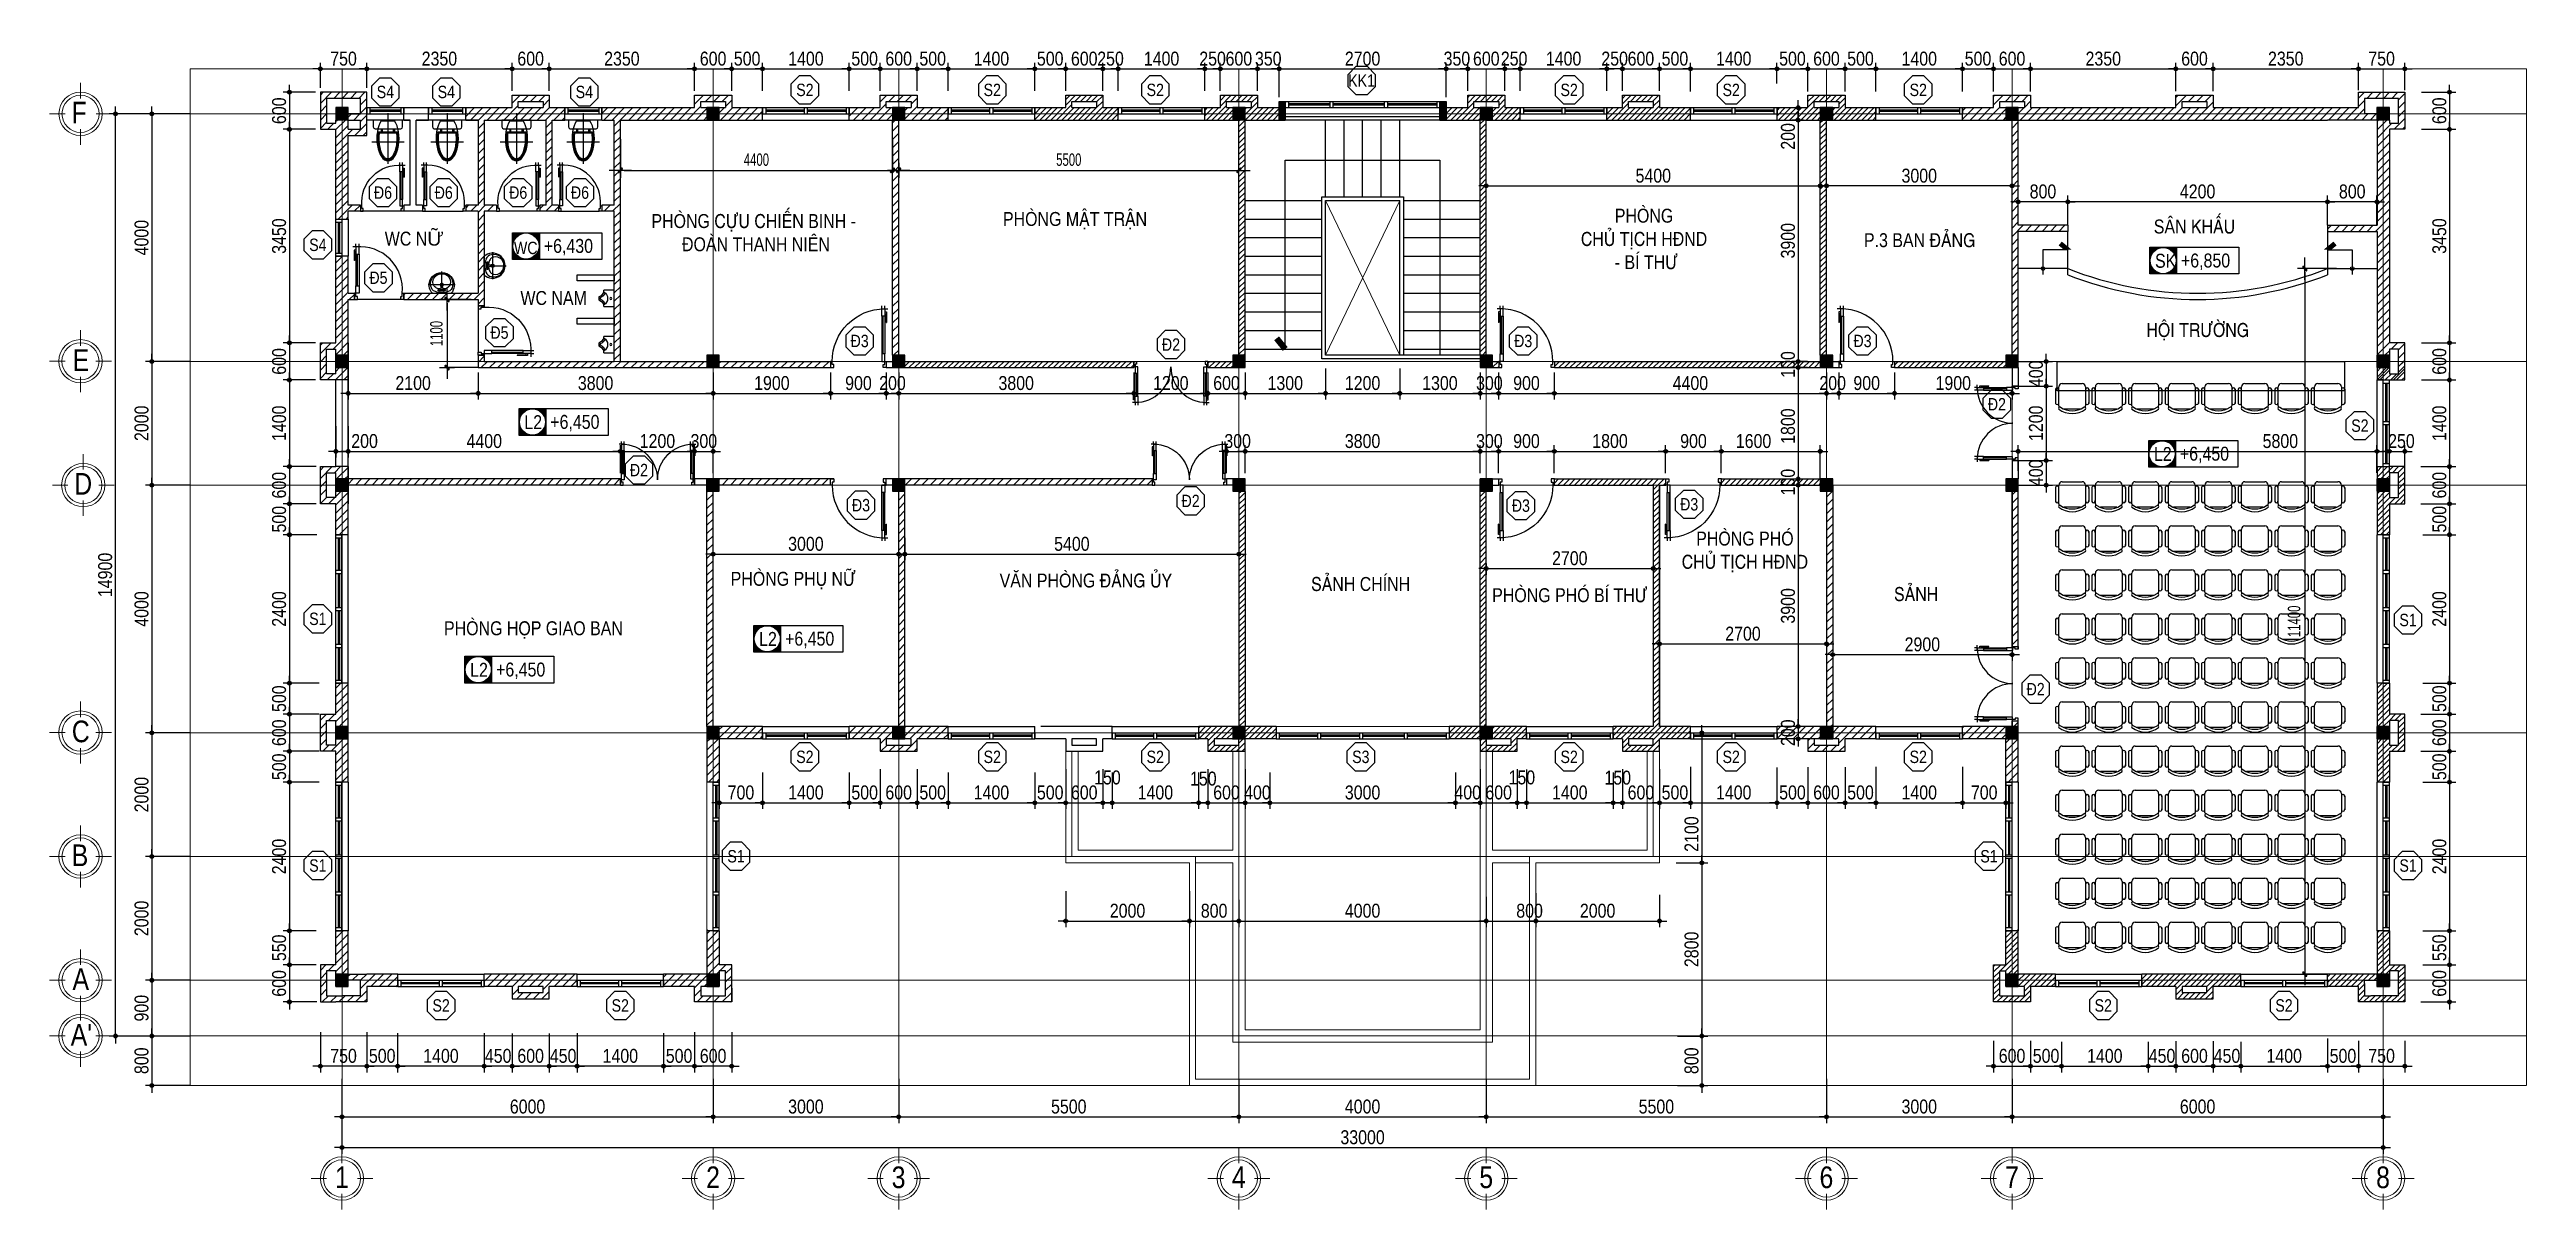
# Model space of a CAD drawing. Header units: millimetres. Extents: x 2916 to 42961, y 1553 to 20294.
import ezdxf
from ezdxf.enums import TextEntityAlignment as Align

# ---------------------------------------------------------------- set-up
doc = ezdxf.new("R2010")
doc.units = ezdxf.units.MM
doc.linetypes.add('ACAD_ISO10W100', pattern=[18, 12, -3, 0, -3])
doc.linetypes.add('DASHED2', pattern=[0.375, 0.25, -0.125])
for name, color, linetype in [('009', 251, 'Continuous'), ('DIM', 1, 'Continuous'), ('DOOR', 20, 'Continuous'), ('FURN2', 40, 'Continuous'), ('HACTH', 8, 'Continuous'), ('MEDIUM', 2, 'Continuous'), ('TAGS', 60, 'Continuous'), ('TEXT', 7, 'Continuous'), ('TUONG', 131, 'Continuous'), ('vat dung', 44, 'Continuous'), ('WALL', 4, 'Continuous')]:
    doc.layers.add(name, color=color, linetype=linetype)
for name, color, linetype, lineweight in [('16.VATDUNG', 153, 'Continuous', 9), ('NET-THAY', 2, 'Continuous', 13), ('TEN TRUC', 3, 'Continuous', 18), ('TRUC', 24, 'Continuous', 0)]:
    doc.layers.add(name, color=color, linetype=linetype, lineweight=lineweight)
doc.styles.add('1', font='', dxfattribs={"height": 250})
doc.styles.add('HEL-CONDENSE', font='')
doc.styles.add('KICHTHUOC', font='', dxfattribs={"width": 0.8})
doc.styles.add('VNI-HELVE-CONDENSEN', font='')
doc.styles.get('1').set_extended_font_data('VNI-Helve-Condense')
doc.styles.get('HEL-CONDENSE').set_extended_font_data('VNI-Helve-Condense')
doc.styles.get('KICHTHUOC').set_extended_font_data('VNI-Helve-Condense')
doc.styles.get('VNI-HELVE-CONDENSEN').set_extended_font_data('VNI-Helve-Condense')
doc.dimstyles.new('1-100', dxfattribs={"dimtxt": 200, "dimasz": 60, "dimexe": 0, "dimexo": 0, "dimgap": 70, "dimtad": 1, "dimtoh": 1, "dimdec": 0, "dimzin": 9, "dimdsep": 46, "dimtxsty": 'KICHTHUOC', "dimblk": 'KTHUOC', "dimcen": 15, "dimdle": 150, "dimclrd": 256, "dimclre": 256, "dimclrt": 7, "dimadec": 0, "dimazin": 0, "dimtfac": 1, "dimtdec": 0, "dimtix": 1, "dimtmove": 2, "dimatfit": 3, "dimfxl": 1, "dimtolj": 1, "dimtzin": 1, "dimarcsym": 0})
doc.dimstyles.new('D100', dxfattribs={"dimtxt": 225, "dimasz": 1.2, "dimexe": 100, "dimexo": 0, "dimgap": 50, "dimtad": 1, "dimdec": 0, "dimzin": 13, "dimdsep": 46, "dimtxsty": 'HEL-CONDENSE', "dimblk": 'D50', "dimcen": 0, "dimclrd": 1, "dimclre": 1, "dimclrt": 7, "dimadec": 0, "dimazin": 0, "dimtfac": 1, "dimtdec": 0, "dimtmove": 0, "dimatfit": 3, "dimldrblk": 'D50', "dimfxl": 1, "dimtolj": 1, "dimtzin": 13, "dimarcsym": 0})
pattern_1 = [(45, (-1295360.804, -325890.68), (-44.9012806, 44.9012806), [])]
pattern_2 = [(45, (-1295360.8, -325890.68), (-67.351921, 67.351921), [])]

msp = doc.modelspace()

# ---------------------------------------------------------------- texts
at = {"layer": 'TEXT', "char_height": 225, "attachment_point": 2, "style": '1'}
for s, insert in [('PHOØNG CÖÏU CHIEÁN BINH -\\P ÑOAØN THANH NIEÂN', (14300.6, 17635.5)), ('PHOØNG MAÄT TRAÄN', (19495, 17669.2)), ('PHOØNG \\PCHUÛ TÒCH HÑND\\P - BÍ THÖ', (28694.6, 17721.8)), ('SAÂN KHAÁU', (37593, 17547)), ('WC N{\\fArial|b0|i0|c0|p34;Ữ} ', (8812.9, 17351.1)), ('P.3 BAN ÑAÛNG', (33150.9, 17326.6)), ('WC NAM', (11065.9, 16392.1)), ('HOÄI TRÖÔØNG ', (37646.5, 15875.5)), ('PHOØNG PHOÙ \\PCHUÛ TÒCH HÑND', (30325.4, 12505.2)), ('PHOØNG PHUÏ NÖÕ', (14937.9, 11854.9)), ('VAÊN PHOØNG ÑAÛNG UÛY', (19670.6, 11827.2)), ('SAÛNH CHÍNH', (24112.9, 11771.4)), ('PHOØNG PHOÙ BÍ THÖ', (27493.7, 11590.1)), ('SAÛNH', (33093.1, 11608.6)), ('PHOØNG HOÏP GIAO BAN', (10739.2, 11055.8))]:
    msp.add_mtext(s, dxfattribs=dict(at, insert=insert))

# ---------------------------------------------------------------- blocks, each defined once
blk = doc.blocks.new('A$C6E0044D6')
at = {"layer": 'DOOR'}
for p, q in [((-25, 925), (-75, 925)), ((-25, 874), (-53, 874)), ((-53, 874), (-53, 705)), ((-25, 846), (-48, 846)), ((-48, 846), (-48, 705)), ((-25, 925), (-25, 975)), ((25, 925), (-25, 925)), ((-25, 925), (-25, 805)), ((-25, 874), (-25, 846)), ((-25, 828), (-25, 195)), ((-25, 805), (25, 805)), ((0, 195), (0, 805)), ((25, 925), (25, 975)), ((25, 805), (25, 925)), ((25, 805), (25, 195)), ((-48, 705), (-53, 705)), ((-25, 75), (-50, 75)), ((-50, 75), (-50, -25)), ((-25, 195), (25, 195)), ((-25, 75), (-25, 195)), ((-25, 25), (-25, 75)), ((25, 75), (-25, 75)), ((0, 25), (-25, 25)), ((0, -25), (0, 25)), ((25, 195), (25, 75)), ((800, -25), (800, 25)), ((800, 25), (825, 25)), ((825, 25), (825, 75)), ((825, 75), (850, 75)), ((850, 75), (850, -25)), ((-50, -25), (0, -25)), ((850, -25), (800, -25))]:
    blk.add_line(p, q, dxfattribs=at)
at = {"layer": 'DOOR', "color": 251}
blk.add_arc((-25, 75), 850, 0, 90, dxfattribs=at)
blk = doc.blocks.new('A$C419169B2')
at = {"layer": 'vat dung'}
for p, q in [((-275, 1100), (-275, 871)), ((-220, 832), (-220, 1138)), ((-166, 1192), (158, 1192)), ((212, 1138), (212, 832)), ((266, 1100), (266, 871)), ((129, 778), (-138, 778))]:
    blk.add_line(p, q, dxfattribs=at)
for centre, radius, start, end in [((-248, 1092), 28.1, 343.7398, 196.2602), ((-248, 879), 28.1, 163.7398, 16.2602), ((-205, 790), 19.7, 57.9726, 216.6901), ((-166, 1138), 54, 90, 180), ((-166, 832), 54, 180, 207.5844), ((-4, 1106), 354, 237.5758, 302.4242), ((158, 1138), 54, 0, 90), ((196, 790), 19.7, 323.3099, 122.0274), ((158, 832), 54, 332.4156, 0), ((239, 1092), 28.1, 343.7398, 196.2602), ((239, 879), 28.1, 163.7398, 16.2602), ((-4, 1066), 360, 233.1301, 306.8699)]:
    blk.add_arc(centre, radius, start, end, dxfattribs=at)
blk = doc.blocks.new('s11')
at = {"layer": 'DOOR'}
for p, q in [((0, 0), (0, -100)), ((1400, 0), (0, 0)), ((50, 0), (50, -100)), ((1350, 0), (1350, -100)), ((1400, 0), (1400, -100)), ((1400, -100), (0, -100))]:
    blk.add_line(p, q, dxfattribs=at)
at = {"layer": 'DOOR', "linetype": 'ByBlock', "lineweight": -2}
for p, q in [((675, -100), (675, 0)), ((725, -100), (725, 0))]:
    blk.add_line(p, q, dxfattribs=at)
at = {"layer": 'DOOR', "color": 251}
for p, q in [((50, -40), (675, -40)), ((50, -60), (675, -60)), ((725, -40), (1350, -40)), ((725, -60), (1350, -60))]:
    blk.add_line(p, q, dxfattribs=at)
blk = doc.blocks.new('KH-CUADI')
at = {"layer": 'TAGS'}
blk.add_lwpolyline([(-124, 300), (-300, 124), (-300, -124), (-124, -300), (124, -300), (300, -124), (300, 124), (124, 300)], close=True, dxfattribs=at)
at = {"layer": 'TAGS', "style": 'VNI-HELVE-CONDENSEN'}
blk.add_attdef('D', text='', height=300, dxfattribs=at).set_placement((0, 0), align=Align.MIDDLE)
blk = doc.blocks.new('A$C599206DD')
at = {"layer": 'DOOR'}
for p, q in [((-932, 312), (-932, 412)), ((-932, 412), (-882, 412)), ((-907, 312), (-932, 312)), ((-882, 362), (-907, 362)), ((-907, 362), (-907, 312)), ((-857, 312), (-907, 312)), ((-907, 312), (-907, 192)), ((-907, 192), (-857, 192)), ((-907, -266), (-907, 192)), ((-882, 412), (-882, 362)), ((-882, 192), (-882, -243)), ((-857, 192), (-857, 312)), ((-857, -243), (-857, 192)), ((393, 192), (393, 312)), ((393, 312), (443, 312)), ((393, -243), (393, 192)), ((443, 192), (393, 192)), ((418, 412), (418, 362)), ((468, 412), (418, 412)), ((418, 362), (443, 362)), ((418, 192), (418, -243)), ((443, 362), (443, 312)), ((443, 312), (468, 312)), ((443, 312), (443, 192)), ((443, -266), (443, 192)), ((468, 312), (468, 412)), ((-907, -363), (-957, -363)), ((-935, -312), (-935, -142)), ((-929, -142), (-935, -142)), ((-907, -312), (-935, -312)), ((-929, -284), (-929, -142)), ((-907, -284), (-929, -284)), ((-907, -243), (-857, -243)), ((-907, -363), (-907, -243)), ((-907, -312), (-907, -284)), ((-907, -363), (-907, -413)), ((-857, -363), (-907, -363)), ((-857, -243), (-857, -363)), ((-857, -363), (-857, -413)), ((443, -243), (393, -243)), ((393, -243), (393, -363)), ((393, -363), (393, -413)), ((393, -363), (443, -363)), ((443, -363), (443, -243)), ((443, -312), (443, -284)), ((443, -284), (466, -284)), ((443, -312), (472, -312)), ((443, -363), (443, -413)), ((443, -363), (493, -363)), ((466, -284), (466, -142)), ((466, -142), (472, -142)), ((472, -312), (472, -142))]:
    blk.add_line(p, q, dxfattribs=at)
at = {"layer": 'DOOR', "color": 251}
for centre, start, end in [((-907, 312), 270, 0), ((443, 312), 180, 270)]:
    blk.add_arc(centre, 675, start, end, dxfattribs=at)
blk = doc.blocks.new('A$C24795F3F')
at = {"layer": 'DOOR'}
for p, q in [((25, 850), (-25, 850)), ((25, 850), (25, 900)), ((75, 850), (25, 850)), ((25, 850), (25, 730)), ((75, 850), (75, 900)), ((75, 730), (75, 850)), ((25, 799), (-3, 799)), ((-3, 799), (-3, 630)), ((2, 630), (-3, 630)), ((25, 771), (2, 771)), ((2, 771), (2, 630)), ((25, 799), (25, 771)), ((25, 753), (25, 220)), ((25, 730), (75, 730)), ((75, 730), (75, 220)), ((25, 100), (0, 100)), ((0, 100), (0, 0)), ((0, 0), (50, 0)), ((25, 220), (75, 220)), ((25, 100), (25, 220)), ((75, 100), (25, 100)), ((25, 50), (25, 100)), ((50, 50), (25, 50)), ((50, 0), (50, 50)), ((75, 220), (75, 100)), ((750, 0), (750, 50)), ((750, 50), (775, 50)), ((800, 0), (750, 0)), ((775, 50), (775, 100)), ((775, 100), (800, 100)), ((800, 100), (800, 0))]:
    blk.add_line(p, q, dxfattribs=at)
at = {"layer": 'DOOR', "color": 8}
blk.add_line((50, 220), (50, 730), dxfattribs=at)
blk.add_arc((89, 164), 689, 354.7053, 95.2947, dxfattribs=at)
blk = doc.blocks.new('xibet')
at = {"layer": 'vat dung'}
for p, q in [((237, 0), (-237, 0)), ((-237, 0), (-237, -112)), ((0, 108), (0, -708)), ((237, -112), (237, 0)), ((262, -358), (-263, -358)), ((-209, -140), (209, -140)), ((-154, -192), (154, -192)), ((-141, -206), (-154, -192)), ((-141, -206), (141, -206)), ((-108, -12), (108, -12)), ((-90, -156), (-108, -156)), ((-108, -156), (-108, -192)), ((-90, -192), (-90, -156)), ((90, -192), (90, -156)), ((90, -156), (108, -156)), ((108, -156), (108, -192)), ((141, -206), (154, -192))]:
    blk.add_line(p, q, dxfattribs=at)
for centre, start, end in [((-209, -112), 180, 270), ((209, -112), 270, 0)]:
    blk.add_arc(centre, 28, start, end, dxfattribs=at)
for major_axis, ratio, start_param, end_param in [((0, -360), 0.5, 3.785094, 8.781277), ((0, -342), 0.473683, 4.391089, 8.175258)]:
    blk.add_ellipse((0, -300), major_axis=major_axis, ratio=ratio, start_param=start_param, end_param=end_param, dxfattribs=at)
blk.add_open_spline([(-141, -206), (-142, -211), (-143, -216), (-145, -239), (-147, -258), (-148, -294), (-148, -313), (-146, -350), (-145, -368), (-140, -404), (-137, -421), (-130, -454), (-126, -471), (-116, -501), (-111, -515), (-100, -539), (-95, -549), (-84, -567), (-79, -576), (-67, -591), (-61, -597), (-51, -607), (-46, -611), (-37, -617), (-32, -620), (-23, -624), (-18, -625), (-9, -627), (-4, -628), (5, -628), (9, -627), (18, -625), (23, -624), (32, -619), (37, -617), (46, -610), (51, -607), (60, -598), (65, -593), (74, -582), (78, -576), (87, -563), (91, -556), (99, -541), (103, -533), (112, -513), (116, -500), (125, -473), (129, -459), (135, -430), (138, -414), (143, -383), (145, -367), (147, -335), (148, -318), (148, -286), (147, -269), (145, -237), (143, -222), (141, -206)], degree=3, knots=[4.429174, 4.429174, 4.429174, 4.429174, 4.475363, 4.475363, 4.640536, 4.640536, 4.80571, 4.80571, 4.970884, 4.970884, 5.136057, 5.136057, 5.301231, 5.301231, 5.466404, 5.466404, 5.600725, 5.600725, 5.735045, 5.735045, 5.869365, 5.869365, 5.973209, 5.973209, 6.077053, 6.077053, 6.180898, 6.180898, 6.284742, 6.284742, 6.388586, 6.388586, 6.49243, 6.49243, 6.596275, 6.596275, 6.700119, 6.700119, 6.803963, 6.803963, 6.907807, 6.907807, 7.011652, 7.011652, 7.115496, 7.115496, 7.262062, 7.262062, 7.408627, 7.408627, 7.555193, 7.555193, 7.701759, 7.701759, 7.848324, 7.848324, 7.99489, 7.99489, 8.137175, 8.137175, 8.137175, 8.137175], dxfattribs=at)
blk = doc.blocks.new('A$C20DD2EF5')
at = {"layer": 'vat dung'}
for p, q in [((-250, 97), (296, 97)), ((212, 265), (-166, 265)), ((-61, 202), (-19, 202)), ((-40, 223), (-40, 181)), ((-19, 202), (-19, 223)), ((-19, 223), (65, 223)), ((2, 202), (44, 202)), ((10, 139), (2, 181)), ((35, 139), (10, 139)), ((23, 223), (23, 181)), ((23, 160), (23, -176)), ((44, 181), (35, 139)), ((65, 223), (65, 202)), ((107, 202), (65, 202)), ((86, 223), (86, 181))]:
    blk.add_line(p, q, dxfattribs=at)
at = {"layer": 'vat dung', "extrusion": (0, 0, -1)}
for centre, major_axis, start_param, end_param in [((21, 97), (0, 252), 3.136126, 4.797769), ((8, 104), (0, 238), -1.50917, -0.823122), ((8, 68), (0, 211), 3.074642, 4.960285), ((-68, 109), (0, 129), -1.484237, -0.303174), ((13, 38), (0, 168), 3.055003, 5.246977), ((0, 0), (127, 127), 4.682819, 5.134941), ((23, -144), (0, 397), -0.329879, 0.329746), ((23, -183), (-256, 256), 0.543834, 0.728979), ((-40, 202), (8.91, 8.91), 0.785398, 7.068583), ((-26, 175), (20, 20), -0.552303, 0.552303), ((23, 97), (23.8, 23.8), 0.785398, 7.068583), ((23, 97), (-17.8, 17.8), 2.356194490192299, 8.639379797371884), ((23, 202), (-8.91, 8.91), 2.356194490192184, 8.639379797371769), ((37, 68), (0, 211), 1.323748, 3.208662), ((24, 97), (0, 252), 1.485485, 3.147128), ((33, 38), (0, 167), 1.033776, 3.172765), ((23, -183), (256, 256), -0.728979, -0.543834), ((74, 172), (-22.7, 22.7), 5.801665, 6.764705), ((86, 202), (8.91, 8.91), 0.785398, 7.068583), ((45, 0), (127, 127), -0.422552, 0.02957), ((119, 113), (0, 122), 0.266585, 1.518076), ((37, 104), (0, 238), 0.823103, 1.509151)]:
    blk.add_ellipse(centre, major_axis=major_axis, ratio=1, start_param=start_param, end_param=end_param, dxfattribs=at)
blk = doc.blocks.new('A$C11573478')
at = {"layer": 'DOOR'}
for p, q in [((-716, 110), (-716, 210)), ((-716, 210), (-116, 210)), ((-716, 110), (-116, 110)), ((-666, 110), (-666, 210)), ((-166, 110), (-166, 210)), ((-116, 110), (-116, 210))]:
    blk.add_line(p, q, dxfattribs=at)
at = {"layer": 'DOOR', "color": 251}
for p, q in [((-166, 170), (-666, 170)), ((-166, 150), (-666, 150))]:
    blk.add_line(p, q, dxfattribs=at)
blk = doc.blocks.new('A$C1CA434F2')
at = {"layer": 'DOOR'}
for p, q in [((-289, -309), (-289, -409)), ((-289, -309), (2111, -309)), ((-239, -309), (-239, -409)), ((886, -309), (886, -409)), ((936, -309), (936, -409)), ((1486, -309), (1486, -409)), ((1536, -309), (1536, -409)), ((2061, -309), (2061, -409)), ((2111, -309), (2111, -409)), ((-289, -409), (2111, -409))]:
    blk.add_line(p, q, dxfattribs=at)
at = {"layer": 'DOOR', "color": 251}
for p, q in [((285, -349), (-239, -349)), ((285, -369), (-239, -369)), ((886, -349), (335, -349)), ((886, -369), (335, -369)), ((1486, -349), (936, -349)), ((1486, -369), (936, -369)), ((2061, -349), (1536, -349)), ((2061, -369), (1536, -369))]:
    blk.add_line(p, q, dxfattribs=at)
at = {"layer": 'DOOR', "linetype": 'ByBlock', "lineweight": -2}
for p, q in [((285, -409), (285, -309)), ((335, -409), (335, -309))]:
    blk.add_line(p, q, dxfattribs=at)
blk = doc.blocks.new('D50')
at = {"layer": 'DIM'}
blk.add_hatch(color=256, dxfattribs=at).paths.add_polyline_path([(25, 0, 1), (-25, 0, 1)])
blk.add_line((25, 0), (100, 0), dxfattribs=at)
blk.add_circle((0, 0), 25, dxfattribs=at)
blk = doc.blocks.new('*D206')
at = {"layer": 'DEFPOINTS', "color": 0, "transparency": 16777216}
for p in [(7644, 3664), (13644, 3664), (13644, 3049)]:
    blk.add_point(p, dxfattribs=at)
at = {"layer": 'DIM', "color": 1, "lineweight": -2, "transparency": 16777216}
for p, q in [((7644, 3664), (7644, 2949)), ((13644, 3664), (13644, 2949)), ((7646, 3049), (13643, 3049))]:
    blk.add_line(p, q, dxfattribs=at)
at = {"layer": 'DIM', "color": 1, "lineweight": -2, "transparency": 16777216, "xscale": 1.199999999999999, "yscale": 1.199999999999999, "zscale": 1.199999999999999, "rotation": 180}
blk.add_blockref('D50', (7644, 3049), dxfattribs=at)
at = {"layer": 'DIM', "color": 1, "lineweight": -2, "transparency": 16777216, "xscale": 1.199999999999999, "yscale": 1.199999999999999, "zscale": 1.199999999999999}
blk.add_blockref('D50', (13644, 3049), dxfattribs=at)
at = {"layer": 'DIM', "color": 7, "transparency": 16777216, "insert": (10644, 3214), "char_height": 225, "attachment_point": 5, "style": 'HEL-CONDENSE'}
blk.add_mtext('\\A1;6000', dxfattribs=at)
blk = doc.blocks.new('*D207')
at = {"layer": 'DEFPOINTS', "color": 0, "transparency": 16777216}
for p in [(13644, 3664), (16644, 3664), (16644, 3049)]:
    blk.add_point(p, dxfattribs=at)
at = {"layer": 'DIM', "color": 1, "lineweight": -2, "transparency": 16777216}
for p, q in [((13644, 3664), (13644, 2949)), ((16644, 3664), (16644, 2949)), ((13646, 3049), (16643, 3049))]:
    blk.add_line(p, q, dxfattribs=at)
at = {"layer": 'DIM', "color": 1, "lineweight": -2, "transparency": 16777216, "xscale": 1.199999999999999, "yscale": 1.199999999999999, "zscale": 1.199999999999999, "rotation": 180}
blk.add_blockref('D50', (13644, 3049), dxfattribs=at)
at = {"layer": 'DIM', "color": 1, "lineweight": -2, "transparency": 16777216, "xscale": 1.199999999999999, "yscale": 1.199999999999999, "zscale": 1.199999999999999}
blk.add_blockref('D50', (16644, 3049), dxfattribs=at)
at = {"layer": 'DIM', "color": 7, "transparency": 16777216, "insert": (15144, 3214), "char_height": 225, "attachment_point": 5, "style": 'HEL-CONDENSE'}
blk.add_mtext('\\A1;3000', dxfattribs=at)
blk = doc.blocks.new('*D208')
at = {"layer": 'DEFPOINTS', "color": 0, "transparency": 16777216}
for p in [(16644, 3664), (22144, 3664), (22144, 3049)]:
    blk.add_point(p, dxfattribs=at)
at = {"layer": 'DIM', "color": 1, "lineweight": -2, "transparency": 16777216}
for p, q in [((16644, 3664), (16644, 2949)), ((22144, 3664), (22144, 2949)), ((16646, 3049), (22143, 3049))]:
    blk.add_line(p, q, dxfattribs=at)
at = {"layer": 'DIM', "color": 1, "lineweight": -2, "transparency": 16777216, "xscale": 1.199999999999999, "yscale": 1.199999999999999, "zscale": 1.199999999999999, "rotation": 180}
blk.add_blockref('D50', (16644, 3049), dxfattribs=at)
at = {"layer": 'DIM', "color": 1, "lineweight": -2, "transparency": 16777216, "xscale": 1.199999999999999, "yscale": 1.199999999999999, "zscale": 1.199999999999999}
blk.add_blockref('D50', (22144, 3049), dxfattribs=at)
at = {"layer": 'DIM', "color": 7, "transparency": 16777216, "insert": (19394, 3214), "char_height": 225, "attachment_point": 5, "style": 'HEL-CONDENSE'}
blk.add_mtext('\\A1;5500', dxfattribs=at)
blk = doc.blocks.new('*D209')
at = {"layer": 'DEFPOINTS', "color": 0, "transparency": 16777216}
for p in [(22144, 3664), (26144, 3664), (26144, 3049)]:
    blk.add_point(p, dxfattribs=at)
at = {"layer": 'DIM', "color": 1, "lineweight": -2, "transparency": 16777216}
for p, q in [((22144, 3664), (22144, 2949)), ((26144, 3664), (26144, 2949)), ((22146, 3049), (26143, 3049))]:
    blk.add_line(p, q, dxfattribs=at)
at = {"layer": 'DIM', "color": 1, "lineweight": -2, "transparency": 16777216, "xscale": 1.199999999999999, "yscale": 1.199999999999999, "zscale": 1.199999999999999, "rotation": 180}
blk.add_blockref('D50', (22144, 3049), dxfattribs=at)
at = {"layer": 'DIM', "color": 1, "lineweight": -2, "transparency": 16777216, "xscale": 1.199999999999999, "yscale": 1.199999999999999, "zscale": 1.199999999999999}
blk.add_blockref('D50', (26144, 3049), dxfattribs=at)
at = {"layer": 'DIM', "color": 7, "transparency": 16777216, "insert": (24144, 3214), "char_height": 225, "attachment_point": 5, "style": 'HEL-CONDENSE'}
blk.add_mtext('\\A1;4000', dxfattribs=at)
blk = doc.blocks.new('*D210')
at = {"layer": 'DEFPOINTS', "color": 0, "transparency": 16777216}
for p in [(26144, 3664), (31644, 3664), (31644, 3049)]:
    blk.add_point(p, dxfattribs=at)
at = {"layer": 'DIM', "color": 1, "lineweight": -2, "transparency": 16777216}
for p, q in [((26144, 3664), (26144, 2949)), ((31644, 3664), (31644, 2949)), ((26146, 3049), (31643, 3049))]:
    blk.add_line(p, q, dxfattribs=at)
at = {"layer": 'DIM', "color": 1, "lineweight": -2, "transparency": 16777216, "xscale": 1.199999999999999, "yscale": 1.199999999999999, "zscale": 1.199999999999999, "rotation": 180}
blk.add_blockref('D50', (26144, 3049), dxfattribs=at)
at = {"layer": 'DIM', "color": 1, "lineweight": -2, "transparency": 16777216, "xscale": 1.199999999999999, "yscale": 1.199999999999999, "zscale": 1.199999999999999}
blk.add_blockref('D50', (31644, 3049), dxfattribs=at)
at = {"layer": 'DIM', "color": 7, "transparency": 16777216, "insert": (28894, 3214), "char_height": 225, "attachment_point": 5, "style": 'HEL-CONDENSE'}
blk.add_mtext('\\A1;5500', dxfattribs=at)
blk = doc.blocks.new('*D211')
at = {"layer": 'DEFPOINTS', "color": 0, "transparency": 16777216}
for p in [(31644, 3664), (34644, 3664), (34644, 3049)]:
    blk.add_point(p, dxfattribs=at)
at = {"layer": 'DIM', "color": 1, "lineweight": -2, "transparency": 16777216}
for p, q in [((31644, 3664), (31644, 2949)), ((34644, 3664), (34644, 2949)), ((31646, 3049), (34643, 3049))]:
    blk.add_line(p, q, dxfattribs=at)
at = {"layer": 'DIM', "color": 1, "lineweight": -2, "transparency": 16777216, "xscale": 1.199999999999999, "yscale": 1.199999999999999, "zscale": 1.199999999999999, "rotation": 180}
blk.add_blockref('D50', (31644, 3049), dxfattribs=at)
at = {"layer": 'DIM', "color": 1, "lineweight": -2, "transparency": 16777216, "xscale": 1.199999999999999, "yscale": 1.199999999999999, "zscale": 1.199999999999999}
blk.add_blockref('D50', (34644, 3049), dxfattribs=at)
at = {"layer": 'DIM', "color": 7, "transparency": 16777216, "insert": (33144, 3214), "char_height": 225, "attachment_point": 5, "style": 'HEL-CONDENSE'}
blk.add_mtext('\\A1;3000', dxfattribs=at)
blk = doc.blocks.new('*D212')
at = {"layer": 'DEFPOINTS', "color": 0, "transparency": 16777216}
for p in [(34644, 3664), (40644, 3664), (40644, 3049)]:
    blk.add_point(p, dxfattribs=at)
at = {"layer": 'DIM', "color": 1, "lineweight": -2, "transparency": 16777216}
for p, q in [((34644, 3664), (34644, 2949)), ((40644, 3664), (40644, 2949)), ((34646, 3049), (40643, 3049))]:
    blk.add_line(p, q, dxfattribs=at)
at = {"layer": 'DIM', "color": 1, "lineweight": -2, "transparency": 16777216, "xscale": 1.199999999999999, "yscale": 1.199999999999999, "zscale": 1.199999999999999, "rotation": 180}
blk.add_blockref('D50', (34644, 3049), dxfattribs=at)
at = {"layer": 'DIM', "color": 1, "lineweight": -2, "transparency": 16777216, "xscale": 1.199999999999999, "yscale": 1.199999999999999, "zscale": 1.199999999999999}
blk.add_blockref('D50', (40644, 3049), dxfattribs=at)
at = {"layer": 'DIM', "color": 7, "transparency": 16777216, "insert": (37644, 3214), "char_height": 225, "attachment_point": 5, "style": 'HEL-CONDENSE'}
blk.add_mtext('\\A1;6000', dxfattribs=at)
blk = doc.blocks.new('*D213')
at = {"layer": 'DEFPOINTS', "color": 0, "transparency": 16777216}
for p in [(7644, 3664), (40644, 3664), (40644, 2553)]:
    blk.add_point(p, dxfattribs=at)
at = {"layer": 'DIM', "color": 1, "lineweight": -2, "transparency": 16777216}
for p, q in [((7644, 3664), (7644, 2453)), ((40644, 3664), (40644, 2453)), ((7646, 2553), (40643, 2553))]:
    blk.add_line(p, q, dxfattribs=at)
at = {"layer": 'DIM', "color": 1, "lineweight": -2, "transparency": 16777216, "xscale": 1.199999999999999, "yscale": 1.199999999999999, "zscale": 1.199999999999999, "rotation": 180}
blk.add_blockref('D50', (7644, 2553), dxfattribs=at)
at = {"layer": 'DIM', "color": 1, "lineweight": -2, "transparency": 16777216, "xscale": 1.199999999999999, "yscale": 1.199999999999999, "zscale": 1.199999999999999}
blk.add_blockref('D50', (40644, 2553), dxfattribs=at)
at = {"layer": 'DIM', "color": 7, "transparency": 16777216, "insert": (24144, 2718), "char_height": 225, "attachment_point": 5, "style": 'HEL-CONDENSE'}
blk.add_mtext('\\A1;33000', dxfattribs=at)
blk = doc.blocks.new('A$C206177D3')
at = {"layer": 'TEN TRUC', "ltscale": 1000}
for p, q in [((-37, 240), (-37, 490)), ((-287, -10), (-537, -10)), ((-37, -510), (-37, -260)), ((463, -10), (213, -10))]:
    blk.add_line(p, q, dxfattribs=at)
blk.add_circle((-37, -10), 350, dxfattribs=at)
at = {"layer": 'TEN TRUC', "color": 254, "ltscale": 1000}
blk.add_circle((-37, -10), 300, dxfattribs=at)
blk = doc.blocks.new('*D214')
at = {"layer": 'DEFPOINTS', "color": 0, "transparency": 16777216}
for p in [(5190, 19255), (4569, 15255), (5190, 15255)]:
    blk.add_point(p, dxfattribs=at)
at = {"layer": 'DIM', "color": 1, "lineweight": -2, "transparency": 16777216}
for p, q in [((5190, 19255), (4469, 19255)), ((4569, 19254), (4569, 15257)), ((5190, 15255), (4469, 15255))]:
    blk.add_line(p, q, dxfattribs=at)
at = {"layer": 'DIM', "color": 1, "lineweight": -2, "transparency": 16777216, "xscale": 1.199999999999999, "yscale": 1.199999999999999, "zscale": 1.199999999999999}
for p, rotation in [((4569, 19255), 90), ((4569, 15255), 270)]:
    blk.add_blockref('D50', p, dxfattribs=dict(at, rotation=rotation))
at = {"layer": 'DIM', "color": 7, "transparency": 16777216, "insert": (4404, 17255), "char_height": 225, "attachment_point": 5, "rotation": 90, "style": 'HEL-CONDENSE'}
blk.add_mtext('\\A1;4000', dxfattribs=at)
blk = doc.blocks.new('*D215')
at = {"layer": 'DEFPOINTS', "color": 0, "transparency": 16777216}
for p in [(5190, 15255), (4569, 13255), (5190, 13255)]:
    blk.add_point(p, dxfattribs=at)
at = {"layer": 'DIM', "color": 1, "lineweight": -2, "transparency": 16777216}
for p, q in [((5190, 15255), (4469, 15255)), ((4569, 15254), (4569, 13257)), ((5190, 13255), (4469, 13255))]:
    blk.add_line(p, q, dxfattribs=at)
at = {"layer": 'DIM', "color": 1, "lineweight": -2, "transparency": 16777216, "xscale": 1.199999999999999, "yscale": 1.199999999999999, "zscale": 1.199999999999999}
for p, rotation in [((4569, 15255), 90), ((4569, 13255), 270)]:
    blk.add_blockref('D50', p, dxfattribs=dict(at, rotation=rotation))
at = {"layer": 'DIM', "color": 7, "transparency": 16777216, "insert": (4404, 14255), "char_height": 225, "attachment_point": 5, "rotation": 90, "style": 'HEL-CONDENSE'}
blk.add_mtext('\\A1;2000', dxfattribs=at)
blk = doc.blocks.new('*D216')
at = {"layer": 'DEFPOINTS', "color": 0, "transparency": 16777216}
for p in [(5190, 13255), (4569, 9255), (5190, 9255)]:
    blk.add_point(p, dxfattribs=at)
at = {"layer": 'DIM', "color": 1, "lineweight": -2, "transparency": 16777216}
for p, q in [((5190, 13255), (4469, 13255)), ((4569, 13254), (4569, 9257)), ((5190, 9255), (4469, 9255))]:
    blk.add_line(p, q, dxfattribs=at)
at = {"layer": 'DIM', "color": 1, "lineweight": -2, "transparency": 16777216, "xscale": 1.199999999999999, "yscale": 1.199999999999999, "zscale": 1.199999999999999}
for p, rotation in [((4569, 13255), 90), ((4569, 9255), 270)]:
    blk.add_blockref('D50', p, dxfattribs=dict(at, rotation=rotation))
at = {"layer": 'DIM', "color": 7, "transparency": 16777216, "insert": (4404, 11255), "char_height": 225, "attachment_point": 5, "rotation": 90, "style": 'HEL-CONDENSE'}
blk.add_mtext('\\A1;4000', dxfattribs=at)
blk = doc.blocks.new('*D217')
at = {"layer": 'DEFPOINTS', "color": 0, "transparency": 16777216}
for p in [(5190, 9255), (4569, 7255), (5190, 7255)]:
    blk.add_point(p, dxfattribs=at)
at = {"layer": 'DIM', "color": 1, "lineweight": -2, "transparency": 16777216}
for p, q in [((5190, 9255), (4469, 9255)), ((4569, 9254), (4569, 7257)), ((5190, 7255), (4469, 7255))]:
    blk.add_line(p, q, dxfattribs=at)
at = {"layer": 'DIM', "color": 1, "lineweight": -2, "transparency": 16777216, "xscale": 1.199999999999999, "yscale": 1.199999999999999, "zscale": 1.199999999999999}
for p, rotation in [((4569, 9255), 90), ((4569, 7255), 270)]:
    blk.add_blockref('D50', p, dxfattribs=dict(at, rotation=rotation))
at = {"layer": 'DIM', "color": 7, "transparency": 16777216, "insert": (4404, 8255), "char_height": 225, "attachment_point": 5, "rotation": 90, "style": 'HEL-CONDENSE'}
blk.add_mtext('\\A1;2000', dxfattribs=at)
blk = doc.blocks.new('*D218')
at = {"layer": 'DEFPOINTS', "color": 0, "transparency": 16777216}
for p in [(3981, 19255), (5190, 19255), (5190, 4355)]:
    blk.add_point(p, dxfattribs=at)
at = {"layer": 'DIM', "color": 1, "lineweight": -2, "transparency": 16777216}
for p, q in [((5190, 19255), (3881, 19255)), ((3981, 4357), (3981, 19254)), ((5190, 4355), (3881, 4355))]:
    blk.add_line(p, q, dxfattribs=at)
at = {"layer": 'DIM', "color": 1, "lineweight": -2, "transparency": 16777216, "xscale": 1.199999999999999, "yscale": 1.199999999999999, "zscale": 1.199999999999999}
for p, rotation in [((3981, 19255), 90), ((3981, 4355), 270)]:
    blk.add_blockref('D50', p, dxfattribs=dict(at, rotation=rotation))
at = {"layer": 'DIM', "color": 7, "transparency": 16777216, "insert": (3816, 11805), "char_height": 225, "attachment_point": 5, "rotation": 90, "style": 'HEL-CONDENSE'}
blk.add_mtext('\\A1;14900', dxfattribs=at)
blk = doc.blocks.new('*D219')
at = {"layer": 'DEFPOINTS', "color": 0, "transparency": 16777216}
for p in [(5190, 7255), (4569, 5255), (5190, 5255)]:
    blk.add_point(p, dxfattribs=at)
at = {"layer": 'DIM', "color": 1, "lineweight": -2, "transparency": 16777216}
for p, q in [((5190, 7255), (4469, 7255)), ((4569, 7254), (4569, 5257)), ((5190, 5255), (4469, 5255))]:
    blk.add_line(p, q, dxfattribs=at)
at = {"layer": 'DIM', "color": 1, "lineweight": -2, "transparency": 16777216, "xscale": 1.199999999999999, "yscale": 1.199999999999999, "zscale": 1.199999999999999}
for p, rotation in [((4569, 7255), 90), ((4569, 5255), 270)]:
    blk.add_blockref('D50', p, dxfattribs=dict(at, rotation=rotation))
at = {"layer": 'DIM', "color": 7, "transparency": 16777216, "insert": (4404, 6255), "char_height": 225, "attachment_point": 5, "rotation": 90, "style": 'HEL-CONDENSE'}
blk.add_mtext('\\A1;2000', dxfattribs=at)
blk = doc.blocks.new('*D220')
at = {"layer": 'DEFPOINTS', "color": 0, "transparency": 16777216}
for p in [(5190, 5255), (4569, 4355), (5190, 4355)]:
    blk.add_point(p, dxfattribs=at)
at = {"layer": 'DIM', "color": 1, "lineweight": -2, "transparency": 16777216}
for p, q in [((5190, 5255), (4469, 5255)), ((4569, 5254), (4569, 4357)), ((5190, 4355), (4469, 4355))]:
    blk.add_line(p, q, dxfattribs=at)
at = {"layer": 'DIM', "color": 1, "lineweight": -2, "transparency": 16777216, "xscale": 1.199999999999999, "yscale": 1.199999999999999, "zscale": 1.199999999999999}
for p, rotation in [((4569, 5255), 90), ((4569, 4355), 270)]:
    blk.add_blockref('D50', p, dxfattribs=dict(at, rotation=rotation))
at = {"layer": 'DIM', "color": 7, "transparency": 16777216, "insert": (4404, 4805), "char_height": 225, "attachment_point": 5, "rotation": 90, "style": 'HEL-CONDENSE'}
blk.add_mtext('\\A1;900', dxfattribs=at)
blk = doc.blocks.new('A$C225A2996')
at = {"layer": 'WALL'}
blk.add_hatch(color=4, dxfattribs=at).paths.add_polyline_path([(531, 82), (731, 82), (731, 282), (531, 282)])
at = {"layer": 'WALL', "color": 4}
for p, q in [((531, 282), (731, 82)), ((531, 82), (731, 282))]:
    blk.add_line(p, q, dxfattribs=at)
blk.add_lwpolyline([(531, 82), (731, 82), (731, 282), (531, 282)], close=True, dxfattribs=at)
blk = doc.blocks.new('FSD')
at = {"layer": 'vat dung'}
for p, q in [((2608419, -978893), (2608419, -978834)), ((2608449, -978874), (2608449, -978853)), ((2608519, -978698), (2608729, -978698)), ((2608519, -978698), (2608519, -978732)), ((2608519, -978995), (2608519, -979028)), ((2608729, -979028), (2608519, -979028)), ((2608729, -978698), (2608729, -979028))]:
    blk.add_line(p, q, dxfattribs=at)
blk.add_circle((2608660, -978863), 20, dxfattribs=at)
for centre, radius, start, end in [((2608345, -978662), 188, 293.2012, 337.9976), ((2608345, -979065), 188, 22.0024, 66.7988), ((2608345, -978662), 218, 298.5246, 336.2769), ((2608345, -979065), 218, 23.7231, 61.4754), ((2608448, -978863), 150, 298.453, 61.547)]:
    blk.add_arc(centre, radius, start, end, dxfattribs=at)
blk = doc.blocks.new('A$C48B57989')
at = {"layer": 'DOOR'}
for p, q in [((-446, 752), (-403, 752)), ((-446, 652), (-446, 752)), ((-425, 652), (-446, 652)), ((-403, 702), (-425, 702)), ((-425, 702), (-425, 652)), ((-382, 667), (-425, 667)), ((-425, 667), (-425, 564)), ((-425, 564), (-382, 564)), ((-425, 171), (-425, 564)), ((-403, 752), (-403, 702)), ((-403, 564), (-403, 191)), ((-382, 564), (-382, 667)), ((-382, 191), (-382, 564)), ((690, 564), (690, 652)), ((690, 652), (733, 652)), ((690, 191), (690, 564)), ((733, 564), (690, 564)), ((711, 752), (711, 702)), ((754, 752), (711, 752)), ((711, 702), (733, 702)), ((711, 564), (711, 191)), ((733, 702), (733, 652)), ((733, 652), (754, 652)), ((733, 652), (733, 564)), ((733, 171), (733, 564)), ((754, 652), (754, 752)), ((-425, 88), (-467, 88)), ((-449, 132), (-449, 277)), ((-444, 277), (-449, 277)), ((-425, 132), (-449, 132)), ((-444, 156), (-444, 277)), ((-425, 156), (-444, 156)), ((-425, 191), (-382, 191)), ((-425, 88), (-425, 191)), ((-425, 132), (-425, 156)), ((-425, 88), (-425, 45)), ((-382, 88), (-425, 88)), ((-382, 191), (-382, 88)), ((-382, 88), (-382, 45)), ((733, 191), (690, 191)), ((690, 191), (690, 88)), ((690, 88), (690, 45)), ((690, 88), (733, 88)), ((733, 88), (733, 191)), ((733, 132), (733, 156)), ((733, 156), (752, 156)), ((733, 132), (757, 132)), ((733, 88), (733, 45)), ((733, 88), (775, 88)), ((752, 156), (752, 277)), ((752, 277), (757, 277)), ((757, 132), (757, 277))]:
    blk.add_line(p, q, dxfattribs=at)
at = {"layer": 'DOOR', "color": 251}
for centre, major_axis, start_param, end_param in [((-425, 667), (409, 409), 3.926991, 5.497787), ((733, 667), (-409, 409), 0.785398, 2.356194)]:
    blk.add_ellipse(centre, major_axis=major_axis, ratio=1, start_param=start_param, end_param=end_param, dxfattribs=at)
blk = doc.blocks.new('*D221')
at = {"layer": 'DEFPOINTS', "color": 0, "transparency": 16777216}
for p in [(5190, 4355), (4569, 3555), (5190, 3555)]:
    blk.add_point(p, dxfattribs=at)
at = {"layer": 'DIM', "color": 1, "lineweight": -2, "transparency": 16777216}
for p, q in [((5190, 4355), (4469, 4355)), ((4569, 4354), (4569, 3557)), ((5190, 3555), (4469, 3555))]:
    blk.add_line(p, q, dxfattribs=at)
at = {"layer": 'DIM', "color": 1, "lineweight": -2, "transparency": 16777216, "xscale": 1.199999999999999, "yscale": 1.199999999999999, "zscale": 1.199999999999999}
for p, rotation in [((4569, 4355), 90), ((4569, 3555), 270)]:
    blk.add_blockref('D50', p, dxfattribs=dict(at, rotation=rotation))
at = {"layer": 'DIM', "color": 7, "transparency": 16777216, "insert": (4404, 3955), "char_height": 225, "attachment_point": 5, "rotation": 90, "style": 'HEL-CONDENSE'}
blk.add_mtext('\\A1;800', dxfattribs=at)
blk = doc.blocks.new('*D222')
at = {"layer": 'DEFPOINTS', "color": 0, "transparency": 16777216}
for p in [(41265, 19605), (41265, 19005), (41718, 19005)]:
    blk.add_point(p, dxfattribs=at)
at = {"layer": 'DIM', "color": 1, "lineweight": -2, "transparency": 16777216}
for p, q in [((41265, 19605), (41818, 19605)), ((41718, 19604), (41718, 19007)), ((41265, 19005), (41818, 19005))]:
    blk.add_line(p, q, dxfattribs=at)
at = {"layer": 'DIM', "color": 1, "lineweight": -2, "transparency": 16777216, "xscale": 1.199999999999999, "yscale": 1.199999999999999, "zscale": 1.199999999999999}
for p, rotation in [((41718, 19605), 90), ((41718, 19005), 270)]:
    blk.add_blockref('D50', p, dxfattribs=dict(at, rotation=rotation))
at = {"layer": 'DIM', "color": 7, "transparency": 16777216, "insert": (41553, 19305), "char_height": 225, "attachment_point": 5, "rotation": 90, "style": 'HEL-CONDENSE'}
blk.add_mtext('\\A1;600', dxfattribs=at)
blk = doc.blocks.new('*D223')
at = {"layer": 'DEFPOINTS', "color": 0, "transparency": 16777216}
for p in [(41265, 19005), (41265, 15555), (41718, 15555)]:
    blk.add_point(p, dxfattribs=at)
at = {"layer": 'DIM', "color": 1, "lineweight": -2, "transparency": 16777216}
for p, q in [((41265, 19005), (41818, 19005)), ((41718, 19004), (41718, 15557)), ((41265, 15555), (41818, 15555))]:
    blk.add_line(p, q, dxfattribs=at)
at = {"layer": 'DIM', "color": 1, "lineweight": -2, "transparency": 16777216, "xscale": 1.199999999999999, "yscale": 1.199999999999999, "zscale": 1.199999999999999}
for p, rotation in [((41718, 19005), 90), ((41718, 15555), 270)]:
    blk.add_blockref('D50', p, dxfattribs=dict(at, rotation=rotation))
at = {"layer": 'DIM', "color": 7, "transparency": 16777216, "insert": (41553, 17280), "char_height": 225, "attachment_point": 5, "rotation": 90, "style": 'HEL-CONDENSE'}
blk.add_mtext('\\A1;3450', dxfattribs=at)
blk = doc.blocks.new('*D224')
at = {"layer": 'DEFPOINTS', "color": 0, "transparency": 16777216}
for p in [(41265, 15555), (41265, 14955), (41718, 14955)]:
    blk.add_point(p, dxfattribs=at)
at = {"layer": 'DIM', "color": 1, "lineweight": -2, "transparency": 16777216}
for p, q in [((41265, 15555), (41818, 15555)), ((41718, 15554), (41718, 14957)), ((41265, 14955), (41818, 14955))]:
    blk.add_line(p, q, dxfattribs=at)
at = {"layer": 'DIM', "color": 1, "lineweight": -2, "transparency": 16777216, "xscale": 1.199999999999999, "yscale": 1.199999999999999, "zscale": 1.199999999999999}
for p, rotation in [((41718, 15555), 90), ((41718, 14955), 270)]:
    blk.add_blockref('D50', p, dxfattribs=dict(at, rotation=rotation))
at = {"layer": 'DIM', "color": 7, "transparency": 16777216, "insert": (41553, 15255), "char_height": 225, "attachment_point": 5, "rotation": 90, "style": 'HEL-CONDENSE'}
blk.add_mtext('\\A1;600', dxfattribs=at)
blk = doc.blocks.new('*D225')
at = {"layer": 'DEFPOINTS', "color": 0, "transparency": 16777216}
for p in [(41265, 14955), (41253, 13555), (41718, 13555)]:
    blk.add_point(p, dxfattribs=at)
at = {"layer": 'DIM', "color": 1, "lineweight": -2, "transparency": 16777216}
for p, q in [((41265, 14955), (41818, 14955)), ((41718, 14954), (41718, 13557)), ((41253, 13555), (41818, 13555))]:
    blk.add_line(p, q, dxfattribs=at)
at = {"layer": 'DIM', "color": 1, "lineweight": -2, "transparency": 16777216, "xscale": 1.199999999999999, "yscale": 1.199999999999999, "zscale": 1.199999999999999}
for p, rotation in [((41718, 14955), 90), ((41718, 13555), 270)]:
    blk.add_blockref('D50', p, dxfattribs=dict(at, rotation=rotation))
at = {"layer": 'DIM', "color": 7, "transparency": 16777216, "insert": (41553, 14255), "char_height": 225, "attachment_point": 5, "rotation": 90, "style": 'HEL-CONDENSE'}
blk.add_mtext('\\A1;1400', dxfattribs=at)
blk = doc.blocks.new('*D226')
at = {"layer": 'DEFPOINTS', "color": 0, "transparency": 16777216}
for p in [(41253, 13555), (41253, 12955), (41718, 12955)]:
    blk.add_point(p, dxfattribs=at)
at = {"layer": 'DIM', "color": 1, "lineweight": -2, "transparency": 16777216}
for p, q in [((41253, 13555), (41818, 13555)), ((41718, 13554), (41718, 12957)), ((41253, 12955), (41818, 12955))]:
    blk.add_line(p, q, dxfattribs=at)
at = {"layer": 'DIM', "color": 1, "lineweight": -2, "transparency": 16777216, "xscale": 1.199999999999999, "yscale": 1.199999999999999, "zscale": 1.199999999999999}
for p, rotation in [((41718, 13555), 90), ((41718, 12955), 270)]:
    blk.add_blockref('D50', p, dxfattribs=dict(at, rotation=rotation))
at = {"layer": 'DIM', "color": 7, "transparency": 16777216, "insert": (41553, 13255), "char_height": 225, "attachment_point": 5, "rotation": 90, "style": 'HEL-CONDENSE'}
blk.add_mtext('\\A1;600', dxfattribs=at)
blk = doc.blocks.new('*D227')
at = {"layer": 'DEFPOINTS', "color": 0, "transparency": 16777216}
for p in [(41253, 12955), (41287, 12455), (41718, 12455)]:
    blk.add_point(p, dxfattribs=at)
at = {"layer": 'DIM', "color": 1, "lineweight": -2, "transparency": 16777216}
for p, q in [((41253, 12955), (41818, 12955)), ((41718, 12954), (41718, 12457)), ((41287, 12455), (41818, 12455))]:
    blk.add_line(p, q, dxfattribs=at)
at = {"layer": 'DIM', "color": 1, "lineweight": -2, "transparency": 16777216, "xscale": 1.199999999999999, "yscale": 1.199999999999999, "zscale": 1.199999999999999}
for p, rotation in [((41718, 12955), 90), ((41718, 12455), 270)]:
    blk.add_blockref('D50', p, dxfattribs=dict(at, rotation=rotation))
at = {"layer": 'DIM', "color": 7, "transparency": 16777216, "insert": (41553, 12705), "char_height": 225, "attachment_point": 5, "rotation": 90, "style": 'HEL-CONDENSE'}
blk.add_mtext('\\A1;500', dxfattribs=at)
blk = doc.blocks.new('*D228')
at = {"layer": 'DEFPOINTS', "color": 0, "transparency": 16777216}
for p in [(41287, 12455), (41287, 10055), (41718, 10055)]:
    blk.add_point(p, dxfattribs=at)
at = {"layer": 'DIM', "color": 1, "lineweight": -2, "transparency": 16777216}
for p, q in [((41287, 12455), (41818, 12455)), ((41718, 12454), (41718, 10057)), ((41287, 10055), (41818, 10055))]:
    blk.add_line(p, q, dxfattribs=at)
at = {"layer": 'DIM', "color": 1, "lineweight": -2, "transparency": 16777216, "xscale": 1.199999999999999, "yscale": 1.199999999999999, "zscale": 1.199999999999999}
for p, rotation in [((41718, 12455), 90), ((41718, 10055), 270)]:
    blk.add_blockref('D50', p, dxfattribs=dict(at, rotation=rotation))
at = {"layer": 'DIM', "color": 7, "transparency": 16777216, "insert": (41553, 11255), "char_height": 225, "attachment_point": 5, "rotation": 90, "style": 'HEL-CONDENSE'}
blk.add_mtext('\\A1;2400', dxfattribs=at)
blk = doc.blocks.new('*D229')
at = {"layer": 'DEFPOINTS', "color": 0, "transparency": 16777216}
for p in [(41287, 10055), (41253, 9555), (41718, 9555)]:
    blk.add_point(p, dxfattribs=at)
at = {"layer": 'DIM', "color": 1, "lineweight": -2, "transparency": 16777216}
for p, q in [((41287, 10055), (41818, 10055)), ((41718, 10054), (41718, 9557)), ((41253, 9555), (41818, 9555))]:
    blk.add_line(p, q, dxfattribs=at)
at = {"layer": 'DIM', "color": 1, "lineweight": -2, "transparency": 16777216, "xscale": 1.199999999999999, "yscale": 1.199999999999999, "zscale": 1.199999999999999}
for p, rotation in [((41718, 10055), 90), ((41718, 9555), 270)]:
    blk.add_blockref('D50', p, dxfattribs=dict(at, rotation=rotation))
at = {"layer": 'DIM', "color": 7, "transparency": 16777216, "insert": (41553, 9805), "char_height": 225, "attachment_point": 5, "rotation": 90, "style": 'HEL-CONDENSE'}
blk.add_mtext('\\A1;500', dxfattribs=at)
blk = doc.blocks.new('*D230')
at = {"layer": 'DEFPOINTS', "color": 0, "transparency": 16777216}
for p in [(41253, 9555), (41253, 8955), (41718, 8955)]:
    blk.add_point(p, dxfattribs=at)
at = {"layer": 'DIM', "color": 1, "lineweight": -2, "transparency": 16777216}
for p, q in [((41253, 9555), (41818, 9555)), ((41718, 9554), (41718, 8957)), ((41253, 8955), (41818, 8955))]:
    blk.add_line(p, q, dxfattribs=at)
at = {"layer": 'DIM', "color": 1, "lineweight": -2, "transparency": 16777216, "xscale": 1.199999999999999, "yscale": 1.199999999999999, "zscale": 1.199999999999999}
for p, rotation in [((41718, 9555), 90), ((41718, 8955), 270)]:
    blk.add_blockref('D50', p, dxfattribs=dict(at, rotation=rotation))
at = {"layer": 'DIM', "color": 7, "transparency": 16777216, "insert": (41553, 9255), "char_height": 225, "attachment_point": 5, "rotation": 90, "style": 'HEL-CONDENSE'}
blk.add_mtext('\\A1;600', dxfattribs=at)
blk = doc.blocks.new('*D231')
at = {"layer": 'DEFPOINTS', "color": 0, "transparency": 16777216}
for p in [(41253, 8955), (41287, 8455), (41718, 8455)]:
    blk.add_point(p, dxfattribs=at)
at = {"layer": 'DIM', "color": 1, "lineweight": -2, "transparency": 16777216}
for p, q in [((41253, 8955), (41818, 8955)), ((41718, 8954), (41718, 8457)), ((41287, 8455), (41818, 8455))]:
    blk.add_line(p, q, dxfattribs=at)
at = {"layer": 'DIM', "color": 1, "lineweight": -2, "transparency": 16777216, "xscale": 1.199999999999999, "yscale": 1.199999999999999, "zscale": 1.199999999999999}
for p, rotation in [((41718, 8955), 90), ((41718, 8455), 270)]:
    blk.add_blockref('D50', p, dxfattribs=dict(at, rotation=rotation))
at = {"layer": 'DIM', "color": 7, "transparency": 16777216, "insert": (41553, 8705), "char_height": 225, "attachment_point": 5, "rotation": 90, "style": 'HEL-CONDENSE'}
blk.add_mtext('\\A1;500', dxfattribs=at)
blk = doc.blocks.new('*D232')
at = {"layer": 'DEFPOINTS', "color": 0, "transparency": 16777216}
for p in [(41287, 8455), (41287, 6055), (41718, 6055)]:
    blk.add_point(p, dxfattribs=at)
at = {"layer": 'DIM', "color": 1, "lineweight": -2, "transparency": 16777216}
for p, q in [((41287, 8455), (41818, 8455)), ((41718, 8454), (41718, 6057)), ((41287, 6055), (41818, 6055))]:
    blk.add_line(p, q, dxfattribs=at)
at = {"layer": 'DIM', "color": 1, "lineweight": -2, "transparency": 16777216, "xscale": 1.199999999999999, "yscale": 1.199999999999999, "zscale": 1.199999999999999}
for p, rotation in [((41718, 8455), 90), ((41718, 6055), 270)]:
    blk.add_blockref('D50', p, dxfattribs=dict(at, rotation=rotation))
at = {"layer": 'DIM', "color": 7, "transparency": 16777216, "insert": (41553, 7255), "char_height": 225, "attachment_point": 5, "rotation": 90, "style": 'HEL-CONDENSE'}
blk.add_mtext('\\A1;2400', dxfattribs=at)
blk = doc.blocks.new('*D233')
at = {"layer": 'DEFPOINTS', "color": 0, "transparency": 16777216}
for p in [(41287, 6055), (41287, 5505), (41718, 5505)]:
    blk.add_point(p, dxfattribs=at)
at = {"layer": 'DIM', "color": 1, "lineweight": -2, "transparency": 16777216}
for p, q in [((41287, 6055), (41818, 6055)), ((41718, 6054), (41718, 5507)), ((41287, 5505), (41818, 5505))]:
    blk.add_line(p, q, dxfattribs=at)
at = {"layer": 'DIM', "color": 1, "lineweight": -2, "transparency": 16777216, "xscale": 1.199999999999999, "yscale": 1.199999999999999, "zscale": 1.199999999999999}
for p, rotation in [((41718, 6055), 90), ((41718, 5505), 270)]:
    blk.add_blockref('D50', p, dxfattribs=dict(at, rotation=rotation))
at = {"layer": 'DIM', "color": 7, "transparency": 16777216, "insert": (41553, 5780), "char_height": 225, "attachment_point": 5, "rotation": 90, "style": 'HEL-CONDENSE'}
blk.add_mtext('\\A1;550', dxfattribs=at)
blk = doc.blocks.new('*D234')
at = {"layer": 'DEFPOINTS', "color": 0, "transparency": 16777216}
for p in [(41287, 5505), (41253, 4905), (41718, 4905)]:
    blk.add_point(p, dxfattribs=at)
at = {"layer": 'DIM', "color": 1, "lineweight": -2, "transparency": 16777216}
for p, q in [((41287, 5505), (41818, 5505)), ((41718, 5504), (41718, 4907)), ((41253, 4905), (41818, 4905))]:
    blk.add_line(p, q, dxfattribs=at)
at = {"layer": 'DIM', "color": 1, "lineweight": -2, "transparency": 16777216, "xscale": 1.199999999999999, "yscale": 1.199999999999999, "zscale": 1.199999999999999}
for p, rotation in [((41718, 5505), 90), ((41718, 4905), 270)]:
    blk.add_blockref('D50', p, dxfattribs=dict(at, rotation=rotation))
at = {"layer": 'DIM', "color": 7, "transparency": 16777216, "insert": (41553, 5205), "char_height": 225, "attachment_point": 5, "rotation": 90, "style": 'HEL-CONDENSE'}
blk.add_mtext('\\A1;600', dxfattribs=at)
blk = doc.blocks.new('*D235')
at = {"layer": 'DEFPOINTS', "color": 0, "transparency": 16777216}
for p in [(34344, 4278), (34944, 4278), (34944, 3868)]:
    blk.add_point(p, dxfattribs=at)
at = {"layer": 'DIM', "color": 1, "lineweight": -2, "transparency": 16777216}
for p, q in [((34344, 4278), (34344, 3768)), ((34944, 4278), (34944, 3768)), ((34346, 3868), (34943, 3868))]:
    blk.add_line(p, q, dxfattribs=at)
at = {"layer": 'DIM', "color": 1, "lineweight": -2, "transparency": 16777216, "xscale": 1.199999999999999, "yscale": 1.199999999999999, "zscale": 1.199999999999999, "rotation": 180}
blk.add_blockref('D50', (34344, 3868), dxfattribs=at)
at = {"layer": 'DIM', "color": 1, "lineweight": -2, "transparency": 16777216, "xscale": 1.199999999999999, "yscale": 1.199999999999999, "zscale": 1.199999999999999}
blk.add_blockref('D50', (34944, 3868), dxfattribs=at)
at = {"layer": 'DIM', "color": 7, "transparency": 16777216, "insert": (34644, 4033), "char_height": 225, "attachment_point": 5, "style": 'HEL-CONDENSE'}
blk.add_mtext('\\A1;600', dxfattribs=at)
blk = doc.blocks.new('*D236')
at = {"layer": 'DEFPOINTS', "color": 0, "transparency": 16777216}
for p in [(34944, 4278), (35444, 4261), (35444, 3868)]:
    blk.add_point(p, dxfattribs=at)
at = {"layer": 'DIM', "color": 1, "lineweight": -2, "transparency": 16777216}
for p, q in [((34944, 4278), (34944, 3768)), ((35444, 4261), (35444, 3768)), ((34946, 3868), (35443, 3868))]:
    blk.add_line(p, q, dxfattribs=at)
at = {"layer": 'DIM', "color": 1, "lineweight": -2, "transparency": 16777216, "xscale": 1.199999999999999, "yscale": 1.199999999999999, "zscale": 1.199999999999999, "rotation": 180}
blk.add_blockref('D50', (34944, 3868), dxfattribs=at)
at = {"layer": 'DIM', "color": 1, "lineweight": -2, "transparency": 16777216, "xscale": 1.199999999999999, "yscale": 1.199999999999999, "zscale": 1.199999999999999}
blk.add_blockref('D50', (35444, 3868), dxfattribs=at)
at = {"layer": 'DIM', "color": 7, "transparency": 16777216, "insert": (35194, 4033), "char_height": 225, "attachment_point": 5, "style": 'HEL-CONDENSE'}
blk.add_mtext('\\A1;500', dxfattribs=at)
blk = doc.blocks.new('*D237')
at = {"layer": 'DEFPOINTS', "color": 0, "transparency": 16777216}
for p in [(35444, 4261), (36844, 4261), (36844, 3868)]:
    blk.add_point(p, dxfattribs=at)
at = {"layer": 'DIM', "color": 1, "lineweight": -2, "transparency": 16777216}
for p, q in [((35444, 4261), (35444, 3768)), ((36844, 4261), (36844, 3768)), ((35446, 3868), (36843, 3868))]:
    blk.add_line(p, q, dxfattribs=at)
at = {"layer": 'DIM', "color": 1, "lineweight": -2, "transparency": 16777216, "xscale": 1.199999999999999, "yscale": 1.199999999999999, "zscale": 1.199999999999999, "rotation": 180}
blk.add_blockref('D50', (35444, 3868), dxfattribs=at)
at = {"layer": 'DIM', "color": 1, "lineweight": -2, "transparency": 16777216, "xscale": 1.199999999999999, "yscale": 1.199999999999999, "zscale": 1.199999999999999}
blk.add_blockref('D50', (36844, 3868), dxfattribs=at)
at = {"layer": 'DIM', "color": 7, "transparency": 16777216, "insert": (36144, 4033), "char_height": 225, "attachment_point": 5, "style": 'HEL-CONDENSE'}
blk.add_mtext('\\A1;1400', dxfattribs=at)
blk = doc.blocks.new('*D238')
at = {"layer": 'DEFPOINTS', "color": 0, "transparency": 16777216}
for p in [(36844, 4261), (37294, 4274), (37294, 3868)]:
    blk.add_point(p, dxfattribs=at)
at = {"layer": 'DIM', "color": 1, "lineweight": -2, "transparency": 16777216}
for p, q in [((36844, 4261), (36844, 3768)), ((37294, 4274), (37294, 3768)), ((36846, 3868), (37293, 3868))]:
    blk.add_line(p, q, dxfattribs=at)
at = {"layer": 'DIM', "color": 1, "lineweight": -2, "transparency": 16777216, "xscale": 1.199999999999999, "yscale": 1.199999999999999, "zscale": 1.199999999999999, "rotation": 180}
blk.add_blockref('D50', (36844, 3868), dxfattribs=at)
at = {"layer": 'DIM', "color": 1, "lineweight": -2, "transparency": 16777216, "xscale": 1.199999999999999, "yscale": 1.199999999999999, "zscale": 1.199999999999999}
blk.add_blockref('D50', (37294, 3868), dxfattribs=at)
at = {"layer": 'DIM', "color": 7, "transparency": 16777216, "insert": (37069, 4033), "char_height": 225, "attachment_point": 5, "style": 'HEL-CONDENSE'}
blk.add_mtext('\\A1;450', dxfattribs=at)
blk = doc.blocks.new('*D239')
at = {"layer": 'DEFPOINTS', "color": 0, "transparency": 16777216}
for p in [(37294, 4274), (37894, 4274), (37894, 3868)]:
    blk.add_point(p, dxfattribs=at)
at = {"layer": 'DIM', "color": 1, "lineweight": -2, "transparency": 16777216}
for p, q in [((37294, 4274), (37294, 3768)), ((37894, 4274), (37894, 3768)), ((37296, 3868), (37893, 3868))]:
    blk.add_line(p, q, dxfattribs=at)
at = {"layer": 'DIM', "color": 1, "lineweight": -2, "transparency": 16777216, "xscale": 1.199999999999999, "yscale": 1.199999999999999, "zscale": 1.199999999999999, "rotation": 180}
blk.add_blockref('D50', (37294, 3868), dxfattribs=at)
at = {"layer": 'DIM', "color": 1, "lineweight": -2, "transparency": 16777216, "xscale": 1.199999999999999, "yscale": 1.199999999999999, "zscale": 1.199999999999999}
blk.add_blockref('D50', (37894, 3868), dxfattribs=at)
at = {"layer": 'DIM', "color": 7, "transparency": 16777216, "insert": (37594, 4033), "char_height": 225, "attachment_point": 5, "style": 'HEL-CONDENSE'}
blk.add_mtext('\\A1;600', dxfattribs=at)
blk = doc.blocks.new('*D240')
at = {"layer": 'DEFPOINTS', "color": 0, "transparency": 16777216}
for p in [(37894, 4274), (38344, 4261), (38344, 3868)]:
    blk.add_point(p, dxfattribs=at)
at = {"layer": 'DIM', "color": 1, "lineweight": -2, "transparency": 16777216}
for p, q in [((37894, 4274), (37894, 3768)), ((38344, 4261), (38344, 3768)), ((37896, 3868), (38343, 3868))]:
    blk.add_line(p, q, dxfattribs=at)
at = {"layer": 'DIM', "color": 1, "lineweight": -2, "transparency": 16777216, "xscale": 1.199999999999999, "yscale": 1.199999999999999, "zscale": 1.199999999999999, "rotation": 180}
blk.add_blockref('D50', (37894, 3868), dxfattribs=at)
at = {"layer": 'DIM', "color": 1, "lineweight": -2, "transparency": 16777216, "xscale": 1.199999999999999, "yscale": 1.199999999999999, "zscale": 1.199999999999999}
blk.add_blockref('D50', (38344, 3868), dxfattribs=at)
at = {"layer": 'DIM', "color": 7, "transparency": 16777216, "insert": (38119, 4033), "char_height": 225, "attachment_point": 5, "style": 'HEL-CONDENSE'}
blk.add_mtext('\\A1;450', dxfattribs=at)
blk = doc.blocks.new('*D241')
at = {"layer": 'DEFPOINTS', "color": 0, "transparency": 16777216}
for p in [(38344, 4261), (39744, 4315), (39744, 3868)]:
    blk.add_point(p, dxfattribs=at)
at = {"layer": 'DIM', "color": 1, "lineweight": -2, "transparency": 16777216}
for p, q in [((38344, 4261), (38344, 3768)), ((39744, 4315), (39744, 3768)), ((38346, 3868), (39743, 3868))]:
    blk.add_line(p, q, dxfattribs=at)
at = {"layer": 'DIM', "color": 1, "lineweight": -2, "transparency": 16777216, "xscale": 1.199999999999999, "yscale": 1.199999999999999, "zscale": 1.199999999999999, "rotation": 180}
blk.add_blockref('D50', (38344, 3868), dxfattribs=at)
at = {"layer": 'DIM', "color": 1, "lineweight": -2, "transparency": 16777216, "xscale": 1.199999999999999, "yscale": 1.199999999999999, "zscale": 1.199999999999999}
blk.add_blockref('D50', (39744, 3868), dxfattribs=at)
at = {"layer": 'DIM', "color": 7, "transparency": 16777216, "insert": (39044, 4033), "char_height": 225, "attachment_point": 5, "style": 'HEL-CONDENSE'}
blk.add_mtext('\\A1;1400', dxfattribs=at)
blk = doc.blocks.new('*D242')
at = {"layer": 'DEFPOINTS', "color": 0, "transparency": 16777216}
for p in [(39744, 4315), (40244, 4278), (40244, 3868)]:
    blk.add_point(p, dxfattribs=at)
at = {"layer": 'DIM', "color": 1, "lineweight": -2, "transparency": 16777216}
for p, q in [((39744, 4315), (39744, 3768)), ((40244, 4278), (40244, 3768)), ((39746, 3868), (40243, 3868))]:
    blk.add_line(p, q, dxfattribs=at)
at = {"layer": 'DIM', "color": 1, "lineweight": -2, "transparency": 16777216, "xscale": 1.199999999999999, "yscale": 1.199999999999999, "zscale": 1.199999999999999, "rotation": 180}
blk.add_blockref('D50', (39744, 3868), dxfattribs=at)
at = {"layer": 'DIM', "color": 1, "lineweight": -2, "transparency": 16777216, "xscale": 1.199999999999999, "yscale": 1.199999999999999, "zscale": 1.199999999999999}
blk.add_blockref('D50', (40244, 3868), dxfattribs=at)
at = {"layer": 'DIM', "color": 7, "transparency": 16777216, "insert": (39994, 4033), "char_height": 225, "attachment_point": 5, "style": 'HEL-CONDENSE'}
blk.add_mtext('\\A1;500', dxfattribs=at)
blk = doc.blocks.new('*D243')
at = {"layer": 'DEFPOINTS', "color": 0, "transparency": 16777216}
for p in [(40244, 4278), (40994, 4278), (40994, 3868)]:
    blk.add_point(p, dxfattribs=at)
at = {"layer": 'DIM', "color": 1, "lineweight": -2, "transparency": 16777216}
for p, q in [((40244, 4278), (40244, 3768)), ((40994, 4278), (40994, 3768)), ((40246, 3868), (40993, 3868))]:
    blk.add_line(p, q, dxfattribs=at)
at = {"layer": 'DIM', "color": 1, "lineweight": -2, "transparency": 16777216, "xscale": 1.199999999999999, "yscale": 1.199999999999999, "zscale": 1.199999999999999, "rotation": 180}
blk.add_blockref('D50', (40244, 3868), dxfattribs=at)
at = {"layer": 'DIM', "color": 1, "lineweight": -2, "transparency": 16777216, "xscale": 1.199999999999999, "yscale": 1.199999999999999, "zscale": 1.199999999999999}
blk.add_blockref('D50', (40994, 3868), dxfattribs=at)
at = {"layer": 'DIM', "color": 7, "transparency": 16777216, "insert": (40619, 4033), "char_height": 225, "attachment_point": 5, "style": 'HEL-CONDENSE'}
blk.add_mtext('\\A1;750', dxfattribs=at)
blk = doc.blocks.new('*D244')
at = {"layer": 'DEFPOINTS', "color": 0, "transparency": 16777216}
for p in [(13344, 4416), (13944, 4416), (13344, 3868)]:
    blk.add_point(p, dxfattribs=at)
at = {"layer": 'DIM', "color": 1, "lineweight": -2, "transparency": 16777216}
for p, q in [((13344, 4416), (13344, 3768)), ((13944, 4416), (13944, 3768)), ((13943, 3868), (13346, 3868))]:
    blk.add_line(p, q, dxfattribs=at)
at = {"layer": 'DIM', "color": 1, "lineweight": -2, "transparency": 16777216, "xscale": 1.199999999999999, "yscale": 1.199999999999999, "zscale": 1.199999999999999, "rotation": 180}
blk.add_blockref('D50', (13344, 3868), dxfattribs=at)
at = {"layer": 'DIM', "color": 1, "lineweight": -2, "transparency": 16777216, "xscale": 1.199999999999999, "yscale": 1.199999999999999, "zscale": 1.199999999999999}
blk.add_blockref('D50', (13944, 3868), dxfattribs=at)
at = {"layer": 'DIM', "color": 7, "transparency": 16777216, "insert": (13644, 4033), "char_height": 225, "attachment_point": 5, "style": 'HEL-CONDENSE'}
blk.add_mtext('\\A1;600', dxfattribs=at)
blk = doc.blocks.new('*D245')
at = {"layer": 'DEFPOINTS', "color": 0, "transparency": 16777216}
for p in [(13344, 4416), (12844, 4403), (12844, 3868)]:
    blk.add_point(p, dxfattribs=at)
at = {"layer": 'DIM', "color": 1, "lineweight": -2, "transparency": 16777216}
for p, q in [((13344, 4416), (13344, 3768)), ((12844, 4403), (12844, 3768)), ((13343, 3868), (12846, 3868))]:
    blk.add_line(p, q, dxfattribs=at)
at = {"layer": 'DIM', "color": 1, "lineweight": -2, "transparency": 16777216, "xscale": 1.199999999999999, "yscale": 1.199999999999999, "zscale": 1.199999999999999, "rotation": 180}
blk.add_blockref('D50', (12844, 3868), dxfattribs=at)
at = {"layer": 'DIM', "color": 1, "lineweight": -2, "transparency": 16777216, "xscale": 1.199999999999999, "yscale": 1.199999999999999, "zscale": 1.199999999999999}
blk.add_blockref('D50', (13344, 3868), dxfattribs=at)
at = {"layer": 'DIM', "color": 7, "transparency": 16777216, "insert": (13094, 4033), "char_height": 225, "attachment_point": 5, "style": 'HEL-CONDENSE'}
blk.add_mtext('\\A1;500', dxfattribs=at)
blk = doc.blocks.new('*D246')
at = {"layer": 'DEFPOINTS', "color": 0, "transparency": 16777216}
for p in [(11444, 4403), (12844, 4403), (11444, 3868)]:
    blk.add_point(p, dxfattribs=at)
at = {"layer": 'DIM', "color": 1, "lineweight": -2, "transparency": 16777216}
for p, q in [((11444, 4403), (11444, 3768)), ((12844, 4403), (12844, 3768)), ((12843, 3868), (11446, 3868))]:
    blk.add_line(p, q, dxfattribs=at)
at = {"layer": 'DIM', "color": 1, "lineweight": -2, "transparency": 16777216, "xscale": 1.199999999999999, "yscale": 1.199999999999999, "zscale": 1.199999999999999, "rotation": 180}
blk.add_blockref('D50', (11444, 3868), dxfattribs=at)
at = {"layer": 'DIM', "color": 1, "lineweight": -2, "transparency": 16777216, "xscale": 1.199999999999999, "yscale": 1.199999999999999, "zscale": 1.199999999999999}
blk.add_blockref('D50', (12844, 3868), dxfattribs=at)
at = {"layer": 'DIM', "color": 7, "transparency": 16777216, "insert": (12144, 4033), "char_height": 225, "attachment_point": 5, "style": 'HEL-CONDENSE'}
blk.add_mtext('\\A1;1400', dxfattribs=at)
blk = doc.blocks.new('*D247')
at = {"layer": 'DEFPOINTS', "color": 0, "transparency": 16777216}
for p in [(10994, 4397), (11444, 4403), (10994, 3868)]:
    blk.add_point(p, dxfattribs=at)
at = {"layer": 'DIM', "color": 1, "lineweight": -2, "transparency": 16777216}
for p, q in [((10994, 4397), (10994, 3768)), ((11444, 4403), (11444, 3768)), ((11443, 3868), (10996, 3868))]:
    blk.add_line(p, q, dxfattribs=at)
at = {"layer": 'DIM', "color": 1, "lineweight": -2, "transparency": 16777216, "xscale": 1.199999999999999, "yscale": 1.199999999999999, "zscale": 1.199999999999999, "rotation": 180}
blk.add_blockref('D50', (10994, 3868), dxfattribs=at)
at = {"layer": 'DIM', "color": 1, "lineweight": -2, "transparency": 16777216, "xscale": 1.199999999999999, "yscale": 1.199999999999999, "zscale": 1.199999999999999}
blk.add_blockref('D50', (11444, 3868), dxfattribs=at)
at = {"layer": 'DIM', "color": 7, "transparency": 16777216, "insert": (11219, 4033), "char_height": 225, "attachment_point": 5, "style": 'HEL-CONDENSE'}
blk.add_mtext('\\A1;450', dxfattribs=at)
blk = doc.blocks.new('*D248')
at = {"layer": 'DEFPOINTS', "color": 0, "transparency": 16777216}
for p in [(10394, 4397), (10994, 4397), (10394, 3868)]:
    blk.add_point(p, dxfattribs=at)
at = {"layer": 'DIM', "color": 1, "lineweight": -2, "transparency": 16777216}
for p, q in [((10394, 4397), (10394, 3768)), ((10994, 4397), (10994, 3768)), ((10993, 3868), (10396, 3868))]:
    blk.add_line(p, q, dxfattribs=at)
at = {"layer": 'DIM', "color": 1, "lineweight": -2, "transparency": 16777216, "xscale": 1.199999999999999, "yscale": 1.199999999999999, "zscale": 1.199999999999999, "rotation": 180}
blk.add_blockref('D50', (10394, 3868), dxfattribs=at)
at = {"layer": 'DIM', "color": 1, "lineweight": -2, "transparency": 16777216, "xscale": 1.199999999999999, "yscale": 1.199999999999999, "zscale": 1.199999999999999}
blk.add_blockref('D50', (10994, 3868), dxfattribs=at)
at = {"layer": 'DIM', "color": 7, "transparency": 16777216, "insert": (10694, 4033), "char_height": 225, "attachment_point": 5, "style": 'HEL-CONDENSE'}
blk.add_mtext('\\A1;600', dxfattribs=at)
blk = doc.blocks.new('*D249')
at = {"layer": 'DEFPOINTS', "color": 0, "transparency": 16777216}
for p in [(9944, 4403), (10394, 4397), (9944, 3868)]:
    blk.add_point(p, dxfattribs=at)
at = {"layer": 'DIM', "color": 1, "lineweight": -2, "transparency": 16777216}
for p, q in [((9944, 4403), (9944, 3768)), ((10394, 4397), (10394, 3768)), ((10393, 3868), (9946, 3868))]:
    blk.add_line(p, q, dxfattribs=at)
at = {"layer": 'DIM', "color": 1, "lineweight": -2, "transparency": 16777216, "xscale": 1.199999999999999, "yscale": 1.199999999999999, "zscale": 1.199999999999999, "rotation": 180}
blk.add_blockref('D50', (9944, 3868), dxfattribs=at)
at = {"layer": 'DIM', "color": 1, "lineweight": -2, "transparency": 16777216, "xscale": 1.199999999999999, "yscale": 1.199999999999999, "zscale": 1.199999999999999}
blk.add_blockref('D50', (10394, 3868), dxfattribs=at)
at = {"layer": 'DIM', "color": 7, "transparency": 16777216, "insert": (10169, 4033), "char_height": 225, "attachment_point": 5, "style": 'HEL-CONDENSE'}
blk.add_mtext('\\A1;450', dxfattribs=at)
blk = doc.blocks.new('*D278')
at = {"layer": 'DEFPOINTS', "color": 0, "transparency": 16777216}
for p in [(8544, 4403), (9944, 4403), (8544, 3868)]:
    blk.add_point(p, dxfattribs=at)
at = {"layer": 'DIM', "color": 1, "lineweight": -2, "transparency": 16777216}
for p, q in [((8544, 4403), (8544, 3768)), ((9944, 4403), (9944, 3768)), ((9943, 3868), (8546, 3868))]:
    blk.add_line(p, q, dxfattribs=at)
at = {"layer": 'DIM', "color": 1, "lineweight": -2, "transparency": 16777216, "xscale": 1.199999999999999, "yscale": 1.199999999999999, "zscale": 1.199999999999999, "rotation": 180}
blk.add_blockref('D50', (8544, 3868), dxfattribs=at)
at = {"layer": 'DIM', "color": 1, "lineweight": -2, "transparency": 16777216, "xscale": 1.199999999999999, "yscale": 1.199999999999999, "zscale": 1.199999999999999}
blk.add_blockref('D50', (9944, 3868), dxfattribs=at)
at = {"layer": 'DIM', "color": 7, "transparency": 16777216, "insert": (9244, 4033), "char_height": 225, "attachment_point": 5, "style": 'HEL-CONDENSE'}
blk.add_mtext('\\A1;1400', dxfattribs=at)
blk = doc.blocks.new('*D279')
at = {"layer": 'DEFPOINTS', "color": 0, "transparency": 16777216}
for p in [(8044, 4416), (8544, 4403), (8044, 3868)]:
    blk.add_point(p, dxfattribs=at)
at = {"layer": 'DIM', "color": 1, "lineweight": -2, "transparency": 16777216}
for p, q in [((8044, 4416), (8044, 3768)), ((8544, 4403), (8544, 3768)), ((8543, 3868), (8046, 3868))]:
    blk.add_line(p, q, dxfattribs=at)
at = {"layer": 'DIM', "color": 1, "lineweight": -2, "transparency": 16777216, "xscale": 1.199999999999999, "yscale": 1.199999999999999, "zscale": 1.199999999999999, "rotation": 180}
blk.add_blockref('D50', (8044, 3868), dxfattribs=at)
at = {"layer": 'DIM', "color": 1, "lineweight": -2, "transparency": 16777216, "xscale": 1.199999999999999, "yscale": 1.199999999999999, "zscale": 1.199999999999999}
blk.add_blockref('D50', (8544, 3868), dxfattribs=at)
at = {"layer": 'DIM', "color": 7, "transparency": 16777216, "insert": (8294, 4033), "char_height": 225, "attachment_point": 5, "style": 'HEL-CONDENSE'}
blk.add_mtext('\\A1;500', dxfattribs=at)
blk = doc.blocks.new('*D280')
at = {"layer": 'DEFPOINTS', "color": 0, "transparency": 16777216}
for p in [(7294, 4416), (8044, 4416), (7294, 3868)]:
    blk.add_point(p, dxfattribs=at)
at = {"layer": 'DIM', "color": 1, "lineweight": -2, "transparency": 16777216}
for p, q in [((7294, 4416), (7294, 3768)), ((8044, 4416), (8044, 3768)), ((8043, 3868), (7296, 3868))]:
    blk.add_line(p, q, dxfattribs=at)
at = {"layer": 'DIM', "color": 1, "lineweight": -2, "transparency": 16777216, "xscale": 1.199999999999999, "yscale": 1.199999999999999, "zscale": 1.199999999999999, "rotation": 180}
blk.add_blockref('D50', (7294, 3868), dxfattribs=at)
at = {"layer": 'DIM', "color": 1, "lineweight": -2, "transparency": 16777216, "xscale": 1.199999999999999, "yscale": 1.199999999999999, "zscale": 1.199999999999999}
blk.add_blockref('D50', (8044, 3868), dxfattribs=at)
at = {"layer": 'DIM', "color": 7, "transparency": 16777216, "insert": (7669, 4033), "char_height": 225, "attachment_point": 5, "style": 'HEL-CONDENSE'}
blk.add_mtext('\\A1;750', dxfattribs=at)
blk = doc.blocks.new('*D281')
at = {"layer": 'DEFPOINTS', "color": 0, "transparency": 16777216}
for p in [(13744, 8455), (14444, 8613), (14444, 8124)]:
    blk.add_point(p, dxfattribs=at)
at = {"layer": 'DIM', "color": 1, "lineweight": -2, "transparency": 16777216}
for p, q in [((13744, 8455), (13744, 8024)), ((14444, 8613), (14444, 8024)), ((13746, 8124), (14443, 8124))]:
    blk.add_line(p, q, dxfattribs=at)
at = {"layer": 'DIM', "color": 1, "lineweight": -2, "transparency": 16777216, "xscale": 1.199999999999999, "yscale": 1.199999999999999, "zscale": 1.199999999999999, "rotation": 180}
blk.add_blockref('D50', (13744, 8124), dxfattribs=at)
at = {"layer": 'DIM', "color": 1, "lineweight": -2, "transparency": 16777216, "xscale": 1.199999999999999, "yscale": 1.199999999999999, "zscale": 1.199999999999999}
blk.add_blockref('D50', (14444, 8124), dxfattribs=at)
at = {"layer": 'DIM', "color": 7, "transparency": 16777216, "insert": (14094, 8289), "char_height": 225, "attachment_point": 5, "style": 'HEL-CONDENSE'}
blk.add_mtext('\\A1;700', dxfattribs=at)
blk = doc.blocks.new('*D282')
at = {"layer": 'DEFPOINTS', "color": 0, "transparency": 16777216}
for p in [(14444, 8613), (15844, 8613), (15844, 8124)]:
    blk.add_point(p, dxfattribs=at)
at = {"layer": 'DIM', "color": 1, "lineweight": -2, "transparency": 16777216}
for p, q in [((14444, 8613), (14444, 8024)), ((15844, 8613), (15844, 8024)), ((14446, 8124), (15843, 8124))]:
    blk.add_line(p, q, dxfattribs=at)
at = {"layer": 'DIM', "color": 1, "lineweight": -2, "transparency": 16777216, "xscale": 1.199999999999999, "yscale": 1.199999999999999, "zscale": 1.199999999999999, "rotation": 180}
blk.add_blockref('D50', (14444, 8124), dxfattribs=at)
at = {"layer": 'DIM', "color": 1, "lineweight": -2, "transparency": 16777216, "xscale": 1.199999999999999, "yscale": 1.199999999999999, "zscale": 1.199999999999999}
blk.add_blockref('D50', (15844, 8124), dxfattribs=at)
at = {"layer": 'DIM', "color": 7, "transparency": 16777216, "insert": (15144, 8289), "char_height": 225, "attachment_point": 5, "style": 'HEL-CONDENSE'}
blk.add_mtext('\\A1;1400', dxfattribs=at)
blk = doc.blocks.new('*D283')
at = {"layer": 'DEFPOINTS', "color": 0, "transparency": 16777216}
for p in [(15844, 8613), (16344, 8667), (16344, 8124)]:
    blk.add_point(p, dxfattribs=at)
at = {"layer": 'DIM', "color": 1, "lineweight": -2, "transparency": 16777216}
for p, q in [((15844, 8613), (15844, 8024)), ((16344, 8667), (16344, 8024)), ((15846, 8124), (16343, 8124))]:
    blk.add_line(p, q, dxfattribs=at)
at = {"layer": 'DIM', "color": 1, "lineweight": -2, "transparency": 16777216, "xscale": 1.199999999999999, "yscale": 1.199999999999999, "zscale": 1.199999999999999, "rotation": 180}
blk.add_blockref('D50', (15844, 8124), dxfattribs=at)
at = {"layer": 'DIM', "color": 1, "lineweight": -2, "transparency": 16777216, "xscale": 1.199999999999999, "yscale": 1.199999999999999, "zscale": 1.199999999999999}
blk.add_blockref('D50', (16344, 8124), dxfattribs=at)
at = {"layer": 'DIM', "color": 7, "transparency": 16777216, "insert": (16094, 8289), "char_height": 225, "attachment_point": 5, "style": 'HEL-CONDENSE'}
blk.add_mtext('\\A1;500', dxfattribs=at)
blk = doc.blocks.new('*D284')
at = {"layer": 'DEFPOINTS', "color": 0, "transparency": 16777216}
for p in [(16344, 8667), (16944, 8667), (16944, 8124)]:
    blk.add_point(p, dxfattribs=at)
at = {"layer": 'DIM', "color": 1, "lineweight": -2, "transparency": 16777216}
for p, q in [((16344, 8667), (16344, 8024)), ((16944, 8667), (16944, 8024)), ((16346, 8124), (16943, 8124))]:
    blk.add_line(p, q, dxfattribs=at)
at = {"layer": 'DIM', "color": 1, "lineweight": -2, "transparency": 16777216, "xscale": 1.199999999999999, "yscale": 1.199999999999999, "zscale": 1.199999999999999, "rotation": 180}
blk.add_blockref('D50', (16344, 8124), dxfattribs=at)
at = {"layer": 'DIM', "color": 1, "lineweight": -2, "transparency": 16777216, "xscale": 1.199999999999999, "yscale": 1.199999999999999, "zscale": 1.199999999999999}
blk.add_blockref('D50', (16944, 8124), dxfattribs=at)
at = {"layer": 'DIM', "color": 7, "transparency": 16777216, "insert": (16644, 8289), "char_height": 225, "attachment_point": 5, "style": 'HEL-CONDENSE'}
blk.add_mtext('\\A1;600', dxfattribs=at)
blk = doc.blocks.new('*D285')
at = {"layer": 'DEFPOINTS', "color": 0, "transparency": 16777216}
for p in [(16944, 8667), (17444, 8613), (17444, 8124)]:
    blk.add_point(p, dxfattribs=at)
at = {"layer": 'DIM', "color": 1, "lineweight": -2, "transparency": 16777216}
for p, q in [((16944, 8667), (16944, 8024)), ((17444, 8613), (17444, 8024)), ((16946, 8124), (17443, 8124))]:
    blk.add_line(p, q, dxfattribs=at)
at = {"layer": 'DIM', "color": 1, "lineweight": -2, "transparency": 16777216, "xscale": 1.199999999999999, "yscale": 1.199999999999999, "zscale": 1.199999999999999, "rotation": 180}
blk.add_blockref('D50', (16944, 8124), dxfattribs=at)
at = {"layer": 'DIM', "color": 1, "lineweight": -2, "transparency": 16777216, "xscale": 1.199999999999999, "yscale": 1.199999999999999, "zscale": 1.199999999999999}
blk.add_blockref('D50', (17444, 8124), dxfattribs=at)
at = {"layer": 'DIM', "color": 7, "transparency": 16777216, "insert": (17194, 8289), "char_height": 225, "attachment_point": 5, "style": 'HEL-CONDENSE'}
blk.add_mtext('\\A1;500', dxfattribs=at)
blk = doc.blocks.new('*D286')
at = {"layer": 'DEFPOINTS', "color": 0, "transparency": 16777216}
for p in [(17444, 8613), (18844, 8613), (18844, 8124)]:
    blk.add_point(p, dxfattribs=at)
at = {"layer": 'DIM', "color": 1, "lineweight": -2, "transparency": 16777216}
for p, q in [((17444, 8613), (17444, 8024)), ((18844, 8613), (18844, 8024)), ((17446, 8124), (18843, 8124))]:
    blk.add_line(p, q, dxfattribs=at)
at = {"layer": 'DIM', "color": 1, "lineweight": -2, "transparency": 16777216, "xscale": 1.199999999999999, "yscale": 1.199999999999999, "zscale": 1.199999999999999, "rotation": 180}
blk.add_blockref('D50', (17444, 8124), dxfattribs=at)
at = {"layer": 'DIM', "color": 1, "lineweight": -2, "transparency": 16777216, "xscale": 1.199999999999999, "yscale": 1.199999999999999, "zscale": 1.199999999999999}
blk.add_blockref('D50', (18844, 8124), dxfattribs=at)
at = {"layer": 'DIM', "color": 7, "transparency": 16777216, "insert": (18144, 8289), "char_height": 225, "attachment_point": 5, "style": 'HEL-CONDENSE'}
blk.add_mtext('\\A1;1400', dxfattribs=at)
blk = doc.blocks.new('*D287')
at = {"layer": 'DEFPOINTS', "color": 0, "transparency": 16777216}
for p in [(18844, 8613), (19344, 8667), (19344, 8124)]:
    blk.add_point(p, dxfattribs=at)
at = {"layer": 'DIM', "color": 1, "lineweight": -2, "transparency": 16777216}
for p, q in [((18844, 8613), (18844, 8024)), ((19344, 8667), (19344, 8024)), ((18846, 8124), (19343, 8124))]:
    blk.add_line(p, q, dxfattribs=at)
at = {"layer": 'DIM', "color": 1, "lineweight": -2, "transparency": 16777216, "xscale": 1.199999999999999, "yscale": 1.199999999999999, "zscale": 1.199999999999999, "rotation": 180}
blk.add_blockref('D50', (18844, 8124), dxfattribs=at)
at = {"layer": 'DIM', "color": 1, "lineweight": -2, "transparency": 16777216, "xscale": 1.199999999999999, "yscale": 1.199999999999999, "zscale": 1.199999999999999}
blk.add_blockref('D50', (19344, 8124), dxfattribs=at)
at = {"layer": 'DIM', "color": 7, "transparency": 16777216, "insert": (19094, 8289), "char_height": 225, "attachment_point": 5, "style": 'HEL-CONDENSE'}
blk.add_mtext('\\A1;500', dxfattribs=at)
blk = doc.blocks.new('*D288')
at = {"layer": 'DEFPOINTS', "color": 0, "transparency": 16777216}
for p in [(19344, 8667), (19944, 8667), (19944, 8124)]:
    blk.add_point(p, dxfattribs=at)
at = {"layer": 'DIM', "color": 1, "lineweight": -2, "transparency": 16777216}
for p, q in [((19344, 8667), (19344, 8024)), ((19944, 8667), (19944, 8024)), ((19346, 8124), (19943, 8124))]:
    blk.add_line(p, q, dxfattribs=at)
at = {"layer": 'DIM', "color": 1, "lineweight": -2, "transparency": 16777216, "xscale": 1.199999999999999, "yscale": 1.199999999999999, "zscale": 1.199999999999999, "rotation": 180}
blk.add_blockref('D50', (19344, 8124), dxfattribs=at)
at = {"layer": 'DIM', "color": 1, "lineweight": -2, "transparency": 16777216, "xscale": 1.199999999999999, "yscale": 1.199999999999999, "zscale": 1.199999999999999}
blk.add_blockref('D50', (19944, 8124), dxfattribs=at)
at = {"layer": 'DIM', "color": 7, "transparency": 16777216, "insert": (19644, 8289), "char_height": 225, "attachment_point": 5, "style": 'HEL-CONDENSE'}
blk.add_mtext('\\A1;600', dxfattribs=at)
blk = doc.blocks.new('*D289')
at = {"layer": 'DEFPOINTS', "color": 0, "transparency": 16777216}
for p in [(19944, 8667), (20094, 8613), (20094, 8124)]:
    blk.add_point(p, dxfattribs=at)
at = {"layer": 'DIM', "color": 1, "lineweight": -2, "transparency": 16777216}
for p, q in [((19944, 8667), (19944, 8024)), ((20094, 8613), (20094, 8024)), ((19946, 8124), (20093, 8124))]:
    blk.add_line(p, q, dxfattribs=at)
at = {"layer": 'DIM', "color": 1, "lineweight": -2, "transparency": 16777216, "xscale": 1.199999999999999, "yscale": 1.199999999999999, "zscale": 1.199999999999999, "rotation": 180}
blk.add_blockref('D50', (19944, 8124), dxfattribs=at)
at = {"layer": 'DIM', "color": 1, "lineweight": -2, "transparency": 16777216, "xscale": 1.199999999999999, "yscale": 1.199999999999999, "zscale": 1.199999999999999}
blk.add_blockref('D50', (20094, 8124), dxfattribs=at)
at = {"layer": 'DIM', "color": 7, "transparency": 16777216, "insert": (20019, 8531), "char_height": 225, "attachment_point": 5, "style": 'HEL-CONDENSE'}
blk.add_mtext('\\A1;150', dxfattribs=at)
blk = doc.blocks.new('*D290')
at = {"layer": 'DEFPOINTS', "color": 0, "transparency": 16777216}
for p in [(20094, 8613), (21494, 8613), (21494, 8124)]:
    blk.add_point(p, dxfattribs=at)
at = {"layer": 'DIM', "color": 1, "lineweight": -2, "transparency": 16777216}
for p, q in [((20094, 8613), (20094, 8024)), ((21494, 8613), (21494, 8024)), ((20096, 8124), (21493, 8124))]:
    blk.add_line(p, q, dxfattribs=at)
at = {"layer": 'DIM', "color": 1, "lineweight": -2, "transparency": 16777216, "xscale": 1.199999999999999, "yscale": 1.199999999999999, "zscale": 1.199999999999999, "rotation": 180}
blk.add_blockref('D50', (20094, 8124), dxfattribs=at)
at = {"layer": 'DIM', "color": 1, "lineweight": -2, "transparency": 16777216, "xscale": 1.199999999999999, "yscale": 1.199999999999999, "zscale": 1.199999999999999}
blk.add_blockref('D50', (21494, 8124), dxfattribs=at)
at = {"layer": 'DIM', "color": 7, "transparency": 16777216, "insert": (20794, 8289), "char_height": 225, "attachment_point": 5, "style": 'HEL-CONDENSE'}
blk.add_mtext('\\A1;1400', dxfattribs=at)
blk = doc.blocks.new('*D291')
at = {"layer": 'DEFPOINTS', "color": 0, "transparency": 16777216}
for p in [(21494, 8613), (21644, 8667), (21644, 8124)]:
    blk.add_point(p, dxfattribs=at)
at = {"layer": 'DIM', "color": 1, "lineweight": -2, "transparency": 16777216}
for p, q in [((21494, 8613), (21494, 8024)), ((21644, 8667), (21644, 8024)), ((21496, 8124), (21643, 8124))]:
    blk.add_line(p, q, dxfattribs=at)
at = {"layer": 'DIM', "color": 1, "lineweight": -2, "transparency": 16777216, "xscale": 1.199999999999999, "yscale": 1.199999999999999, "zscale": 1.199999999999999, "rotation": 180}
blk.add_blockref('D50', (21494, 8124), dxfattribs=at)
at = {"layer": 'DIM', "color": 1, "lineweight": -2, "transparency": 16777216, "xscale": 1.199999999999999, "yscale": 1.199999999999999, "zscale": 1.199999999999999}
blk.add_blockref('D50', (21644, 8124), dxfattribs=at)
at = {"layer": 'DIM', "color": 7, "transparency": 16777216, "insert": (21569, 8513), "char_height": 225, "attachment_point": 5, "style": 'HEL-CONDENSE'}
blk.add_mtext('\\A1;150', dxfattribs=at)
blk = doc.blocks.new('*D292')
at = {"layer": 'DEFPOINTS', "color": 0, "transparency": 16777216}
for p in [(21644, 8667), (22244, 8667), (22244, 8124)]:
    blk.add_point(p, dxfattribs=at)
at = {"layer": 'DIM', "color": 1, "lineweight": -2, "transparency": 16777216}
for p, q in [((21644, 8667), (21644, 8024)), ((22244, 8667), (22244, 8024)), ((21646, 8124), (22243, 8124))]:
    blk.add_line(p, q, dxfattribs=at)
at = {"layer": 'DIM', "color": 1, "lineweight": -2, "transparency": 16777216, "xscale": 1.199999999999999, "yscale": 1.199999999999999, "zscale": 1.199999999999999, "rotation": 180}
blk.add_blockref('D50', (21644, 8124), dxfattribs=at)
at = {"layer": 'DIM', "color": 1, "lineweight": -2, "transparency": 16777216, "xscale": 1.199999999999999, "yscale": 1.199999999999999, "zscale": 1.199999999999999}
blk.add_blockref('D50', (22244, 8124), dxfattribs=at)
at = {"layer": 'DIM', "color": 7, "transparency": 16777216, "insert": (21944, 8289), "char_height": 225, "attachment_point": 5, "style": 'HEL-CONDENSE'}
blk.add_mtext('\\A1;600', dxfattribs=at)
blk = doc.blocks.new('*D293')
at = {"layer": 'DEFPOINTS', "color": 0, "transparency": 16777216}
for p in [(22244, 8667), (22644, 8613), (22644, 8124)]:
    blk.add_point(p, dxfattribs=at)
at = {"layer": 'DIM', "color": 1, "lineweight": -2, "transparency": 16777216}
for p, q in [((22244, 8667), (22244, 8024)), ((22644, 8613), (22644, 8024)), ((22246, 8124), (22643, 8124))]:
    blk.add_line(p, q, dxfattribs=at)
at = {"layer": 'DIM', "color": 1, "lineweight": -2, "transparency": 16777216, "xscale": 1.199999999999999, "yscale": 1.199999999999999, "zscale": 1.199999999999999, "rotation": 180}
blk.add_blockref('D50', (22244, 8124), dxfattribs=at)
at = {"layer": 'DIM', "color": 1, "lineweight": -2, "transparency": 16777216, "xscale": 1.199999999999999, "yscale": 1.199999999999999, "zscale": 1.199999999999999}
blk.add_blockref('D50', (22644, 8124), dxfattribs=at)
at = {"layer": 'DIM', "color": 7, "transparency": 16777216, "insert": (22444, 8289), "char_height": 225, "attachment_point": 5, "style": 'HEL-CONDENSE'}
blk.add_mtext('\\A1;400', dxfattribs=at)
blk = doc.blocks.new('*D294')
at = {"layer": 'DEFPOINTS', "color": 0, "transparency": 16777216}
for p in [(22644, 8613), (25644, 8613), (25644, 8124)]:
    blk.add_point(p, dxfattribs=at)
at = {"layer": 'DIM', "color": 1, "lineweight": -2, "transparency": 16777216}
for p, q in [((22644, 8613), (22644, 8024)), ((25644, 8613), (25644, 8024)), ((22646, 8124), (25643, 8124))]:
    blk.add_line(p, q, dxfattribs=at)
at = {"layer": 'DIM', "color": 1, "lineweight": -2, "transparency": 16777216, "xscale": 1.199999999999999, "yscale": 1.199999999999999, "zscale": 1.199999999999999, "rotation": 180}
blk.add_blockref('D50', (22644, 8124), dxfattribs=at)
at = {"layer": 'DIM', "color": 1, "lineweight": -2, "transparency": 16777216, "xscale": 1.199999999999999, "yscale": 1.199999999999999, "zscale": 1.199999999999999}
blk.add_blockref('D50', (25644, 8124), dxfattribs=at)
at = {"layer": 'DIM', "color": 7, "transparency": 16777216, "insert": (24144, 8289), "char_height": 225, "attachment_point": 5, "style": 'HEL-CONDENSE'}
blk.add_mtext('\\A1;3000', dxfattribs=at)
blk = doc.blocks.new('*D295')
at = {"layer": 'DEFPOINTS', "color": 0, "transparency": 16777216}
for p in [(25644, 8613), (26044, 8667), (26044, 8124)]:
    blk.add_point(p, dxfattribs=at)
at = {"layer": 'DIM', "color": 1, "lineweight": -2, "transparency": 16777216}
for p, q in [((25644, 8613), (25644, 8024)), ((26044, 8667), (26044, 8024)), ((25646, 8124), (26043, 8124))]:
    blk.add_line(p, q, dxfattribs=at)
at = {"layer": 'DIM', "color": 1, "lineweight": -2, "transparency": 16777216, "xscale": 1.199999999999999, "yscale": 1.199999999999999, "zscale": 1.199999999999999, "rotation": 180}
blk.add_blockref('D50', (25644, 8124), dxfattribs=at)
at = {"layer": 'DIM', "color": 1, "lineweight": -2, "transparency": 16777216, "xscale": 1.199999999999999, "yscale": 1.199999999999999, "zscale": 1.199999999999999}
blk.add_blockref('D50', (26044, 8124), dxfattribs=at)
at = {"layer": 'DIM', "color": 7, "transparency": 16777216, "insert": (25844, 8289), "char_height": 225, "attachment_point": 5, "style": 'HEL-CONDENSE'}
blk.add_mtext('\\A1;400', dxfattribs=at)
blk = doc.blocks.new('*D296')
at = {"layer": 'DEFPOINTS', "color": 0, "transparency": 16777216}
for p in [(26044, 8667), (26644, 8667), (26644, 8124)]:
    blk.add_point(p, dxfattribs=at)
at = {"layer": 'DIM', "color": 1, "lineweight": -2, "transparency": 16777216}
for p, q in [((26044, 8667), (26044, 8024)), ((26644, 8667), (26644, 8024)), ((26046, 8124), (26643, 8124))]:
    blk.add_line(p, q, dxfattribs=at)
at = {"layer": 'DIM', "color": 1, "lineweight": -2, "transparency": 16777216, "xscale": 1.199999999999999, "yscale": 1.199999999999999, "zscale": 1.199999999999999, "rotation": 180}
blk.add_blockref('D50', (26044, 8124), dxfattribs=at)
at = {"layer": 'DIM', "color": 1, "lineweight": -2, "transparency": 16777216, "xscale": 1.199999999999999, "yscale": 1.199999999999999, "zscale": 1.199999999999999}
blk.add_blockref('D50', (26644, 8124), dxfattribs=at)
at = {"layer": 'DIM', "color": 7, "transparency": 16777216, "insert": (26344, 8289), "char_height": 225, "attachment_point": 5, "style": 'HEL-CONDENSE'}
blk.add_mtext('\\A1;600', dxfattribs=at)
blk = doc.blocks.new('*D297')
at = {"layer": 'DEFPOINTS', "color": 0, "transparency": 16777216}
for p in [(26644, 8667), (26794, 8663), (26794, 8124)]:
    blk.add_point(p, dxfattribs=at)
at = {"layer": 'DIM', "color": 1, "lineweight": -2, "transparency": 16777216}
for p, q in [((26644, 8667), (26644, 8024)), ((26794, 8663), (26794, 8024)), ((26646, 8124), (26793, 8124))]:
    blk.add_line(p, q, dxfattribs=at)
at = {"layer": 'DIM', "color": 1, "lineweight": -2, "transparency": 16777216, "xscale": 1.199999999999999, "yscale": 1.199999999999999, "zscale": 1.199999999999999, "rotation": 180}
blk.add_blockref('D50', (26644, 8124), dxfattribs=at)
at = {"layer": 'DIM', "color": 1, "lineweight": -2, "transparency": 16777216, "xscale": 1.199999999999999, "yscale": 1.199999999999999, "zscale": 1.199999999999999}
blk.add_blockref('D50', (26794, 8124), dxfattribs=at)
at = {"layer": 'DIM', "color": 7, "transparency": 16777216, "insert": (26719, 8532), "char_height": 225, "attachment_point": 5, "style": 'HEL-CONDENSE'}
blk.add_mtext('\\A1;150', dxfattribs=at)
blk = doc.blocks.new('*D298')
at = {"layer": 'DEFPOINTS', "color": 0, "transparency": 16777216}
for p in [(26794, 8663), (28194, 8613), (28194, 8124)]:
    blk.add_point(p, dxfattribs=at)
at = {"layer": 'DIM', "color": 1, "lineweight": -2, "transparency": 16777216}
for p, q in [((26794, 8663), (26794, 8024)), ((28194, 8613), (28194, 8024)), ((26796, 8124), (28193, 8124))]:
    blk.add_line(p, q, dxfattribs=at)
at = {"layer": 'DIM', "color": 1, "lineweight": -2, "transparency": 16777216, "xscale": 1.199999999999999, "yscale": 1.199999999999999, "zscale": 1.199999999999999, "rotation": 180}
blk.add_blockref('D50', (26794, 8124), dxfattribs=at)
at = {"layer": 'DIM', "color": 1, "lineweight": -2, "transparency": 16777216, "xscale": 1.199999999999999, "yscale": 1.199999999999999, "zscale": 1.199999999999999}
blk.add_blockref('D50', (28194, 8124), dxfattribs=at)
at = {"layer": 'DIM', "color": 7, "transparency": 16777216, "insert": (27494, 8289), "char_height": 225, "attachment_point": 5, "style": 'HEL-CONDENSE'}
blk.add_mtext('\\A1;1400', dxfattribs=at)
blk = doc.blocks.new('*D299')
at = {"layer": 'DEFPOINTS', "color": 0, "transparency": 16777216}
for p in [(28194, 8613), (28344, 8667), (28344, 8124)]:
    blk.add_point(p, dxfattribs=at)
at = {"layer": 'DIM', "color": 1, "lineweight": -2, "transparency": 16777216}
for p, q in [((28194, 8613), (28194, 8024)), ((28344, 8667), (28344, 8024)), ((28196, 8124), (28343, 8124))]:
    blk.add_line(p, q, dxfattribs=at)
at = {"layer": 'DIM', "color": 1, "lineweight": -2, "transparency": 16777216, "xscale": 1.199999999999999, "yscale": 1.199999999999999, "zscale": 1.199999999999999, "rotation": 180}
blk.add_blockref('D50', (28194, 8124), dxfattribs=at)
at = {"layer": 'DIM', "color": 1, "lineweight": -2, "transparency": 16777216, "xscale": 1.199999999999999, "yscale": 1.199999999999999, "zscale": 1.199999999999999}
blk.add_blockref('D50', (28344, 8124), dxfattribs=at)
at = {"layer": 'DIM', "color": 7, "transparency": 16777216, "insert": (28269, 8528), "char_height": 225, "attachment_point": 5, "style": 'HEL-CONDENSE'}
blk.add_mtext('\\A1;150', dxfattribs=at)
blk = doc.blocks.new('*D300')
at = {"layer": 'DEFPOINTS', "color": 0, "transparency": 16777216}
for p in [(28344, 8667), (28944, 8667), (28944, 8124)]:
    blk.add_point(p, dxfattribs=at)
at = {"layer": 'DIM', "color": 1, "lineweight": -2, "transparency": 16777216}
for p, q in [((28344, 8667), (28344, 8024)), ((28944, 8667), (28944, 8024)), ((28346, 8124), (28943, 8124))]:
    blk.add_line(p, q, dxfattribs=at)
at = {"layer": 'DIM', "color": 1, "lineweight": -2, "transparency": 16777216, "xscale": 1.199999999999999, "yscale": 1.199999999999999, "zscale": 1.199999999999999, "rotation": 180}
blk.add_blockref('D50', (28344, 8124), dxfattribs=at)
at = {"layer": 'DIM', "color": 1, "lineweight": -2, "transparency": 16777216, "xscale": 1.199999999999999, "yscale": 1.199999999999999, "zscale": 1.199999999999999}
blk.add_blockref('D50', (28944, 8124), dxfattribs=at)
at = {"layer": 'DIM', "color": 7, "transparency": 16777216, "insert": (28644, 8289), "char_height": 225, "attachment_point": 5, "style": 'HEL-CONDENSE'}
blk.add_mtext('\\A1;600', dxfattribs=at)
blk = doc.blocks.new('*D301')
at = {"layer": 'DEFPOINTS', "color": 0, "transparency": 16777216}
for p in [(28944, 8667), (29444, 8704), (29444, 8124)]:
    blk.add_point(p, dxfattribs=at)
at = {"layer": 'DIM', "color": 1, "lineweight": -2, "transparency": 16777216}
for p, q in [((28944, 8667), (28944, 8024)), ((29444, 8704), (29444, 8024)), ((28946, 8124), (29443, 8124))]:
    blk.add_line(p, q, dxfattribs=at)
at = {"layer": 'DIM', "color": 1, "lineweight": -2, "transparency": 16777216, "xscale": 1.199999999999999, "yscale": 1.199999999999999, "zscale": 1.199999999999999, "rotation": 180}
blk.add_blockref('D50', (28944, 8124), dxfattribs=at)
at = {"layer": 'DIM', "color": 1, "lineweight": -2, "transparency": 16777216, "xscale": 1.199999999999999, "yscale": 1.199999999999999, "zscale": 1.199999999999999}
blk.add_blockref('D50', (29444, 8124), dxfattribs=at)
at = {"layer": 'DIM', "color": 7, "transparency": 16777216, "insert": (29194, 8289), "char_height": 225, "attachment_point": 5, "style": 'HEL-CONDENSE'}
blk.add_mtext('\\A1;500', dxfattribs=at)
blk = doc.blocks.new('*D302')
at = {"layer": 'DEFPOINTS', "color": 0, "transparency": 16777216}
for p in [(29444, 8704), (30844, 8691), (30844, 8124)]:
    blk.add_point(p, dxfattribs=at)
at = {"layer": 'DIM', "color": 1, "lineweight": -2, "transparency": 16777216}
for p, q in [((29444, 8704), (29444, 8024)), ((30844, 8691), (30844, 8024)), ((29446, 8124), (30843, 8124))]:
    blk.add_line(p, q, dxfattribs=at)
at = {"layer": 'DIM', "color": 1, "lineweight": -2, "transparency": 16777216, "xscale": 1.199999999999999, "yscale": 1.199999999999999, "zscale": 1.199999999999999, "rotation": 180}
blk.add_blockref('D50', (29444, 8124), dxfattribs=at)
at = {"layer": 'DIM', "color": 1, "lineweight": -2, "transparency": 16777216, "xscale": 1.199999999999999, "yscale": 1.199999999999999, "zscale": 1.199999999999999}
blk.add_blockref('D50', (30844, 8124), dxfattribs=at)
at = {"layer": 'DIM', "color": 7, "transparency": 16777216, "insert": (30144, 8289), "char_height": 225, "attachment_point": 5, "style": 'HEL-CONDENSE'}
blk.add_mtext('\\A1;1400', dxfattribs=at)
blk = doc.blocks.new('*D303')
at = {"layer": 'DEFPOINTS', "color": 0, "transparency": 16777216}
for p in [(30844, 8691), (31344, 8699), (31344, 8124)]:
    blk.add_point(p, dxfattribs=at)
at = {"layer": 'DIM', "color": 1, "lineweight": -2, "transparency": 16777216}
for p, q in [((30844, 8691), (30844, 8024)), ((31344, 8699), (31344, 8024)), ((30846, 8124), (31343, 8124))]:
    blk.add_line(p, q, dxfattribs=at)
at = {"layer": 'DIM', "color": 1, "lineweight": -2, "transparency": 16777216, "xscale": 1.199999999999999, "yscale": 1.199999999999999, "zscale": 1.199999999999999, "rotation": 180}
blk.add_blockref('D50', (30844, 8124), dxfattribs=at)
at = {"layer": 'DIM', "color": 1, "lineweight": -2, "transparency": 16777216, "xscale": 1.199999999999999, "yscale": 1.199999999999999, "zscale": 1.199999999999999}
blk.add_blockref('D50', (31344, 8124), dxfattribs=at)
at = {"layer": 'DIM', "color": 7, "transparency": 16777216, "insert": (31094, 8289), "char_height": 225, "attachment_point": 5, "style": 'HEL-CONDENSE'}
blk.add_mtext('\\A1;500', dxfattribs=at)
blk = doc.blocks.new('*D304')
at = {"layer": 'DEFPOINTS', "color": 0, "transparency": 16777216}
for p in [(31344, 8699), (31944, 8699), (31944, 8124)]:
    blk.add_point(p, dxfattribs=at)
at = {"layer": 'DIM', "color": 1, "lineweight": -2, "transparency": 16777216}
for p, q in [((31344, 8699), (31344, 8024)), ((31944, 8699), (31944, 8024)), ((31346, 8124), (31943, 8124))]:
    blk.add_line(p, q, dxfattribs=at)
at = {"layer": 'DIM', "color": 1, "lineweight": -2, "transparency": 16777216, "xscale": 1.199999999999999, "yscale": 1.199999999999999, "zscale": 1.199999999999999, "rotation": 180}
blk.add_blockref('D50', (31344, 8124), dxfattribs=at)
at = {"layer": 'DIM', "color": 1, "lineweight": -2, "transparency": 16777216, "xscale": 1.199999999999999, "yscale": 1.199999999999999, "zscale": 1.199999999999999}
blk.add_blockref('D50', (31944, 8124), dxfattribs=at)
at = {"layer": 'DIM', "color": 7, "transparency": 16777216, "insert": (31644, 8289), "char_height": 225, "attachment_point": 5, "style": 'HEL-CONDENSE'}
blk.add_mtext('\\A1;600', dxfattribs=at)
blk = doc.blocks.new('*D305')
at = {"layer": 'DEFPOINTS', "color": 0, "transparency": 16777216}
for p in [(31944, 8699), (32444, 8705), (32444, 8124)]:
    blk.add_point(p, dxfattribs=at)
at = {"layer": 'DIM', "color": 1, "lineweight": -2, "transparency": 16777216}
for p, q in [((31944, 8699), (31944, 8024)), ((32444, 8705), (32444, 8024)), ((31946, 8124), (32443, 8124))]:
    blk.add_line(p, q, dxfattribs=at)
at = {"layer": 'DIM', "color": 1, "lineweight": -2, "transparency": 16777216, "xscale": 1.199999999999999, "yscale": 1.199999999999999, "zscale": 1.199999999999999, "rotation": 180}
blk.add_blockref('D50', (31944, 8124), dxfattribs=at)
at = {"layer": 'DIM', "color": 1, "lineweight": -2, "transparency": 16777216, "xscale": 1.199999999999999, "yscale": 1.199999999999999, "zscale": 1.199999999999999}
blk.add_blockref('D50', (32444, 8124), dxfattribs=at)
at = {"layer": 'DIM', "color": 7, "transparency": 16777216, "insert": (32194, 8289), "char_height": 225, "attachment_point": 5, "style": 'HEL-CONDENSE'}
blk.add_mtext('\\A1;500', dxfattribs=at)
blk = doc.blocks.new('*D306')
at = {"layer": 'DEFPOINTS', "color": 0, "transparency": 16777216}
for p in [(32444, 8705), (33844, 8705), (33844, 8124)]:
    blk.add_point(p, dxfattribs=at)
at = {"layer": 'DIM', "color": 1, "lineweight": -2, "transparency": 16777216}
for p, q in [((32444, 8705), (32444, 8024)), ((33844, 8705), (33844, 8024)), ((32446, 8124), (33843, 8124))]:
    blk.add_line(p, q, dxfattribs=at)
at = {"layer": 'DIM', "color": 1, "lineweight": -2, "transparency": 16777216, "xscale": 1.199999999999999, "yscale": 1.199999999999999, "zscale": 1.199999999999999, "rotation": 180}
blk.add_blockref('D50', (32444, 8124), dxfattribs=at)
at = {"layer": 'DIM', "color": 1, "lineweight": -2, "transparency": 16777216, "xscale": 1.199999999999999, "yscale": 1.199999999999999, "zscale": 1.199999999999999}
blk.add_blockref('D50', (33844, 8124), dxfattribs=at)
at = {"layer": 'DIM', "color": 7, "transparency": 16777216, "insert": (33144, 8289), "char_height": 225, "attachment_point": 5, "style": 'HEL-CONDENSE'}
blk.add_mtext('\\A1;1400', dxfattribs=at)
blk = doc.blocks.new('*D307')
at = {"layer": 'DEFPOINTS', "color": 0, "transparency": 16777216}
for p in [(33844, 8705), (34544, 8455), (34544, 8124)]:
    blk.add_point(p, dxfattribs=at)
at = {"layer": 'DIM', "color": 1, "lineweight": -2, "transparency": 16777216}
for p, q in [((33844, 8705), (33844, 8024)), ((34544, 8455), (34544, 8024)), ((33846, 8124), (34543, 8124))]:
    blk.add_line(p, q, dxfattribs=at)
at = {"layer": 'DIM', "color": 1, "lineweight": -2, "transparency": 16777216, "xscale": 1.199999999999999, "yscale": 1.199999999999999, "zscale": 1.199999999999999, "rotation": 180}
blk.add_blockref('D50', (33844, 8124), dxfattribs=at)
at = {"layer": 'DIM', "color": 1, "lineweight": -2, "transparency": 16777216, "xscale": 1.199999999999999, "yscale": 1.199999999999999, "zscale": 1.199999999999999}
blk.add_blockref('D50', (34544, 8124), dxfattribs=at)
at = {"layer": 'DIM', "color": 7, "transparency": 16777216, "insert": (34194, 8289), "char_height": 225, "attachment_point": 5, "style": 'HEL-CONDENSE'}
blk.add_mtext('\\A1;700', dxfattribs=at)
blk = doc.blocks.new('*D308')
at = {"layer": 'DEFPOINTS', "color": 0, "transparency": 16777216}
for p in [(31270, 19355), (31186, 19155), (31270, 19155)]:
    blk.add_point(p, dxfattribs=at)
at = {"layer": 'DIM', "color": 1, "lineweight": -2, "transparency": 16777216}
for p, q in [((31270, 19355), (31086, 19355)), ((31186, 19354), (31186, 19157)), ((31270, 19155), (31086, 19155)), ((31186, 19155), (31186, 18627))]:
    blk.add_line(p, q, dxfattribs=at)
at = {"layer": 'DIM', "color": 1, "lineweight": -2, "transparency": 16777216, "xscale": 1.199999999999999, "yscale": 1.199999999999999, "zscale": 1.199999999999999}
for p, rotation in [((31186, 19355), 90), ((31186, 19155), 270)]:
    blk.add_blockref('D50', p, dxfattribs=dict(at, rotation=rotation))
at = {"layer": 'DIM', "color": 7, "transparency": 16777216, "insert": (31022, 18891), "char_height": 225, "attachment_point": 5, "rotation": 90, "style": 'HEL-CONDENSE'}
blk.add_mtext('\\A1;200', dxfattribs=at)
blk = doc.blocks.new('*D309')
at = {"layer": 'DEFPOINTS', "color": 0, "transparency": 16777216}
for p in [(31270, 19155), (31186, 15255), (31335, 15255)]:
    blk.add_point(p, dxfattribs=at)
at = {"layer": 'DIM', "color": 1, "lineweight": -2, "transparency": 16777216}
for p, q in [((31270, 19155), (31086, 19155)), ((31186, 19154), (31186, 15257)), ((31335, 15255), (31086, 15255))]:
    blk.add_line(p, q, dxfattribs=at)
at = {"layer": 'DIM', "color": 1, "lineweight": -2, "transparency": 16777216, "xscale": 1.199999999999999, "yscale": 1.199999999999999, "zscale": 1.199999999999999}
for p, rotation in [((31186, 19155), 90), ((31186, 15255), 270)]:
    blk.add_blockref('D50', p, dxfattribs=dict(at, rotation=rotation))
at = {"layer": 'DIM', "color": 7, "transparency": 16777216, "insert": (31022, 17205), "char_height": 225, "attachment_point": 5, "rotation": 90, "style": 'HEL-CONDENSE'}
blk.add_mtext('\\A1;3900', dxfattribs=at)
blk = doc.blocks.new('*D310')
at = {"layer": 'DEFPOINTS', "color": 0, "transparency": 16777216}
for p in [(31335, 15255), (31186, 15155), (31335, 15155)]:
    blk.add_point(p, dxfattribs=at)
at = {"layer": 'DIM', "color": 1, "lineweight": -2, "transparency": 16777216}
for p, q in [((31335, 15255), (31086, 15255)), ((31186, 15257), (31186, 15258)), ((31186, 15255), (31186, 15155)), ((31335, 15155), (31086, 15155)), ((31186, 15154), (31186, 15153))]:
    blk.add_line(p, q, dxfattribs=at)
at = {"layer": 'DIM', "color": 1, "lineweight": -2, "transparency": 16777216, "xscale": 1.199999999999999, "yscale": 1.199999999999999, "zscale": 1.199999999999999}
for p, rotation in [((31186, 15255), 270), ((31186, 15155), 90)]:
    blk.add_blockref('D50', p, dxfattribs=dict(at, rotation=rotation))
at = {"layer": 'DIM', "color": 7, "transparency": 16777216, "insert": (31022, 15205), "char_height": 225, "attachment_point": 5, "rotation": 90, "style": 'HEL-CONDENSE'}
blk.add_mtext('\\A1;100', dxfattribs=at)
blk = doc.blocks.new('*D311')
at = {"layer": 'DEFPOINTS', "color": 0, "transparency": 16777216}
for p in [(31335, 15155), (31186, 13355), (31335, 13355)]:
    blk.add_point(p, dxfattribs=at)
at = {"layer": 'DIM', "color": 1, "lineweight": -2, "transparency": 16777216}
for p, q in [((31335, 15155), (31086, 15155)), ((31186, 15154), (31186, 13357)), ((31335, 13355), (31086, 13355))]:
    blk.add_line(p, q, dxfattribs=at)
at = {"layer": 'DIM', "color": 1, "lineweight": -2, "transparency": 16777216, "xscale": 1.199999999999999, "yscale": 1.199999999999999, "zscale": 1.199999999999999}
for p, rotation in [((31186, 15155), 90), ((31186, 13355), 270)]:
    blk.add_blockref('D50', p, dxfattribs=dict(at, rotation=rotation))
at = {"layer": 'DIM', "color": 7, "transparency": 16777216, "insert": (31022, 14209), "char_height": 225, "attachment_point": 5, "rotation": 90, "style": 'HEL-CONDENSE'}
blk.add_mtext('\\A1;1800', dxfattribs=at)
blk = doc.blocks.new('*D312')
at = {"layer": 'DEFPOINTS', "color": 0, "transparency": 16777216}
for p in [(31186, 13255), (31335, 13355), (31335, 13255)]:
    blk.add_point(p, dxfattribs=at)
at = {"layer": 'DIM', "color": 1, "lineweight": -2, "transparency": 16777216}
for p, q in [((31335, 13355), (31086, 13355)), ((31335, 13255), (31086, 13255)), ((31186, 13357), (31186, 13358)), ((31186, 13355), (31186, 13255)), ((31186, 13254), (31186, 13253))]:
    blk.add_line(p, q, dxfattribs=at)
at = {"layer": 'DIM', "color": 1, "lineweight": -2, "transparency": 16777216, "xscale": 1.199999999999999, "yscale": 1.199999999999999, "zscale": 1.199999999999999}
for p, rotation in [((31186, 13355), 270), ((31186, 13255), 90)]:
    blk.add_blockref('D50', p, dxfattribs=dict(at, rotation=rotation))
at = {"layer": 'DIM', "color": 7, "transparency": 16777216, "insert": (31022, 13305), "char_height": 225, "attachment_point": 5, "rotation": 90, "style": 'HEL-CONDENSE'}
blk.add_mtext('\\A1;100', dxfattribs=at)
blk = doc.blocks.new('*D313')
at = {"layer": 'DEFPOINTS', "color": 0, "transparency": 16777216}
for p in [(31335, 13255), (31186, 9355), (31387, 9355)]:
    blk.add_point(p, dxfattribs=at)
at = {"layer": 'DIM', "color": 1, "lineweight": -2, "transparency": 16777216}
for p, q in [((31335, 13255), (31086, 13255)), ((31186, 13254), (31186, 9357)), ((31387, 9355), (31086, 9355))]:
    blk.add_line(p, q, dxfattribs=at)
at = {"layer": 'DIM', "color": 1, "lineweight": -2, "transparency": 16777216, "xscale": 1.199999999999999, "yscale": 1.199999999999999, "zscale": 1.199999999999999}
for p, rotation in [((31186, 13255), 90), ((31186, 9355), 270)]:
    blk.add_blockref('D50', p, dxfattribs=dict(at, rotation=rotation))
at = {"layer": 'DIM', "color": 7, "transparency": 16777216, "insert": (31022, 11305), "char_height": 225, "attachment_point": 5, "rotation": 90, "style": 'HEL-CONDENSE'}
blk.add_mtext('\\A1;3900', dxfattribs=at)
blk = doc.blocks.new('*D314')
at = {"layer": 'DEFPOINTS', "color": 0, "transparency": 16777216}
for p in [(31387, 9355), (31186, 9155), (31494, 9155)]:
    blk.add_point(p, dxfattribs=at)
at = {"layer": 'DIM', "color": 1, "lineweight": -2, "transparency": 16777216}
for p, q in [((31387, 9355), (31086, 9355)), ((31186, 9354), (31186, 9157)), ((31494, 9155), (31086, 9155))]:
    blk.add_line(p, q, dxfattribs=at)
at = {"layer": 'DIM', "color": 1, "lineweight": -2, "transparency": 16777216, "xscale": 1.199999999999999, "yscale": 1.199999999999999, "zscale": 1.199999999999999}
for p, rotation in [((31186, 9355), 90), ((31186, 9155), 270)]:
    blk.add_blockref('D50', p, dxfattribs=dict(at, rotation=rotation))
at = {"layer": 'DIM', "color": 7, "transparency": 16777216, "insert": (31022, 9255), "char_height": 225, "attachment_point": 5, "rotation": 90, "style": 'HEL-CONDENSE'}
blk.add_mtext('\\A1;200', dxfattribs=at)
blk = doc.blocks.new('*D315')
at = {"layer": 'DEFPOINTS', "color": 0, "transparency": 16777216}
for p in [(7544, 14209), (7744, 14209), (7744, 13802)]:
    blk.add_point(p, dxfattribs=at)
at = {"layer": 'DIM', "color": 1, "lineweight": -2, "transparency": 16777216}
for p, q in [((7544, 14209), (7544, 13702)), ((7744, 14209), (7744, 13702)), ((7546, 13802), (7743, 13802)), ((7744, 13802), (8273, 13802))]:
    blk.add_line(p, q, dxfattribs=at)
at = {"layer": 'DIM', "color": 1, "lineweight": -2, "transparency": 16777216, "xscale": 1.199999999999999, "yscale": 1.199999999999999, "zscale": 1.199999999999999, "rotation": 180}
blk.add_blockref('D50', (7544, 13802), dxfattribs=at)
at = {"layer": 'DIM', "color": 1, "lineweight": -2, "transparency": 16777216, "xscale": 1.199999999999999, "yscale": 1.199999999999999, "zscale": 1.199999999999999}
blk.add_blockref('D50', (7744, 13802), dxfattribs=at)
at = {"layer": 'DIM', "color": 7, "transparency": 16777216, "insert": (8009, 13967), "char_height": 225, "attachment_point": 5, "style": 'HEL-CONDENSE'}
blk.add_mtext('\\A1;200', dxfattribs=at)
blk = doc.blocks.new('*D316')
at = {"layer": 'DEFPOINTS', "color": 0, "transparency": 16777216}
for p in [(7744, 14209), (12144, 13802), (12144, 13450)]:
    blk.add_point(p, dxfattribs=at)
at = {"layer": 'DIM', "color": 1, "lineweight": -2, "transparency": 16777216}
for p, q in [((7744, 14209), (7744, 13702)), ((7746, 13802), (12143, 13802)), ((12144, 13450), (12144, 13902))]:
    blk.add_line(p, q, dxfattribs=at)
at = {"layer": 'DIM', "color": 1, "lineweight": -2, "transparency": 16777216, "xscale": 1.199999999999999, "yscale": 1.199999999999999, "zscale": 1.199999999999999, "rotation": 180}
blk.add_blockref('D50', (7744, 13802), dxfattribs=at)
at = {"layer": 'DIM', "color": 1, "lineweight": -2, "transparency": 16777216, "xscale": 1.199999999999999, "yscale": 1.199999999999999, "zscale": 1.199999999999999}
blk.add_blockref('D50', (12144, 13802), dxfattribs=at)
at = {"layer": 'DIM', "color": 7, "transparency": 16777216, "insert": (9944, 13967), "char_height": 225, "attachment_point": 5, "style": 'HEL-CONDENSE'}
blk.add_mtext('\\A1;4400', dxfattribs=at)
blk = doc.blocks.new('*D317')
at = {"layer": 'DEFPOINTS', "color": 0, "transparency": 16777216}
for p in [(13344, 13802), (12144, 13450), (13344, 13350)]:
    blk.add_point(p, dxfattribs=at)
at = {"layer": 'DIM', "color": 1, "lineweight": -2, "transparency": 16777216}
for p, q in [((12144, 13450), (12144, 13902)), ((12146, 13802), (13343, 13802)), ((13344, 13350), (13344, 13902))]:
    blk.add_line(p, q, dxfattribs=at)
at = {"layer": 'DIM', "color": 1, "lineweight": -2, "transparency": 16777216, "xscale": 1.199999999999999, "yscale": 1.199999999999999, "zscale": 1.199999999999999, "rotation": 180}
blk.add_blockref('D50', (12144, 13802), dxfattribs=at)
at = {"layer": 'DIM', "color": 1, "lineweight": -2, "transparency": 16777216, "xscale": 1.199999999999999, "yscale": 1.199999999999999, "zscale": 1.199999999999999}
blk.add_blockref('D50', (13344, 13802), dxfattribs=at)
at = {"layer": 'DIM', "color": 7, "transparency": 16777216, "insert": (12744, 13967), "char_height": 225, "attachment_point": 5, "style": 'HEL-CONDENSE'}
blk.add_mtext('\\A1;1200', dxfattribs=at)
blk = doc.blocks.new('*D318')
at = {"layer": 'DEFPOINTS', "color": 0, "transparency": 16777216}
for p in [(22244, 13802), (21944, 13450), (22244, 13450)]:
    blk.add_point(p, dxfattribs=at)
at = {"layer": 'DIM', "color": 1, "lineweight": -2, "transparency": 16777216}
for p, q in [((21944, 13450), (21944, 13902)), ((21946, 13802), (22243, 13802)), ((22244, 13450), (22244, 13902))]:
    blk.add_line(p, q, dxfattribs=at)
at = {"layer": 'DIM', "color": 1, "lineweight": -2, "transparency": 16777216, "xscale": 1.199999999999999, "yscale": 1.199999999999999, "zscale": 1.199999999999999, "rotation": 180}
blk.add_blockref('D50', (21944, 13802), dxfattribs=at)
at = {"layer": 'DIM', "color": 1, "lineweight": -2, "transparency": 16777216, "xscale": 1.199999999999999, "yscale": 1.199999999999999, "zscale": 1.199999999999999}
blk.add_blockref('D50', (22244, 13802), dxfattribs=at)
at = {"layer": 'DIM', "color": 7, "transparency": 16777216, "insert": (22124, 13967), "char_height": 225, "attachment_point": 5, "style": 'HEL-CONDENSE'}
blk.add_mtext('\\A1;300', dxfattribs=at)
blk = doc.blocks.new('*D319')
at = {"layer": 'DEFPOINTS', "color": 0, "transparency": 16777216}
for p in [(26044, 13802), (22244, 13450), (26044, 13450)]:
    blk.add_point(p, dxfattribs=at)
at = {"layer": 'DIM', "color": 1, "lineweight": -2, "transparency": 16777216}
for p, q in [((22244, 13450), (22244, 13902)), ((22246, 13802), (26043, 13802)), ((26044, 13450), (26044, 13902))]:
    blk.add_line(p, q, dxfattribs=at)
at = {"layer": 'DIM', "color": 1, "lineweight": -2, "transparency": 16777216, "xscale": 1.199999999999999, "yscale": 1.199999999999999, "zscale": 1.199999999999999, "rotation": 180}
blk.add_blockref('D50', (22244, 13802), dxfattribs=at)
at = {"layer": 'DIM', "color": 1, "lineweight": -2, "transparency": 16777216, "xscale": 1.199999999999999, "yscale": 1.199999999999999, "zscale": 1.199999999999999}
blk.add_blockref('D50', (26044, 13802), dxfattribs=at)
at = {"layer": 'DIM', "color": 7, "transparency": 16777216, "insert": (24144, 13967), "char_height": 225, "attachment_point": 5, "style": 'HEL-CONDENSE'}
blk.add_mtext('\\A1;3800', dxfattribs=at)
blk = doc.blocks.new('*D320')
at = {"layer": 'DEFPOINTS', "color": 0, "transparency": 16777216}
for p in [(26344, 13802), (26044, 13450), (26344, 13450)]:
    blk.add_point(p, dxfattribs=at)
at = {"layer": 'DIM', "color": 1, "lineweight": -2, "transparency": 16777216}
for p, q in [((26044, 13450), (26044, 13902)), ((26046, 13802), (26343, 13802)), ((26344, 13450), (26344, 13902))]:
    blk.add_line(p, q, dxfattribs=at)
at = {"layer": 'DIM', "color": 1, "lineweight": -2, "transparency": 16777216, "xscale": 1.199999999999999, "yscale": 1.199999999999999, "zscale": 1.199999999999999, "rotation": 180}
blk.add_blockref('D50', (26044, 13802), dxfattribs=at)
at = {"layer": 'DIM', "color": 1, "lineweight": -2, "transparency": 16777216, "xscale": 1.199999999999999, "yscale": 1.199999999999999, "zscale": 1.199999999999999}
blk.add_blockref('D50', (26344, 13802), dxfattribs=at)
at = {"layer": 'DIM', "color": 7, "transparency": 16777216, "insert": (26194, 13967), "char_height": 225, "attachment_point": 5, "style": 'HEL-CONDENSE'}
blk.add_mtext('\\A1;300', dxfattribs=at)
blk = doc.blocks.new('*D321')
at = {"layer": 'DEFPOINTS', "color": 0, "transparency": 16777216}
for p in [(27244, 13802), (26344, 13450), (27244, 13450)]:
    blk.add_point(p, dxfattribs=at)
at = {"layer": 'DIM', "color": 1, "lineweight": -2, "transparency": 16777216}
for p, q in [((26344, 13450), (26344, 13902)), ((26346, 13802), (27243, 13802)), ((27244, 13450), (27244, 13902))]:
    blk.add_line(p, q, dxfattribs=at)
at = {"layer": 'DIM', "color": 1, "lineweight": -2, "transparency": 16777216, "xscale": 1.199999999999999, "yscale": 1.199999999999999, "zscale": 1.199999999999999, "rotation": 180}
blk.add_blockref('D50', (26344, 13802), dxfattribs=at)
at = {"layer": 'DIM', "color": 1, "lineweight": -2, "transparency": 16777216, "xscale": 1.199999999999999, "yscale": 1.199999999999999, "zscale": 1.199999999999999}
blk.add_blockref('D50', (27244, 13802), dxfattribs=at)
at = {"layer": 'DIM', "color": 7, "transparency": 16777216, "insert": (26794, 13967), "char_height": 225, "attachment_point": 5, "style": 'HEL-CONDENSE'}
blk.add_mtext('\\A1;900', dxfattribs=at)
blk = doc.blocks.new('*D322')
at = {"layer": 'DEFPOINTS', "color": 0, "transparency": 16777216}
for p in [(29044, 13802), (27244, 13450), (29044, 13450)]:
    blk.add_point(p, dxfattribs=at)
at = {"layer": 'DIM', "color": 1, "lineweight": -2, "transparency": 16777216}
for p, q in [((27244, 13450), (27244, 13902)), ((27246, 13802), (29043, 13802)), ((29044, 13450), (29044, 13902))]:
    blk.add_line(p, q, dxfattribs=at)
at = {"layer": 'DIM', "color": 1, "lineweight": -2, "transparency": 16777216, "xscale": 1.199999999999999, "yscale": 1.199999999999999, "zscale": 1.199999999999999, "rotation": 180}
blk.add_blockref('D50', (27244, 13802), dxfattribs=at)
at = {"layer": 'DIM', "color": 1, "lineweight": -2, "transparency": 16777216, "xscale": 1.199999999999999, "yscale": 1.199999999999999, "zscale": 1.199999999999999}
blk.add_blockref('D50', (29044, 13802), dxfattribs=at)
at = {"layer": 'DIM', "color": 7, "transparency": 16777216, "insert": (28144, 13967), "char_height": 225, "attachment_point": 5, "style": 'HEL-CONDENSE'}
blk.add_mtext('\\A1;1800', dxfattribs=at)
blk = doc.blocks.new('*D323')
at = {"layer": 'DEFPOINTS', "color": 0, "transparency": 16777216}
for p in [(29944, 13802), (29044, 13450), (29944, 13450)]:
    blk.add_point(p, dxfattribs=at)
at = {"layer": 'DIM', "color": 1, "lineweight": -2, "transparency": 16777216}
for p, q in [((29044, 13450), (29044, 13902)), ((29046, 13802), (29943, 13802)), ((29944, 13450), (29944, 13902))]:
    blk.add_line(p, q, dxfattribs=at)
at = {"layer": 'DIM', "color": 1, "lineweight": -2, "transparency": 16777216, "xscale": 1.199999999999999, "yscale": 1.199999999999999, "zscale": 1.199999999999999, "rotation": 180}
blk.add_blockref('D50', (29044, 13802), dxfattribs=at)
at = {"layer": 'DIM', "color": 1, "lineweight": -2, "transparency": 16777216, "xscale": 1.199999999999999, "yscale": 1.199999999999999, "zscale": 1.199999999999999}
blk.add_blockref('D50', (29944, 13802), dxfattribs=at)
at = {"layer": 'DIM', "color": 7, "transparency": 16777216, "insert": (29494, 13967), "char_height": 225, "attachment_point": 5, "style": 'HEL-CONDENSE'}
blk.add_mtext('\\A1;900', dxfattribs=at)
blk = doc.blocks.new('*D324')
at = {"layer": 'DEFPOINTS', "color": 0, "transparency": 16777216}
for p in [(31544, 13802), (29944, 13450), (31544, 13355)]:
    blk.add_point(p, dxfattribs=at)
at = {"layer": 'DIM', "color": 1, "lineweight": -2, "transparency": 16777216}
for p, q in [((29944, 13450), (29944, 13902)), ((29946, 13802), (31543, 13802)), ((31544, 13355), (31544, 13902))]:
    blk.add_line(p, q, dxfattribs=at)
at = {"layer": 'DIM', "color": 1, "lineweight": -2, "transparency": 16777216, "xscale": 1.199999999999999, "yscale": 1.199999999999999, "zscale": 1.199999999999999, "rotation": 180}
blk.add_blockref('D50', (29944, 13802), dxfattribs=at)
at = {"layer": 'DIM', "color": 1, "lineweight": -2, "transparency": 16777216, "xscale": 1.199999999999999, "yscale": 1.199999999999999, "zscale": 1.199999999999999}
blk.add_blockref('D50', (31544, 13802), dxfattribs=at)
at = {"layer": 'DIM', "color": 7, "transparency": 16777216, "insert": (30465, 13967), "char_height": 225, "attachment_point": 5, "style": 'HEL-CONDENSE'}
blk.add_mtext('\\A1;1600', dxfattribs=at)
blk = doc.blocks.new('*D325')
at = {"layer": 'DEFPOINTS', "color": 0, "transparency": 16777216}
for p in [(40544, 13802), (34744, 13485), (40544, 13457)]:
    blk.add_point(p, dxfattribs=at)
at = {"layer": 'DIM', "color": 1, "lineweight": -2, "transparency": 16777216}
for p, q in [((34744, 13485), (34744, 13902)), ((34746, 13802), (40543, 13802)), ((40544, 13457), (40544, 13902))]:
    blk.add_line(p, q, dxfattribs=at)
at = {"layer": 'DIM', "color": 1, "lineweight": -2, "transparency": 16777216, "xscale": 1.199999999999999, "yscale": 1.199999999999999, "zscale": 1.199999999999999, "rotation": 180}
blk.add_blockref('D50', (34744, 13802), dxfattribs=at)
at = {"layer": 'DIM', "color": 1, "lineweight": -2, "transparency": 16777216, "xscale": 1.199999999999999, "yscale": 1.199999999999999, "zscale": 1.199999999999999}
blk.add_blockref('D50', (40544, 13802), dxfattribs=at)
at = {"layer": 'DIM', "color": 7, "transparency": 16777216, "insert": (38982, 13967), "char_height": 225, "attachment_point": 5, "style": 'HEL-CONDENSE'}
blk.add_mtext('\\A1;5800', dxfattribs=at)
blk = doc.blocks.new('*D326')
at = {"layer": 'DEFPOINTS', "color": 0, "transparency": 16777216}
for p in [(40994, 13802), (40744, 13457), (40994, 13457)]:
    blk.add_point(p, dxfattribs=at)
at = {"layer": 'DIM', "color": 1, "lineweight": -2, "transparency": 16777216}
for p, q in [((40744, 13457), (40744, 13902)), ((40746, 13802), (40993, 13802)), ((40994, 13457), (40994, 13902))]:
    blk.add_line(p, q, dxfattribs=at)
at = {"layer": 'DIM', "color": 1, "lineweight": -2, "transparency": 16777216, "xscale": 1.199999999999999, "yscale": 1.199999999999999, "zscale": 1.199999999999999, "rotation": 180}
blk.add_blockref('D50', (40744, 13802), dxfattribs=at)
at = {"layer": 'DIM', "color": 1, "lineweight": -2, "transparency": 16777216, "xscale": 1.199999999999999, "yscale": 1.199999999999999, "zscale": 1.199999999999999}
blk.add_blockref('D50', (40994, 13802), dxfattribs=at)
at = {"layer": 'DIM', "color": 7, "transparency": 16777216, "insert": (40939, 13967), "char_height": 225, "attachment_point": 5, "style": 'HEL-CONDENSE'}
blk.add_mtext('\\A1;250', dxfattribs=at)
blk = doc.blocks.new('*D327')
at = {"layer": 'DEFPOINTS', "color": 0, "transparency": 16777216}
for p in [(19344, 6694), (21344, 6694), (21344, 6213)]:
    blk.add_point(p, dxfattribs=at)
at = {"layer": 'DIM', "color": 1, "lineweight": -2, "transparency": 16777216}
for p, q in [((19344, 6694), (19344, 6113)), ((21344, 6694), (21344, 6113)), ((19346, 6213), (21343, 6213))]:
    blk.add_line(p, q, dxfattribs=at)
at = {"layer": 'DIM', "color": 1, "lineweight": -2, "transparency": 16777216, "xscale": 1.199999999999999, "yscale": 1.199999999999999, "zscale": 1.199999999999999, "rotation": 180}
blk.add_blockref('D50', (19344, 6213), dxfattribs=at)
at = {"layer": 'DIM', "color": 1, "lineweight": -2, "transparency": 16777216, "xscale": 1.199999999999999, "yscale": 1.199999999999999, "zscale": 1.199999999999999}
blk.add_blockref('D50', (21344, 6213), dxfattribs=at)
at = {"layer": 'DIM', "color": 7, "transparency": 16777216, "insert": (20344, 6378), "char_height": 225, "attachment_point": 5, "style": 'HEL-CONDENSE'}
blk.add_mtext('\\A1;2000', dxfattribs=at)
blk = doc.blocks.new('*D328')
at = {"layer": 'DEFPOINTS', "color": 0, "transparency": 16777216}
for p in [(21344, 6694), (22144, 6555), (22144, 6213)]:
    blk.add_point(p, dxfattribs=at)
at = {"layer": 'DIM', "color": 1, "lineweight": -2, "transparency": 16777216}
for p, q in [((21344, 6694), (21344, 6113)), ((22144, 6555), (22144, 6113)), ((21346, 6213), (22143, 6213))]:
    blk.add_line(p, q, dxfattribs=at)
at = {"layer": 'DIM', "color": 1, "lineweight": -2, "transparency": 16777216, "xscale": 1.199999999999999, "yscale": 1.199999999999999, "zscale": 1.199999999999999, "rotation": 180}
blk.add_blockref('D50', (21344, 6213), dxfattribs=at)
at = {"layer": 'DIM', "color": 1, "lineweight": -2, "transparency": 16777216, "xscale": 1.199999999999999, "yscale": 1.199999999999999, "zscale": 1.199999999999999}
blk.add_blockref('D50', (22144, 6213), dxfattribs=at)
at = {"layer": 'DIM', "color": 7, "transparency": 16777216, "insert": (21744, 6378), "char_height": 225, "attachment_point": 5, "style": 'HEL-CONDENSE'}
blk.add_mtext('\\A1;800', dxfattribs=at)
blk = doc.blocks.new('*D329')
at = {"layer": 'DEFPOINTS', "color": 0, "transparency": 16777216}
for p in [(22144, 6555), (26144, 6603), (26144, 6213)]:
    blk.add_point(p, dxfattribs=at)
at = {"layer": 'DIM', "color": 1, "lineweight": -2, "transparency": 16777216}
for p, q in [((22144, 6555), (22144, 6113)), ((26144, 6603), (26144, 6113)), ((22146, 6213), (26143, 6213))]:
    blk.add_line(p, q, dxfattribs=at)
at = {"layer": 'DIM', "color": 1, "lineweight": -2, "transparency": 16777216, "xscale": 1.199999999999999, "yscale": 1.199999999999999, "zscale": 1.199999999999999, "rotation": 180}
blk.add_blockref('D50', (22144, 6213), dxfattribs=at)
at = {"layer": 'DIM', "color": 1, "lineweight": -2, "transparency": 16777216, "xscale": 1.199999999999999, "yscale": 1.199999999999999, "zscale": 1.199999999999999}
blk.add_blockref('D50', (26144, 6213), dxfattribs=at)
at = {"layer": 'DIM', "color": 7, "transparency": 16777216, "insert": (24144, 6378), "char_height": 225, "attachment_point": 5, "style": 'HEL-CONDENSE'}
blk.add_mtext('\\A1;4000', dxfattribs=at)
blk = doc.blocks.new('*D330')
at = {"layer": 'DEFPOINTS', "color": 0, "transparency": 16777216}
for p in [(26944, 6665), (28944, 6634), (28944, 6213)]:
    blk.add_point(p, dxfattribs=at)
at = {"layer": 'DIM', "color": 1, "lineweight": -2, "transparency": 16777216}
for p, q in [((26944, 6665), (26944, 6113)), ((28944, 6634), (28944, 6113)), ((26946, 6213), (28943, 6213))]:
    blk.add_line(p, q, dxfattribs=at)
at = {"layer": 'DIM', "color": 1, "lineweight": -2, "transparency": 16777216, "xscale": 1.199999999999999, "yscale": 1.199999999999999, "zscale": 1.199999999999999, "rotation": 180}
blk.add_blockref('D50', (26944, 6213), dxfattribs=at)
at = {"layer": 'DIM', "color": 1, "lineweight": -2, "transparency": 16777216, "xscale": 1.199999999999999, "yscale": 1.199999999999999, "zscale": 1.199999999999999}
blk.add_blockref('D50', (28944, 6213), dxfattribs=at)
at = {"layer": 'DIM', "color": 7, "transparency": 16777216, "insert": (27944, 6378), "char_height": 225, "attachment_point": 5, "style": 'HEL-CONDENSE'}
blk.add_mtext('\\A1;2000', dxfattribs=at)
blk = doc.blocks.new('*D331')
at = {"layer": 'DEFPOINTS', "color": 0, "transparency": 16777216}
for p in [(29411, 9255), (29214, 7155), (29628, 7155)]:
    blk.add_point(p, dxfattribs=at)
at = {"layer": 'DIM', "color": 1, "lineweight": -2, "transparency": 16777216}
for p, q in [((29411, 9255), (29728, 9255)), ((29628, 9254), (29628, 7157)), ((29214, 7155), (29728, 7155))]:
    blk.add_line(p, q, dxfattribs=at)
at = {"layer": 'DIM', "color": 1, "lineweight": -2, "transparency": 16777216, "xscale": 1.199999999999999, "yscale": 1.199999999999999, "zscale": 1.199999999999999}
for p, rotation in [((29628, 9255), 90), ((29628, 7155), 270)]:
    blk.add_blockref('D50', p, dxfattribs=dict(at, rotation=rotation))
at = {"layer": 'DIM', "color": 7, "transparency": 16777216, "insert": (29463, 7617), "char_height": 225, "attachment_point": 5, "rotation": 90, "style": 'HEL-CONDENSE'}
blk.add_mtext('\\A1;2100', dxfattribs=at)
blk = doc.blocks.new('*D332')
at = {"layer": 'DEFPOINTS', "color": 0, "transparency": 16777216}
for p in [(29214, 7155), (29233, 4355), (29628, 4355)]:
    blk.add_point(p, dxfattribs=at)
at = {"layer": 'DIM', "color": 1, "lineweight": -2, "transparency": 16777216}
for p, q in [((29214, 7155), (29728, 7155)), ((29628, 7154), (29628, 4357)), ((29233, 4355), (29728, 4355))]:
    blk.add_line(p, q, dxfattribs=at)
at = {"layer": 'DIM', "color": 1, "lineweight": -2, "transparency": 16777216, "xscale": 1.199999999999999, "yscale": 1.199999999999999, "zscale": 1.199999999999999}
for p, rotation in [((29628, 7155), 90), ((29628, 4355), 270)]:
    blk.add_blockref('D50', p, dxfattribs=dict(at, rotation=rotation))
at = {"layer": 'DIM', "color": 7, "transparency": 16777216, "insert": (29463, 5755), "char_height": 225, "attachment_point": 5, "rotation": 90, "style": 'HEL-CONDENSE'}
blk.add_mtext('\\A1;2800', dxfattribs=at)
blk = doc.blocks.new('*D333')
at = {"layer": 'DEFPOINTS', "color": 0, "transparency": 16777216}
for p in [(13644, 13802), (13344, 13450), (13644, 13450)]:
    blk.add_point(p, dxfattribs=at)
at = {"layer": 'DIM', "color": 1, "lineweight": -2, "transparency": 16777216}
for p, q in [((13344, 13450), (13344, 13902)), ((13346, 13802), (13643, 13802)), ((13644, 13450), (13644, 13902))]:
    blk.add_line(p, q, dxfattribs=at)
at = {"layer": 'DIM', "color": 1, "lineweight": -2, "transparency": 16777216, "xscale": 1.199999999999999, "yscale": 1.199999999999999, "zscale": 1.199999999999999, "rotation": 180}
blk.add_blockref('D50', (13344, 13802), dxfattribs=at)
at = {"layer": 'DIM', "color": 1, "lineweight": -2, "transparency": 16777216, "xscale": 1.199999999999999, "yscale": 1.199999999999999, "zscale": 1.199999999999999}
blk.add_blockref('D50', (13644, 13802), dxfattribs=at)
at = {"layer": 'DIM', "color": 7, "transparency": 16777216, "insert": (13494, 13967), "char_height": 225, "attachment_point": 5, "style": 'HEL-CONDENSE'}
blk.add_mtext('\\A1;300', dxfattribs=at)
blk = doc.blocks.new('*D334')
at = {"layer": 'DEFPOINTS', "color": 0, "transparency": 16777216}
for p in [(29233, 4355), (29233, 3555), (29628, 3555)]:
    blk.add_point(p, dxfattribs=at)
at = {"layer": 'DIM', "color": 1, "lineweight": -2, "transparency": 16777216}
for p, q in [((29233, 4355), (29728, 4355)), ((29628, 4354), (29628, 3557)), ((29233, 3555), (29728, 3555))]:
    blk.add_line(p, q, dxfattribs=at)
at = {"layer": 'DIM', "color": 1, "lineweight": -2, "transparency": 16777216, "xscale": 1.199999999999999, "yscale": 1.199999999999999, "zscale": 1.199999999999999}
for p, rotation in [((29628, 4355), 90), ((29628, 3555), 270)]:
    blk.add_blockref('D50', p, dxfattribs=dict(at, rotation=rotation))
at = {"layer": 'DIM', "color": 7, "transparency": 16777216, "insert": (29463, 3955), "char_height": 225, "attachment_point": 5, "rotation": 90, "style": 'HEL-CONDENSE'}
blk.add_mtext('\\A1;800', dxfattribs=at)
blk = doc.blocks.new('*D335')
at = {"layer": 'DEFPOINTS', "color": 0, "transparency": 16777216}
for p in [(26144, 6603), (26944, 6665), (26944, 6213)]:
    blk.add_point(p, dxfattribs=at)
at = {"layer": 'DIM', "color": 1, "lineweight": -2, "transparency": 16777216}
for p, q in [((26144, 6603), (26144, 6113)), ((26944, 6665), (26944, 6113)), ((26146, 6213), (26943, 6213))]:
    blk.add_line(p, q, dxfattribs=at)
at = {"layer": 'DIM', "color": 1, "lineweight": -2, "transparency": 16777216, "xscale": 1.199999999999999, "yscale": 1.199999999999999, "zscale": 1.199999999999999, "rotation": 180}
blk.add_blockref('D50', (26144, 6213), dxfattribs=at)
at = {"layer": 'DIM', "color": 1, "lineweight": -2, "transparency": 16777216, "xscale": 1.199999999999999, "yscale": 1.199999999999999, "zscale": 1.199999999999999}
blk.add_blockref('D50', (26944, 6213), dxfattribs=at)
at = {"layer": 'DIM', "color": 7, "transparency": 16777216, "insert": (26844, 6378), "char_height": 225, "attachment_point": 5, "style": 'HEL-CONDENSE'}
blk.add_mtext('\\A1;800', dxfattribs=at)
blk = doc.blocks.new('*D336')
at = {"layer": 'DEFPOINTS', "color": 0, "linetype": 'Continuous', "transparency": 16777216}
for p in [(7744, 15078), (9844, 15078), (9844, 14739)]:
    blk.add_point(p, dxfattribs=at)
at = {"layer": 'DIM', "color": 1, "linetype": 'Continuous', "lineweight": -2, "transparency": 16777216}
for p, q in [((7744, 15078), (7744, 14639)), ((9844, 15078), (9844, 14639)), ((7746, 14739), (9843, 14739))]:
    blk.add_line(p, q, dxfattribs=at)
at = {"layer": 'DIM', "color": 1, "linetype": 'Continuous', "lineweight": -2, "transparency": 16777216, "xscale": 1.199999999999999, "yscale": 1.199999999999999, "zscale": 1.199999999999999, "rotation": 180}
blk.add_blockref('D50', (7744, 14739), dxfattribs=at)
at = {"layer": 'DIM', "color": 1, "linetype": 'Continuous', "lineweight": -2, "transparency": 16777216, "xscale": 1.199999999999999, "yscale": 1.199999999999999, "zscale": 1.199999999999999}
blk.add_blockref('D50', (9844, 14739), dxfattribs=at)
at = {"layer": 'DIM', "color": 7, "linetype": 'Continuous', "transparency": 16777216, "insert": (8794, 14904), "char_height": 225, "attachment_point": 5, "style": 'HEL-CONDENSE'}
blk.add_mtext('\\A1;2100', dxfattribs=at)
blk = doc.blocks.new('*D337')
at = {"layer": 'DEFPOINTS', "color": 0, "linetype": 'Continuous', "transparency": 16777216}
for p in [(9844, 15078), (13644, 15078), (13644, 14739)]:
    blk.add_point(p, dxfattribs=at)
at = {"layer": 'DIM', "color": 1, "linetype": 'Continuous', "lineweight": -2, "transparency": 16777216}
for p, q in [((9844, 15078), (9844, 14639)), ((13644, 15078), (13644, 14639)), ((9846, 14739), (13643, 14739))]:
    blk.add_line(p, q, dxfattribs=at)
at = {"layer": 'DIM', "color": 1, "linetype": 'Continuous', "lineweight": -2, "transparency": 16777216, "xscale": 1.199999999999999, "yscale": 1.199999999999999, "zscale": 1.199999999999999, "rotation": 180}
blk.add_blockref('D50', (9844, 14739), dxfattribs=at)
at = {"layer": 'DIM', "color": 1, "linetype": 'Continuous', "lineweight": -2, "transparency": 16777216, "xscale": 1.199999999999999, "yscale": 1.199999999999999, "zscale": 1.199999999999999}
blk.add_blockref('D50', (13644, 14739), dxfattribs=at)
at = {"layer": 'DIM', "color": 7, "linetype": 'Continuous', "transparency": 16777216, "insert": (11744, 14904), "char_height": 225, "attachment_point": 5, "style": 'HEL-CONDENSE'}
blk.add_mtext('\\A1;3800', dxfattribs=at)
blk = doc.blocks.new('*D338')
at = {"layer": 'DEFPOINTS', "color": 0, "linetype": 'Continuous', "transparency": 16777216}
for p in [(13644, 15078), (15544, 15078), (15544, 14739)]:
    blk.add_point(p, dxfattribs=at)
at = {"layer": 'DIM', "color": 1, "linetype": 'Continuous', "lineweight": -2, "transparency": 16777216}
for p, q in [((13644, 15078), (13644, 14639)), ((15544, 15078), (15544, 14639)), ((13646, 14739), (15543, 14739))]:
    blk.add_line(p, q, dxfattribs=at)
at = {"layer": 'DIM', "color": 1, "linetype": 'Continuous', "lineweight": -2, "transparency": 16777216, "xscale": 1.199999999999999, "yscale": 1.199999999999999, "zscale": 1.199999999999999, "rotation": 180}
blk.add_blockref('D50', (13644, 14739), dxfattribs=at)
at = {"layer": 'DIM', "color": 1, "linetype": 'Continuous', "lineweight": -2, "transparency": 16777216, "xscale": 1.199999999999999, "yscale": 1.199999999999999, "zscale": 1.199999999999999}
blk.add_blockref('D50', (15544, 14739), dxfattribs=at)
at = {"layer": 'DIM', "color": 7, "linetype": 'Continuous', "transparency": 16777216, "insert": (14594, 14904), "char_height": 225, "attachment_point": 5, "style": 'HEL-CONDENSE'}
blk.add_mtext('\\A1;1900', dxfattribs=at)
blk = doc.blocks.new('*D339')
at = {"layer": 'DEFPOINTS', "color": 0, "linetype": 'Continuous', "transparency": 16777216}
for p in [(15544, 15078), (16444, 15078), (16444, 14739)]:
    blk.add_point(p, dxfattribs=at)
at = {"layer": 'DIM', "color": 1, "linetype": 'Continuous', "lineweight": -2, "transparency": 16777216}
for p, q in [((15544, 15078), (15544, 14639)), ((16444, 15078), (16444, 14639)), ((15546, 14739), (16443, 14739))]:
    blk.add_line(p, q, dxfattribs=at)
at = {"layer": 'DIM', "color": 1, "linetype": 'Continuous', "lineweight": -2, "transparency": 16777216, "xscale": 1.199999999999999, "yscale": 1.199999999999999, "zscale": 1.199999999999999, "rotation": 180}
blk.add_blockref('D50', (15544, 14739), dxfattribs=at)
at = {"layer": 'DIM', "color": 1, "linetype": 'Continuous', "lineweight": -2, "transparency": 16777216, "xscale": 1.199999999999999, "yscale": 1.199999999999999, "zscale": 1.199999999999999}
blk.add_blockref('D50', (16444, 14739), dxfattribs=at)
at = {"layer": 'DIM', "color": 7, "linetype": 'Continuous', "transparency": 16777216, "insert": (15994, 14904), "char_height": 225, "attachment_point": 5, "style": 'HEL-CONDENSE'}
blk.add_mtext('\\A1;900', dxfattribs=at)
blk = doc.blocks.new('*D340')
at = {"layer": 'DEFPOINTS', "color": 0, "linetype": 'Continuous', "transparency": 16777216}
for p in [(16444, 15078), (16644, 15078), (16644, 14739)]:
    blk.add_point(p, dxfattribs=at)
at = {"layer": 'DIM', "color": 1, "linetype": 'Continuous', "lineweight": -2, "transparency": 16777216}
for p, q in [((16444, 15078), (16444, 14639)), ((16644, 15078), (16644, 14639)), ((16446, 14739), (16643, 14739))]:
    blk.add_line(p, q, dxfattribs=at)
at = {"layer": 'DIM', "color": 1, "linetype": 'Continuous', "lineweight": -2, "transparency": 16777216, "xscale": 1.199999999999999, "yscale": 1.199999999999999, "zscale": 1.199999999999999, "rotation": 180}
blk.add_blockref('D50', (16444, 14739), dxfattribs=at)
at = {"layer": 'DIM', "color": 1, "linetype": 'Continuous', "lineweight": -2, "transparency": 16777216, "xscale": 1.199999999999999, "yscale": 1.199999999999999, "zscale": 1.199999999999999}
blk.add_blockref('D50', (16644, 14739), dxfattribs=at)
at = {"layer": 'DIM', "color": 7, "linetype": 'Continuous', "transparency": 16777216, "insert": (16544, 14904), "char_height": 225, "attachment_point": 5, "style": 'HEL-CONDENSE'}
blk.add_mtext('\\A1;200', dxfattribs=at)
blk = doc.blocks.new('*D341')
at = {"layer": 'DEFPOINTS', "color": 0, "linetype": 'Continuous', "transparency": 16777216}
for p in [(16644, 15078), (20444, 15078), (20444, 14739)]:
    blk.add_point(p, dxfattribs=at)
at = {"layer": 'DIM', "color": 1, "linetype": 'Continuous', "lineweight": -2, "transparency": 16777216}
for p, q in [((16644, 15078), (16644, 14639)), ((20444, 15078), (20444, 14639)), ((16646, 14739), (20443, 14739))]:
    blk.add_line(p, q, dxfattribs=at)
at = {"layer": 'DIM', "color": 1, "linetype": 'Continuous', "lineweight": -2, "transparency": 16777216, "xscale": 1.199999999999999, "yscale": 1.199999999999999, "zscale": 1.199999999999999, "rotation": 180}
blk.add_blockref('D50', (16644, 14739), dxfattribs=at)
at = {"layer": 'DIM', "color": 1, "linetype": 'Continuous', "lineweight": -2, "transparency": 16777216, "xscale": 1.199999999999999, "yscale": 1.199999999999999, "zscale": 1.199999999999999}
blk.add_blockref('D50', (20444, 14739), dxfattribs=at)
at = {"layer": 'DIM', "color": 7, "linetype": 'Continuous', "transparency": 16777216, "insert": (18544, 14904), "char_height": 225, "attachment_point": 5, "style": 'HEL-CONDENSE'}
blk.add_mtext('\\A1;3800', dxfattribs=at)
blk = doc.blocks.new('*D342')
at = {"layer": 'DEFPOINTS', "color": 0, "linetype": 'Continuous', "transparency": 16777216}
for p in [(20444, 15078), (21644, 15078), (21644, 14739)]:
    blk.add_point(p, dxfattribs=at)
at = {"layer": 'DIM', "color": 1, "linetype": 'Continuous', "lineweight": -2, "transparency": 16777216}
for p, q in [((20444, 15078), (20444, 14639)), ((21644, 15078), (21644, 14639)), ((20446, 14739), (21643, 14739))]:
    blk.add_line(p, q, dxfattribs=at)
at = {"layer": 'DIM', "color": 1, "linetype": 'Continuous', "lineweight": -2, "transparency": 16777216, "xscale": 1.199999999999999, "yscale": 1.199999999999999, "zscale": 1.199999999999999, "rotation": 180}
blk.add_blockref('D50', (20444, 14739), dxfattribs=at)
at = {"layer": 'DIM', "color": 1, "linetype": 'Continuous', "lineweight": -2, "transparency": 16777216, "xscale": 1.199999999999999, "yscale": 1.199999999999999, "zscale": 1.199999999999999}
blk.add_blockref('D50', (21644, 14739), dxfattribs=at)
at = {"layer": 'DIM', "color": 7, "linetype": 'Continuous', "transparency": 16777216, "insert": (21044, 14904), "char_height": 225, "attachment_point": 5, "style": 'HEL-CONDENSE'}
blk.add_mtext('\\A1;1200', dxfattribs=at)
blk = doc.blocks.new('*D343')
at = {"layer": 'DEFPOINTS', "color": 0, "linetype": 'Continuous', "transparency": 16777216}
for p in [(21644, 15078), (22244, 15078), (22244, 14739)]:
    blk.add_point(p, dxfattribs=at)
at = {"layer": 'DIM', "color": 1, "linetype": 'Continuous', "lineweight": -2, "transparency": 16777216}
for p, q in [((21644, 15078), (21644, 14639)), ((22244, 15078), (22244, 14639)), ((21646, 14739), (22243, 14739))]:
    blk.add_line(p, q, dxfattribs=at)
at = {"layer": 'DIM', "color": 1, "linetype": 'Continuous', "lineweight": -2, "transparency": 16777216, "xscale": 1.199999999999999, "yscale": 1.199999999999999, "zscale": 1.199999999999999, "rotation": 180}
blk.add_blockref('D50', (21644, 14739), dxfattribs=at)
at = {"layer": 'DIM', "color": 1, "linetype": 'Continuous', "lineweight": -2, "transparency": 16777216, "xscale": 1.199999999999999, "yscale": 1.199999999999999, "zscale": 1.199999999999999}
blk.add_blockref('D50', (22244, 14739), dxfattribs=at)
at = {"layer": 'DIM', "color": 7, "linetype": 'Continuous', "transparency": 16777216, "insert": (21944, 14904), "char_height": 225, "attachment_point": 5, "style": 'HEL-CONDENSE'}
blk.add_mtext('\\A1;600', dxfattribs=at)
blk = doc.blocks.new('*D344')
at = {"layer": 'DEFPOINTS', "color": 0, "linetype": 'Continuous', "transparency": 16777216}
for p in [(22244, 15078), (23544, 15140), (23544, 14739)]:
    blk.add_point(p, dxfattribs=at)
at = {"layer": 'DIM', "color": 1, "linetype": 'Continuous', "lineweight": -2, "transparency": 16777216}
for p, q in [((22244, 15078), (22244, 14639)), ((23544, 15140), (23544, 14639)), ((22246, 14739), (23543, 14739))]:
    blk.add_line(p, q, dxfattribs=at)
at = {"layer": 'DIM', "color": 1, "linetype": 'Continuous', "lineweight": -2, "transparency": 16777216, "xscale": 1.199999999999999, "yscale": 1.199999999999999, "zscale": 1.199999999999999, "rotation": 180}
blk.add_blockref('D50', (22244, 14739), dxfattribs=at)
at = {"layer": 'DIM', "color": 1, "linetype": 'Continuous', "lineweight": -2, "transparency": 16777216, "xscale": 1.199999999999999, "yscale": 1.199999999999999, "zscale": 1.199999999999999}
blk.add_blockref('D50', (23544, 14739), dxfattribs=at)
at = {"layer": 'DIM', "color": 7, "linetype": 'Continuous', "transparency": 16777216, "insert": (22894, 14904), "char_height": 225, "attachment_point": 5, "style": 'HEL-CONDENSE'}
blk.add_mtext('\\A1;1300', dxfattribs=at)
blk = doc.blocks.new('*D345')
at = {"layer": 'DEFPOINTS', "color": 0, "linetype": 'Continuous', "transparency": 16777216}
for p in [(23544, 15140), (24744, 15140), (24744, 14739)]:
    blk.add_point(p, dxfattribs=at)
at = {"layer": 'DIM', "color": 1, "linetype": 'Continuous', "lineweight": -2, "transparency": 16777216}
for p, q in [((23544, 15140), (23544, 14639)), ((24744, 15140), (24744, 14639)), ((23546, 14739), (24743, 14739))]:
    blk.add_line(p, q, dxfattribs=at)
at = {"layer": 'DIM', "color": 1, "linetype": 'Continuous', "lineweight": -2, "transparency": 16777216, "xscale": 1.199999999999999, "yscale": 1.199999999999999, "zscale": 1.199999999999999, "rotation": 180}
blk.add_blockref('D50', (23544, 14739), dxfattribs=at)
at = {"layer": 'DIM', "color": 1, "linetype": 'Continuous', "lineweight": -2, "transparency": 16777216, "xscale": 1.199999999999999, "yscale": 1.199999999999999, "zscale": 1.199999999999999}
blk.add_blockref('D50', (24744, 14739), dxfattribs=at)
at = {"layer": 'DIM', "color": 7, "linetype": 'Continuous', "transparency": 16777216, "insert": (24144, 14904), "char_height": 225, "attachment_point": 5, "style": 'HEL-CONDENSE'}
blk.add_mtext('\\A1;1200', dxfattribs=at)
blk = doc.blocks.new('*D346')
at = {"layer": 'DEFPOINTS', "color": 0, "linetype": 'Continuous', "transparency": 16777216}
for p in [(24744, 15140), (26044, 15078), (26044, 14739)]:
    blk.add_point(p, dxfattribs=at)
at = {"layer": 'DIM', "color": 1, "linetype": 'Continuous', "lineweight": -2, "transparency": 16777216}
for p, q in [((24744, 15140), (24744, 14639)), ((26044, 15078), (26044, 14639)), ((24746, 14739), (26043, 14739))]:
    blk.add_line(p, q, dxfattribs=at)
at = {"layer": 'DIM', "color": 1, "linetype": 'Continuous', "lineweight": -2, "transparency": 16777216, "xscale": 1.199999999999999, "yscale": 1.199999999999999, "zscale": 1.199999999999999, "rotation": 180}
blk.add_blockref('D50', (24744, 14739), dxfattribs=at)
at = {"layer": 'DIM', "color": 1, "linetype": 'Continuous', "lineweight": -2, "transparency": 16777216, "xscale": 1.199999999999999, "yscale": 1.199999999999999, "zscale": 1.199999999999999}
blk.add_blockref('D50', (26044, 14739), dxfattribs=at)
at = {"layer": 'DIM', "color": 7, "linetype": 'Continuous', "transparency": 16777216, "insert": (25394, 14904), "char_height": 225, "attachment_point": 5, "style": 'HEL-CONDENSE'}
blk.add_mtext('\\A1;1300', dxfattribs=at)
blk = doc.blocks.new('*D347')
at = {"layer": 'DEFPOINTS', "color": 0, "linetype": 'Continuous', "transparency": 16777216}
for p in [(26044, 15078), (26344, 15078), (26344, 14739)]:
    blk.add_point(p, dxfattribs=at)
at = {"layer": 'DIM', "color": 1, "linetype": 'Continuous', "lineweight": -2, "transparency": 16777216}
for p, q in [((26044, 15078), (26044, 14639)), ((26344, 15078), (26344, 14639)), ((26046, 14739), (26343, 14739))]:
    blk.add_line(p, q, dxfattribs=at)
at = {"layer": 'DIM', "color": 1, "linetype": 'Continuous', "lineweight": -2, "transparency": 16777216, "xscale": 1.199999999999999, "yscale": 1.199999999999999, "zscale": 1.199999999999999, "rotation": 180}
blk.add_blockref('D50', (26044, 14739), dxfattribs=at)
at = {"layer": 'DIM', "color": 1, "linetype": 'Continuous', "lineweight": -2, "transparency": 16777216, "xscale": 1.199999999999999, "yscale": 1.199999999999999, "zscale": 1.199999999999999}
blk.add_blockref('D50', (26344, 14739), dxfattribs=at)
at = {"layer": 'DIM', "color": 7, "linetype": 'Continuous', "transparency": 16777216, "insert": (26194, 14904), "char_height": 225, "attachment_point": 5, "style": 'HEL-CONDENSE'}
blk.add_mtext('\\A1;300', dxfattribs=at)
blk = doc.blocks.new('*D348')
at = {"layer": 'DEFPOINTS', "color": 0, "linetype": 'Continuous', "transparency": 16777216}
for p in [(26344, 15078), (27244, 15078), (27244, 14739)]:
    blk.add_point(p, dxfattribs=at)
at = {"layer": 'DIM', "color": 1, "linetype": 'Continuous', "lineweight": -2, "transparency": 16777216}
for p, q in [((26344, 15078), (26344, 14639)), ((27244, 15078), (27244, 14639)), ((26346, 14739), (27243, 14739))]:
    blk.add_line(p, q, dxfattribs=at)
at = {"layer": 'DIM', "color": 1, "linetype": 'Continuous', "lineweight": -2, "transparency": 16777216, "xscale": 1.199999999999999, "yscale": 1.199999999999999, "zscale": 1.199999999999999, "rotation": 180}
blk.add_blockref('D50', (26344, 14739), dxfattribs=at)
at = {"layer": 'DIM', "color": 1, "linetype": 'Continuous', "lineweight": -2, "transparency": 16777216, "xscale": 1.199999999999999, "yscale": 1.199999999999999, "zscale": 1.199999999999999}
blk.add_blockref('D50', (27244, 14739), dxfattribs=at)
at = {"layer": 'DIM', "color": 7, "linetype": 'Continuous', "transparency": 16777216, "insert": (26794, 14904), "char_height": 225, "attachment_point": 5, "style": 'HEL-CONDENSE'}
blk.add_mtext('\\A1;900', dxfattribs=at)
blk = doc.blocks.new('*D349')
at = {"layer": 'DEFPOINTS', "color": 0, "linetype": 'Continuous', "transparency": 16777216}
for p in [(27244, 15078), (31644, 15078), (31644, 14739)]:
    blk.add_point(p, dxfattribs=at)
at = {"layer": 'DIM', "color": 1, "linetype": 'Continuous', "lineweight": -2, "transparency": 16777216}
for p, q in [((27244, 15078), (27244, 14639)), ((31644, 15078), (31644, 14639)), ((27246, 14739), (31643, 14739))]:
    blk.add_line(p, q, dxfattribs=at)
at = {"layer": 'DIM', "color": 1, "linetype": 'Continuous', "lineweight": -2, "transparency": 16777216, "xscale": 1.199999999999999, "yscale": 1.199999999999999, "zscale": 1.199999999999999, "rotation": 180}
blk.add_blockref('D50', (27244, 14739), dxfattribs=at)
at = {"layer": 'DIM', "color": 1, "linetype": 'Continuous', "lineweight": -2, "transparency": 16777216, "xscale": 1.199999999999999, "yscale": 1.199999999999999, "zscale": 1.199999999999999}
blk.add_blockref('D50', (31644, 14739), dxfattribs=at)
at = {"layer": 'DIM', "color": 7, "linetype": 'Continuous', "transparency": 16777216, "insert": (29444, 14904), "char_height": 225, "attachment_point": 5, "style": 'HEL-CONDENSE'}
blk.add_mtext('\\A1;4400', dxfattribs=at)
blk = doc.blocks.new('*D350')
at = {"layer": 'DEFPOINTS', "color": 0, "linetype": 'Continuous', "transparency": 16777216}
for p in [(31644, 15078), (31844, 15078), (31844, 14739)]:
    blk.add_point(p, dxfattribs=at)
at = {"layer": 'DIM', "color": 1, "linetype": 'Continuous', "lineweight": -2, "transparency": 16777216}
for p, q in [((31644, 15078), (31644, 14639)), ((31844, 15078), (31844, 14639)), ((31646, 14739), (31843, 14739))]:
    blk.add_line(p, q, dxfattribs=at)
at = {"layer": 'DIM', "color": 1, "linetype": 'Continuous', "lineweight": -2, "transparency": 16777216, "xscale": 1.199999999999999, "yscale": 1.199999999999999, "zscale": 1.199999999999999, "rotation": 180}
blk.add_blockref('D50', (31644, 14739), dxfattribs=at)
at = {"layer": 'DIM', "color": 1, "linetype": 'Continuous', "lineweight": -2, "transparency": 16777216, "xscale": 1.199999999999999, "yscale": 1.199999999999999, "zscale": 1.199999999999999}
blk.add_blockref('D50', (31844, 14739), dxfattribs=at)
at = {"layer": 'DIM', "color": 7, "linetype": 'Continuous', "transparency": 16777216, "insert": (31744, 14904), "char_height": 225, "attachment_point": 5, "style": 'HEL-CONDENSE'}
blk.add_mtext('\\A1;200', dxfattribs=at)
blk = doc.blocks.new('*D351')
at = {"layer": 'DEFPOINTS', "color": 0, "linetype": 'Continuous', "transparency": 16777216}
for p in [(31844, 15078), (32744, 15078), (32744, 14739)]:
    blk.add_point(p, dxfattribs=at)
at = {"layer": 'DIM', "color": 1, "linetype": 'Continuous', "lineweight": -2, "transparency": 16777216}
for p, q in [((31844, 15078), (31844, 14639)), ((32744, 15078), (32744, 14639)), ((31846, 14739), (32743, 14739))]:
    blk.add_line(p, q, dxfattribs=at)
at = {"layer": 'DIM', "color": 1, "linetype": 'Continuous', "lineweight": -2, "transparency": 16777216, "xscale": 1.199999999999999, "yscale": 1.199999999999999, "zscale": 1.199999999999999, "rotation": 180}
blk.add_blockref('D50', (31844, 14739), dxfattribs=at)
at = {"layer": 'DIM', "color": 1, "linetype": 'Continuous', "lineweight": -2, "transparency": 16777216, "xscale": 1.199999999999999, "yscale": 1.199999999999999, "zscale": 1.199999999999999}
blk.add_blockref('D50', (32744, 14739), dxfattribs=at)
at = {"layer": 'DIM', "color": 7, "linetype": 'Continuous', "transparency": 16777216, "insert": (32294, 14904), "char_height": 225, "attachment_point": 5, "style": 'HEL-CONDENSE'}
blk.add_mtext('\\A1;900', dxfattribs=at)
blk = doc.blocks.new('*D352')
at = {"layer": 'DEFPOINTS', "color": 0, "linetype": 'Continuous', "transparency": 16777216}
for p in [(32744, 15078), (34644, 15078), (34644, 14739)]:
    blk.add_point(p, dxfattribs=at)
at = {"layer": 'DIM', "color": 1, "linetype": 'Continuous', "lineweight": -2, "transparency": 16777216}
for p, q in [((32744, 15078), (32744, 14639)), ((34644, 15078), (34644, 14639)), ((32746, 14739), (34643, 14739))]:
    blk.add_line(p, q, dxfattribs=at)
at = {"layer": 'DIM', "color": 1, "linetype": 'Continuous', "lineweight": -2, "transparency": 16777216, "xscale": 1.199999999999999, "yscale": 1.199999999999999, "zscale": 1.199999999999999, "rotation": 180}
blk.add_blockref('D50', (32744, 14739), dxfattribs=at)
at = {"layer": 'DIM', "color": 1, "linetype": 'Continuous', "lineweight": -2, "transparency": 16777216, "xscale": 1.199999999999999, "yscale": 1.199999999999999, "zscale": 1.199999999999999}
blk.add_blockref('D50', (34644, 14739), dxfattribs=at)
at = {"layer": 'DIM', "color": 7, "linetype": 'Continuous', "transparency": 16777216, "insert": (33694, 14904), "char_height": 225, "attachment_point": 5, "style": 'HEL-CONDENSE'}
blk.add_mtext('\\A1;1900', dxfattribs=at)
blk = doc.blocks.new('*D353')
at = {"layer": 'DEFPOINTS', "color": 0, "linetype": 'Continuous', "transparency": 16777216}
for p in [(34744, 15255), (34744, 14855), (35196, 14855)]:
    blk.add_point(p, dxfattribs=at)
at = {"layer": 'DIM', "color": 1, "linetype": 'Continuous', "lineweight": -2, "transparency": 16777216}
for p, q in [((34744, 15255), (35296, 15255)), ((35196, 15254), (35196, 14857)), ((34744, 14855), (35296, 14855))]:
    blk.add_line(p, q, dxfattribs=at)
at = {"layer": 'DIM', "color": 1, "linetype": 'Continuous', "lineweight": -2, "transparency": 16777216, "xscale": 1.199999999999999, "yscale": 1.199999999999999, "zscale": 1.199999999999999}
for p, rotation in [((35196, 15255), 90), ((35196, 14855), 270)]:
    blk.add_blockref('D50', p, dxfattribs=dict(at, rotation=rotation))
at = {"layer": 'DIM', "color": 7, "linetype": 'Continuous', "transparency": 16777216, "insert": (35031, 15055), "char_height": 225, "attachment_point": 5, "rotation": 90, "style": 'HEL-CONDENSE'}
blk.add_mtext('\\A1;400', dxfattribs=at)
blk = doc.blocks.new('*D354')
at = {"layer": 'DEFPOINTS', "color": 0, "linetype": 'Continuous', "transparency": 16777216}
for p in [(34744, 14855), (34744, 13655), (35196, 13655)]:
    blk.add_point(p, dxfattribs=at)
at = {"layer": 'DIM', "color": 1, "linetype": 'Continuous', "lineweight": -2, "transparency": 16777216}
for p, q in [((34744, 14855), (35296, 14855)), ((35196, 14854), (35196, 13657)), ((34744, 13655), (35296, 13655))]:
    blk.add_line(p, q, dxfattribs=at)
at = {"layer": 'DIM', "color": 1, "linetype": 'Continuous', "lineweight": -2, "transparency": 16777216, "xscale": 1.199999999999999, "yscale": 1.199999999999999, "zscale": 1.199999999999999}
for p, rotation in [((35196, 14855), 90), ((35196, 13655), 270)]:
    blk.add_blockref('D50', p, dxfattribs=dict(at, rotation=rotation))
at = {"layer": 'DIM', "color": 7, "linetype": 'Continuous', "transparency": 16777216, "insert": (35031, 14255), "char_height": 225, "attachment_point": 5, "rotation": 90, "style": 'HEL-CONDENSE'}
blk.add_mtext('\\A1;1200', dxfattribs=at)
blk = doc.blocks.new('*D355')
at = {"layer": 'DEFPOINTS', "color": 0, "linetype": 'Continuous', "transparency": 16777216}
for p in [(34744, 13655), (34744, 13255), (35196, 13255)]:
    blk.add_point(p, dxfattribs=at)
at = {"layer": 'DIM', "color": 1, "linetype": 'Continuous', "lineweight": -2, "transparency": 16777216}
for p, q in [((34744, 13655), (35296, 13655)), ((35196, 13654), (35196, 13257)), ((34744, 13255), (35296, 13255))]:
    blk.add_line(p, q, dxfattribs=at)
at = {"layer": 'DIM', "color": 1, "linetype": 'Continuous', "lineweight": -2, "transparency": 16777216, "xscale": 1.199999999999999, "yscale": 1.199999999999999, "zscale": 1.199999999999999}
for p, rotation in [((35196, 13655), 90), ((35196, 13255), 270)]:
    blk.add_blockref('D50', p, dxfattribs=dict(at, rotation=rotation))
at = {"layer": 'DIM', "color": 7, "linetype": 'Continuous', "transparency": 16777216, "insert": (35031, 13455), "char_height": 225, "attachment_point": 5, "rotation": 90, "style": 'HEL-CONDENSE'}
blk.add_mtext('\\A1;400', dxfattribs=at)
blk = doc.blocks.new('*D356')
at = {"layer": 'DEFPOINTS', "color": 0, "transparency": 16777216}
for p in [(7217, 19605), (6793, 19005), (7217, 19005)]:
    blk.add_point(p, dxfattribs=at)
at = {"layer": 'DIM', "color": 1, "lineweight": -2, "transparency": 16777216}
for p, q in [((7217, 19605), (6693, 19605)), ((6793, 19604), (6793, 19007)), ((7217, 19005), (6693, 19005))]:
    blk.add_line(p, q, dxfattribs=at)
at = {"layer": 'DIM', "color": 1, "lineweight": -2, "transparency": 16777216, "xscale": 1.199999999999999, "yscale": 1.199999999999999, "zscale": 1.199999999999999}
for p, rotation in [((6793, 19605), 90), ((6793, 19005), 270)]:
    blk.add_blockref('D50', p, dxfattribs=dict(at, rotation=rotation))
at = {"layer": 'DIM', "color": 7, "transparency": 16777216, "insert": (6628, 19305), "char_height": 225, "attachment_point": 5, "rotation": 90, "style": 'HEL-CONDENSE'}
blk.add_mtext('\\A1;600', dxfattribs=at)
blk = doc.blocks.new('*D357')
at = {"layer": 'DEFPOINTS', "color": 0, "transparency": 16777216}
for p in [(7217, 19005), (6793, 15555), (7217, 15555)]:
    blk.add_point(p, dxfattribs=at)
at = {"layer": 'DIM', "color": 1, "lineweight": -2, "transparency": 16777216}
for p, q in [((7217, 19005), (6693, 19005)), ((6793, 19004), (6793, 15557)), ((7217, 15555), (6693, 15555))]:
    blk.add_line(p, q, dxfattribs=at)
at = {"layer": 'DIM', "color": 1, "lineweight": -2, "transparency": 16777216, "xscale": 1.199999999999999, "yscale": 1.199999999999999, "zscale": 1.199999999999999}
for p, rotation in [((6793, 19005), 90), ((6793, 15555), 270)]:
    blk.add_blockref('D50', p, dxfattribs=dict(at, rotation=rotation))
at = {"layer": 'DIM', "color": 7, "transparency": 16777216, "insert": (6628, 17280), "char_height": 225, "attachment_point": 5, "rotation": 90, "style": 'HEL-CONDENSE'}
blk.add_mtext('\\A1;3450', dxfattribs=at)
blk = doc.blocks.new('*D358')
at = {"layer": 'DEFPOINTS', "color": 0, "transparency": 16777216}
for p in [(7217, 15555), (6793, 14955), (7217, 14955)]:
    blk.add_point(p, dxfattribs=at)
at = {"layer": 'DIM', "color": 1, "lineweight": -2, "transparency": 16777216}
for p, q in [((7217, 15555), (6693, 15555)), ((6793, 15554), (6793, 14957)), ((7217, 14955), (6693, 14955))]:
    blk.add_line(p, q, dxfattribs=at)
at = {"layer": 'DIM', "color": 1, "lineweight": -2, "transparency": 16777216, "xscale": 1.199999999999999, "yscale": 1.199999999999999, "zscale": 1.199999999999999}
for p, rotation in [((6793, 15555), 90), ((6793, 14955), 270)]:
    blk.add_blockref('D50', p, dxfattribs=dict(at, rotation=rotation))
at = {"layer": 'DIM', "color": 7, "transparency": 16777216, "insert": (6628, 15255), "char_height": 225, "attachment_point": 5, "rotation": 90, "style": 'HEL-CONDENSE'}
blk.add_mtext('\\A1;600', dxfattribs=at)
blk = doc.blocks.new('*D359')
at = {"layer": 'DEFPOINTS', "color": 0, "transparency": 16777216}
for p in [(7217, 14955), (6793, 13555), (7226, 13555)]:
    blk.add_point(p, dxfattribs=at)
at = {"layer": 'DIM', "color": 1, "lineweight": -2, "transparency": 16777216}
for p, q in [((7217, 14955), (6693, 14955)), ((6793, 14954), (6793, 13557)), ((7226, 13555), (6693, 13555))]:
    blk.add_line(p, q, dxfattribs=at)
at = {"layer": 'DIM', "color": 1, "lineweight": -2, "transparency": 16777216, "xscale": 1.199999999999999, "yscale": 1.199999999999999, "zscale": 1.199999999999999}
for p, rotation in [((6793, 14955), 90), ((6793, 13555), 270)]:
    blk.add_blockref('D50', p, dxfattribs=dict(at, rotation=rotation))
at = {"layer": 'DIM', "color": 7, "transparency": 16777216, "insert": (6628, 14255), "char_height": 225, "attachment_point": 5, "rotation": 90, "style": 'HEL-CONDENSE'}
blk.add_mtext('\\A1;1400', dxfattribs=at)
blk = doc.blocks.new('*D360')
at = {"layer": 'DEFPOINTS', "color": 0, "transparency": 16777216}
for p in [(7226, 13555), (6793, 12955), (7226, 12955)]:
    blk.add_point(p, dxfattribs=at)
at = {"layer": 'DIM', "color": 1, "lineweight": -2, "transparency": 16777216}
for p, q in [((7226, 13555), (6693, 13555)), ((6793, 13554), (6793, 12957)), ((7226, 12955), (6693, 12955))]:
    blk.add_line(p, q, dxfattribs=at)
at = {"layer": 'DIM', "color": 1, "lineweight": -2, "transparency": 16777216, "xscale": 1.199999999999999, "yscale": 1.199999999999999, "zscale": 1.199999999999999}
for p, rotation in [((6793, 13555), 90), ((6793, 12955), 270)]:
    blk.add_blockref('D50', p, dxfattribs=dict(at, rotation=rotation))
at = {"layer": 'DIM', "color": 7, "transparency": 16777216, "insert": (6628, 13255), "char_height": 225, "attachment_point": 5, "rotation": 90, "style": 'HEL-CONDENSE'}
blk.add_mtext('\\A1;600', dxfattribs=at)
blk = doc.blocks.new('*D361')
at = {"layer": 'DEFPOINTS', "color": 0, "transparency": 16777216}
for p in [(7226, 12955), (6793, 12455), (7239, 12455)]:
    blk.add_point(p, dxfattribs=at)
at = {"layer": 'DIM', "color": 1, "lineweight": -2, "transparency": 16777216}
for p, q in [((7226, 12955), (6693, 12955)), ((6793, 12954), (6793, 12457)), ((7239, 12455), (6693, 12455))]:
    blk.add_line(p, q, dxfattribs=at)
at = {"layer": 'DIM', "color": 1, "lineweight": -2, "transparency": 16777216, "xscale": 1.199999999999999, "yscale": 1.199999999999999, "zscale": 1.199999999999999}
for p, rotation in [((6793, 12955), 90), ((6793, 12455), 270)]:
    blk.add_blockref('D50', p, dxfattribs=dict(at, rotation=rotation))
at = {"layer": 'DIM', "color": 7, "transparency": 16777216, "insert": (6628, 12705), "char_height": 225, "attachment_point": 5, "rotation": 90, "style": 'HEL-CONDENSE'}
blk.add_mtext('\\A1;500', dxfattribs=at)
blk = doc.blocks.new('*D362')
at = {"layer": 'DEFPOINTS', "color": 0, "transparency": 16777216}
for p in [(7239, 12455), (6793, 10055), (7276, 10055)]:
    blk.add_point(p, dxfattribs=at)
at = {"layer": 'DIM', "color": 1, "lineweight": -2, "transparency": 16777216}
for p, q in [((7239, 12455), (6693, 12455)), ((6793, 12454), (6793, 10057)), ((7276, 10055), (6693, 10055))]:
    blk.add_line(p, q, dxfattribs=at)
at = {"layer": 'DIM', "color": 1, "lineweight": -2, "transparency": 16777216, "xscale": 1.199999999999999, "yscale": 1.199999999999999, "zscale": 1.199999999999999}
for p, rotation in [((6793, 12455), 90), ((6793, 10055), 270)]:
    blk.add_blockref('D50', p, dxfattribs=dict(at, rotation=rotation))
at = {"layer": 'DIM', "color": 7, "transparency": 16777216, "insert": (6628, 11255), "char_height": 225, "attachment_point": 5, "rotation": 90, "style": 'HEL-CONDENSE'}
blk.add_mtext('\\A1;2400', dxfattribs=at)
blk = doc.blocks.new('*D363')
at = {"layer": 'DEFPOINTS', "color": 0, "transparency": 16777216}
for p in [(7276, 10055), (6793, 9555), (7276, 9555)]:
    blk.add_point(p, dxfattribs=at)
at = {"layer": 'DIM', "color": 1, "lineweight": -2, "transparency": 16777216}
for p, q in [((7276, 10055), (6693, 10055)), ((6793, 10054), (6793, 9557)), ((7276, 9555), (6693, 9555))]:
    blk.add_line(p, q, dxfattribs=at)
at = {"layer": 'DIM', "color": 1, "lineweight": -2, "transparency": 16777216, "xscale": 1.199999999999999, "yscale": 1.199999999999999, "zscale": 1.199999999999999}
for p, rotation in [((6793, 10055), 90), ((6793, 9555), 270)]:
    blk.add_blockref('D50', p, dxfattribs=dict(at, rotation=rotation))
at = {"layer": 'DIM', "color": 7, "transparency": 16777216, "insert": (6628, 9805), "char_height": 225, "attachment_point": 5, "rotation": 90, "style": 'HEL-CONDENSE'}
blk.add_mtext('\\A1;500', dxfattribs=at)
blk = doc.blocks.new('*D364')
at = {"layer": 'DEFPOINTS', "color": 0, "transparency": 16777216}
for p in [(7276, 9555), (6793, 8955), (7276, 8955)]:
    blk.add_point(p, dxfattribs=at)
at = {"layer": 'DIM', "color": 1, "lineweight": -2, "transparency": 16777216}
for p, q in [((7276, 9555), (6693, 9555)), ((6793, 9554), (6793, 8957)), ((7276, 8955), (6693, 8955))]:
    blk.add_line(p, q, dxfattribs=at)
at = {"layer": 'DIM', "color": 1, "lineweight": -2, "transparency": 16777216, "xscale": 1.199999999999999, "yscale": 1.199999999999999, "zscale": 1.199999999999999}
for p, rotation in [((6793, 9555), 90), ((6793, 8955), 270)]:
    blk.add_blockref('D50', p, dxfattribs=dict(at, rotation=rotation))
at = {"layer": 'DIM', "color": 7, "transparency": 16777216, "insert": (6628, 9255), "char_height": 225, "attachment_point": 5, "rotation": 90, "style": 'HEL-CONDENSE'}
blk.add_mtext('\\A1;600', dxfattribs=at)
blk = doc.blocks.new('*D365')
at = {"layer": 'DEFPOINTS', "color": 0, "transparency": 16777216}
for p in [(7276, 8955), (6793, 8455), (7276, 8455)]:
    blk.add_point(p, dxfattribs=at)
at = {"layer": 'DIM', "color": 1, "lineweight": -2, "transparency": 16777216}
for p, q in [((7276, 8955), (6693, 8955)), ((6793, 8954), (6793, 8457)), ((7276, 8455), (6693, 8455))]:
    blk.add_line(p, q, dxfattribs=at)
at = {"layer": 'DIM', "color": 1, "lineweight": -2, "transparency": 16777216, "xscale": 1.199999999999999, "yscale": 1.199999999999999, "zscale": 1.199999999999999}
for p, rotation in [((6793, 8955), 90), ((6793, 8455), 270)]:
    blk.add_blockref('D50', p, dxfattribs=dict(at, rotation=rotation))
at = {"layer": 'DIM', "color": 7, "transparency": 16777216, "insert": (6628, 8705), "char_height": 225, "attachment_point": 5, "rotation": 90, "style": 'HEL-CONDENSE'}
blk.add_mtext('\\A1;500', dxfattribs=at)
blk = doc.blocks.new('*D366')
at = {"layer": 'DEFPOINTS', "color": 0, "transparency": 16777216}
for p in [(7276, 8455), (6793, 6055), (7229, 6055)]:
    blk.add_point(p, dxfattribs=at)
at = {"layer": 'DIM', "color": 1, "lineweight": -2, "transparency": 16777216}
for p, q in [((7276, 8455), (6693, 8455)), ((6793, 8454), (6793, 6057)), ((7229, 6055), (6693, 6055))]:
    blk.add_line(p, q, dxfattribs=at)
at = {"layer": 'DIM', "color": 1, "lineweight": -2, "transparency": 16777216, "xscale": 1.199999999999999, "yscale": 1.199999999999999, "zscale": 1.199999999999999}
for p, rotation in [((6793, 8455), 90), ((6793, 6055), 270)]:
    blk.add_blockref('D50', p, dxfattribs=dict(at, rotation=rotation))
at = {"layer": 'DIM', "color": 7, "transparency": 16777216, "insert": (6628, 7255), "char_height": 225, "attachment_point": 5, "rotation": 90, "style": 'HEL-CONDENSE'}
blk.add_mtext('\\A1;2400', dxfattribs=at)
blk = doc.blocks.new('*D367')
at = {"layer": 'DEFPOINTS', "color": 0, "transparency": 16777216}
for p in [(7229, 6055), (6793, 5505), (7229, 5505)]:
    blk.add_point(p, dxfattribs=at)
at = {"layer": 'DIM', "color": 1, "lineweight": -2, "transparency": 16777216}
for p, q in [((7229, 6055), (6693, 6055)), ((6793, 6054), (6793, 5507)), ((7229, 5505), (6693, 5505))]:
    blk.add_line(p, q, dxfattribs=at)
at = {"layer": 'DIM', "color": 1, "lineweight": -2, "transparency": 16777216, "xscale": 1.199999999999999, "yscale": 1.199999999999999, "zscale": 1.199999999999999}
for p, rotation in [((6793, 6055), 90), ((6793, 5505), 270)]:
    blk.add_blockref('D50', p, dxfattribs=dict(at, rotation=rotation))
at = {"layer": 'DIM', "color": 7, "transparency": 16777216, "insert": (6628, 5780), "char_height": 225, "attachment_point": 5, "rotation": 90, "style": 'HEL-CONDENSE'}
blk.add_mtext('\\A1;550', dxfattribs=at)
blk = doc.blocks.new('*D368')
at = {"layer": 'DEFPOINTS', "color": 0, "transparency": 16777216}
for p in [(7229, 5505), (6793, 4905), (7237, 4905)]:
    blk.add_point(p, dxfattribs=at)
at = {"layer": 'DIM', "color": 1, "lineweight": -2, "transparency": 16777216}
for p, q in [((7229, 5505), (6693, 5505)), ((6793, 5504), (6793, 4907)), ((7237, 4905), (6693, 4905))]:
    blk.add_line(p, q, dxfattribs=at)
at = {"layer": 'DIM', "color": 1, "lineweight": -2, "transparency": 16777216, "xscale": 1.199999999999999, "yscale": 1.199999999999999, "zscale": 1.199999999999999}
for p, rotation in [((6793, 5505), 90), ((6793, 4905), 270)]:
    blk.add_blockref('D50', p, dxfattribs=dict(at, rotation=rotation))
at = {"layer": 'DIM', "color": 7, "transparency": 16777216, "insert": (6628, 5205), "char_height": 225, "attachment_point": 5, "rotation": 90, "style": 'HEL-CONDENSE'}
blk.add_mtext('\\A1;600', dxfattribs=at)
blk = doc.blocks.new('*D369')
at = {"layer": 'DEFPOINTS', "color": 0, "transparency": 16777216}
for p in [(7294, 19676), (8044, 19981), (8044, 19676)]:
    blk.add_point(p, dxfattribs=at)
at = {"layer": 'DIM', "color": 1, "lineweight": -2, "transparency": 16777216}
for p, q in [((7294, 19676), (7294, 20081)), ((8044, 19676), (8044, 20081)), ((7296, 19981), (8043, 19981))]:
    blk.add_line(p, q, dxfattribs=at)
at = {"layer": 'DIM', "color": 1, "lineweight": -2, "transparency": 16777216, "xscale": 1.199999999999999, "yscale": 1.199999999999999, "zscale": 1.199999999999999, "rotation": 180}
blk.add_blockref('D50', (7294, 19981), dxfattribs=at)
at = {"layer": 'DIM', "color": 1, "lineweight": -2, "transparency": 16777216, "xscale": 1.199999999999999, "yscale": 1.199999999999999, "zscale": 1.199999999999999}
blk.add_blockref('D50', (8044, 19981), dxfattribs=at)
at = {"layer": 'DIM', "color": 7, "transparency": 16777216, "insert": (7669, 20146), "char_height": 225, "attachment_point": 5, "style": 'HEL-CONDENSE'}
blk.add_mtext('\\A1;750', dxfattribs=at)
blk = doc.blocks.new('*D370')
at = {"layer": 'DEFPOINTS', "color": 0, "transparency": 16777216}
for p in [(8044, 19676), (10394, 19981), (10394, 19626)]:
    blk.add_point(p, dxfattribs=at)
at = {"layer": 'DIM', "color": 1, "lineweight": -2, "transparency": 16777216}
for p, q in [((8044, 19676), (8044, 20081)), ((10394, 19626), (10394, 20081)), ((8046, 19981), (10393, 19981))]:
    blk.add_line(p, q, dxfattribs=at)
at = {"layer": 'DIM', "color": 1, "lineweight": -2, "transparency": 16777216, "xscale": 1.199999999999999, "yscale": 1.199999999999999, "zscale": 1.199999999999999, "rotation": 180}
blk.add_blockref('D50', (8044, 19981), dxfattribs=at)
at = {"layer": 'DIM', "color": 1, "lineweight": -2, "transparency": 16777216, "xscale": 1.199999999999999, "yscale": 1.199999999999999, "zscale": 1.199999999999999}
blk.add_blockref('D50', (10394, 19981), dxfattribs=at)
at = {"layer": 'DIM', "color": 7, "transparency": 16777216, "insert": (9219, 20146), "char_height": 225, "attachment_point": 5, "style": 'HEL-CONDENSE'}
blk.add_mtext('\\A1;2350', dxfattribs=at)
blk = doc.blocks.new('*D371')
at = {"layer": 'DEFPOINTS', "color": 0, "transparency": 16777216}
for p in [(10394, 19626), (10994, 19981), (10994, 19626)]:
    blk.add_point(p, dxfattribs=at)
at = {"layer": 'DIM', "color": 1, "lineweight": -2, "transparency": 16777216}
for p, q in [((10394, 19626), (10394, 20081)), ((10994, 19626), (10994, 20081)), ((10396, 19981), (10993, 19981))]:
    blk.add_line(p, q, dxfattribs=at)
at = {"layer": 'DIM', "color": 1, "lineweight": -2, "transparency": 16777216, "xscale": 1.199999999999999, "yscale": 1.199999999999999, "zscale": 1.199999999999999, "rotation": 180}
blk.add_blockref('D50', (10394, 19981), dxfattribs=at)
at = {"layer": 'DIM', "color": 1, "lineweight": -2, "transparency": 16777216, "xscale": 1.199999999999999, "yscale": 1.199999999999999, "zscale": 1.199999999999999}
blk.add_blockref('D50', (10994, 19981), dxfattribs=at)
at = {"layer": 'DIM', "color": 7, "transparency": 16777216, "insert": (10694, 20146), "char_height": 225, "attachment_point": 5, "style": 'HEL-CONDENSE'}
blk.add_mtext('\\A1;600', dxfattribs=at)
blk = doc.blocks.new('*D372')
at = {"layer": 'DEFPOINTS', "color": 0, "transparency": 16777216}
for p in [(10994, 19626), (13344, 19981), (13344, 19626)]:
    blk.add_point(p, dxfattribs=at)
at = {"layer": 'DIM', "color": 1, "lineweight": -2, "transparency": 16777216}
for p, q in [((10994, 19626), (10994, 20081)), ((13344, 19626), (13344, 20081)), ((10996, 19981), (13343, 19981))]:
    blk.add_line(p, q, dxfattribs=at)
at = {"layer": 'DIM', "color": 1, "lineweight": -2, "transparency": 16777216, "xscale": 1.199999999999999, "yscale": 1.199999999999999, "zscale": 1.199999999999999, "rotation": 180}
blk.add_blockref('D50', (10994, 19981), dxfattribs=at)
at = {"layer": 'DIM', "color": 1, "lineweight": -2, "transparency": 16777216, "xscale": 1.199999999999999, "yscale": 1.199999999999999, "zscale": 1.199999999999999}
blk.add_blockref('D50', (13344, 19981), dxfattribs=at)
at = {"layer": 'DIM', "color": 7, "transparency": 16777216, "insert": (12169, 20146), "char_height": 225, "attachment_point": 5, "style": 'HEL-CONDENSE'}
blk.add_mtext('\\A1;2350', dxfattribs=at)
blk = doc.blocks.new('*D373')
at = {"layer": 'DEFPOINTS', "color": 0, "transparency": 16777216}
for p in [(13344, 19626), (13944, 19981), (13944, 19626)]:
    blk.add_point(p, dxfattribs=at)
at = {"layer": 'DIM', "color": 1, "lineweight": -2, "transparency": 16777216}
for p, q in [((13344, 19626), (13344, 20081)), ((13944, 19626), (13944, 20081)), ((13346, 19981), (13943, 19981))]:
    blk.add_line(p, q, dxfattribs=at)
at = {"layer": 'DIM', "color": 1, "lineweight": -2, "transparency": 16777216, "xscale": 1.199999999999999, "yscale": 1.199999999999999, "zscale": 1.199999999999999, "rotation": 180}
blk.add_blockref('D50', (13344, 19981), dxfattribs=at)
at = {"layer": 'DIM', "color": 1, "lineweight": -2, "transparency": 16777216, "xscale": 1.199999999999999, "yscale": 1.199999999999999, "zscale": 1.199999999999999}
blk.add_blockref('D50', (13944, 19981), dxfattribs=at)
at = {"layer": 'DIM', "color": 7, "transparency": 16777216, "insert": (13644, 20146), "char_height": 225, "attachment_point": 5, "style": 'HEL-CONDENSE'}
blk.add_mtext('\\A1;600', dxfattribs=at)
blk = doc.blocks.new('*D374')
at = {"layer": 'DEFPOINTS', "color": 0, "transparency": 16777216}
for p in [(13944, 19626), (14444, 19981), (14444, 19626)]:
    blk.add_point(p, dxfattribs=at)
at = {"layer": 'DIM', "color": 1, "lineweight": -2, "transparency": 16777216}
for p, q in [((13944, 19626), (13944, 20081)), ((14444, 19626), (14444, 20081)), ((13946, 19981), (14443, 19981))]:
    blk.add_line(p, q, dxfattribs=at)
at = {"layer": 'DIM', "color": 1, "lineweight": -2, "transparency": 16777216, "xscale": 1.199999999999999, "yscale": 1.199999999999999, "zscale": 1.199999999999999, "rotation": 180}
blk.add_blockref('D50', (13944, 19981), dxfattribs=at)
at = {"layer": 'DIM', "color": 1, "lineweight": -2, "transparency": 16777216, "xscale": 1.199999999999999, "yscale": 1.199999999999999, "zscale": 1.199999999999999}
blk.add_blockref('D50', (14444, 19981), dxfattribs=at)
at = {"layer": 'DIM', "color": 7, "transparency": 16777216, "insert": (14194, 20146), "char_height": 225, "attachment_point": 5, "style": 'HEL-CONDENSE'}
blk.add_mtext('\\A1;500', dxfattribs=at)
blk = doc.blocks.new('*D375')
at = {"layer": 'DEFPOINTS', "color": 0, "transparency": 16777216}
for p in [(16344, 19626), (16944, 19981), (16944, 19626)]:
    blk.add_point(p, dxfattribs=at)
at = {"layer": 'DIM', "color": 1, "lineweight": -2, "transparency": 16777216}
for p, q in [((16344, 19626), (16344, 20081)), ((16944, 19626), (16944, 20081)), ((16346, 19981), (16943, 19981))]:
    blk.add_line(p, q, dxfattribs=at)
at = {"layer": 'DIM', "color": 1, "lineweight": -2, "transparency": 16777216, "xscale": 1.199999999999999, "yscale": 1.199999999999999, "zscale": 1.199999999999999, "rotation": 180}
blk.add_blockref('D50', (16344, 19981), dxfattribs=at)
at = {"layer": 'DIM', "color": 1, "lineweight": -2, "transparency": 16777216, "xscale": 1.199999999999999, "yscale": 1.199999999999999, "zscale": 1.199999999999999}
blk.add_blockref('D50', (16944, 19981), dxfattribs=at)
at = {"layer": 'DIM', "color": 7, "transparency": 16777216, "insert": (16644, 20146), "char_height": 225, "attachment_point": 5, "style": 'HEL-CONDENSE'}
blk.add_mtext('\\A1;600', dxfattribs=at)
blk = doc.blocks.new('*D376')
at = {"layer": 'DEFPOINTS', "color": 0, "transparency": 16777216}
for p in [(16944, 19626), (17444, 19981), (17444, 19626)]:
    blk.add_point(p, dxfattribs=at)
at = {"layer": 'DIM', "color": 1, "lineweight": -2, "transparency": 16777216}
for p, q in [((16944, 19626), (16944, 20081)), ((17444, 19626), (17444, 20081)), ((16946, 19981), (17443, 19981))]:
    blk.add_line(p, q, dxfattribs=at)
at = {"layer": 'DIM', "color": 1, "lineweight": -2, "transparency": 16777216, "xscale": 1.199999999999999, "yscale": 1.199999999999999, "zscale": 1.199999999999999, "rotation": 180}
blk.add_blockref('D50', (16944, 19981), dxfattribs=at)
at = {"layer": 'DIM', "color": 1, "lineweight": -2, "transparency": 16777216, "xscale": 1.199999999999999, "yscale": 1.199999999999999, "zscale": 1.199999999999999}
blk.add_blockref('D50', (17444, 19981), dxfattribs=at)
at = {"layer": 'DIM', "color": 7, "transparency": 16777216, "insert": (17194, 20146), "char_height": 225, "attachment_point": 5, "style": 'HEL-CONDENSE'}
blk.add_mtext('\\A1;500', dxfattribs=at)
blk = doc.blocks.new('*D377')
at = {"layer": 'DEFPOINTS', "color": 0, "transparency": 16777216}
for p in [(19344, 19626), (19944, 19981), (19944, 19626)]:
    blk.add_point(p, dxfattribs=at)
at = {"layer": 'DIM', "color": 1, "lineweight": -2, "transparency": 16777216}
for p, q in [((19344, 19626), (19344, 20081)), ((19944, 19626), (19944, 20081)), ((19346, 19981), (19943, 19981))]:
    blk.add_line(p, q, dxfattribs=at)
at = {"layer": 'DIM', "color": 1, "lineweight": -2, "transparency": 16777216, "xscale": 1.199999999999999, "yscale": 1.199999999999999, "zscale": 1.199999999999999, "rotation": 180}
blk.add_blockref('D50', (19344, 19981), dxfattribs=at)
at = {"layer": 'DIM', "color": 1, "lineweight": -2, "transparency": 16777216, "xscale": 1.199999999999999, "yscale": 1.199999999999999, "zscale": 1.199999999999999}
blk.add_blockref('D50', (19944, 19981), dxfattribs=at)
at = {"layer": 'DIM', "color": 7, "transparency": 16777216, "insert": (19644, 20146), "char_height": 225, "attachment_point": 5, "style": 'HEL-CONDENSE'}
blk.add_mtext('\\A1;600', dxfattribs=at)
blk = doc.blocks.new('*D378')
at = {"layer": 'DEFPOINTS', "color": 0, "transparency": 16777216}
for p in [(19944, 19626), (20194, 19981), (20194, 19626)]:
    blk.add_point(p, dxfattribs=at)
at = {"layer": 'DIM', "color": 1, "lineweight": -2, "transparency": 16777216}
for p, q in [((19944, 19626), (19944, 20081)), ((20194, 19626), (20194, 20081)), ((19946, 19981), (20193, 19981))]:
    blk.add_line(p, q, dxfattribs=at)
at = {"layer": 'DIM', "color": 1, "lineweight": -2, "transparency": 16777216, "xscale": 1.199999999999999, "yscale": 1.199999999999999, "zscale": 1.199999999999999, "rotation": 180}
blk.add_blockref('D50', (19944, 19981), dxfattribs=at)
at = {"layer": 'DIM', "color": 1, "lineweight": -2, "transparency": 16777216, "xscale": 1.199999999999999, "yscale": 1.199999999999999, "zscale": 1.199999999999999}
blk.add_blockref('D50', (20194, 19981), dxfattribs=at)
at = {"layer": 'DIM', "color": 7, "transparency": 16777216, "insert": (20069, 20146), "char_height": 225, "attachment_point": 5, "style": 'HEL-CONDENSE'}
blk.add_mtext('\\A1;250', dxfattribs=at)
blk = doc.blocks.new('*D379')
at = {"layer": 'DEFPOINTS', "color": 0, "transparency": 16777216}
for p in [(21844, 19626), (22444, 19981), (22444, 19626)]:
    blk.add_point(p, dxfattribs=at)
at = {"layer": 'DIM', "color": 1, "lineweight": -2, "transparency": 16777216}
for p, q in [((21844, 19626), (21844, 20081)), ((22444, 19626), (22444, 20081)), ((21846, 19981), (22443, 19981))]:
    blk.add_line(p, q, dxfattribs=at)
at = {"layer": 'DIM', "color": 1, "lineweight": -2, "transparency": 16777216, "xscale": 1.199999999999999, "yscale": 1.199999999999999, "zscale": 1.199999999999999, "rotation": 180}
blk.add_blockref('D50', (21844, 19981), dxfattribs=at)
at = {"layer": 'DIM', "color": 1, "lineweight": -2, "transparency": 16777216, "xscale": 1.199999999999999, "yscale": 1.199999999999999, "zscale": 1.199999999999999}
blk.add_blockref('D50', (22444, 19981), dxfattribs=at)
at = {"layer": 'DIM', "color": 7, "transparency": 16777216, "insert": (22144, 20146), "char_height": 225, "attachment_point": 5, "style": 'HEL-CONDENSE'}
blk.add_mtext('\\A1;600', dxfattribs=at)
blk = doc.blocks.new('*D380')
at = {"layer": 'DEFPOINTS', "color": 0, "transparency": 16777216}
for p in [(22444, 19626), (22794, 19981), (22794, 19526)]:
    blk.add_point(p, dxfattribs=at)
at = {"layer": 'DIM', "color": 1, "lineweight": -2, "transparency": 16777216}
for p, q in [((22444, 19626), (22444, 20081)), ((22794, 19526), (22794, 20081)), ((22446, 19981), (22793, 19981))]:
    blk.add_line(p, q, dxfattribs=at)
at = {"layer": 'DIM', "color": 1, "lineweight": -2, "transparency": 16777216, "xscale": 1.199999999999999, "yscale": 1.199999999999999, "zscale": 1.199999999999999, "rotation": 180}
blk.add_blockref('D50', (22444, 19981), dxfattribs=at)
at = {"layer": 'DIM', "color": 1, "lineweight": -2, "transparency": 16777216, "xscale": 1.199999999999999, "yscale": 1.199999999999999, "zscale": 1.199999999999999}
blk.add_blockref('D50', (22794, 19981), dxfattribs=at)
at = {"layer": 'DIM', "color": 7, "transparency": 16777216, "insert": (22619, 20146), "char_height": 225, "attachment_point": 5, "style": 'HEL-CONDENSE'}
blk.add_mtext('\\A1;350', dxfattribs=at)
blk = doc.blocks.new('*D381')
at = {"layer": 'DEFPOINTS', "color": 0, "transparency": 16777216}
for p in [(25494, 19981), (22794, 19526), (25494, 19526)]:
    blk.add_point(p, dxfattribs=at)
at = {"layer": 'DIM', "color": 1, "lineweight": -2, "transparency": 16777216}
for p, q in [((22794, 19526), (22794, 20081)), ((25494, 19526), (25494, 20081)), ((22796, 19981), (25493, 19981))]:
    blk.add_line(p, q, dxfattribs=at)
at = {"layer": 'DIM', "color": 1, "lineweight": -2, "transparency": 16777216, "xscale": 1.199999999999999, "yscale": 1.199999999999999, "zscale": 1.199999999999999, "rotation": 180}
blk.add_blockref('D50', (22794, 19981), dxfattribs=at)
at = {"layer": 'DIM', "color": 1, "lineweight": -2, "transparency": 16777216, "xscale": 1.199999999999999, "yscale": 1.199999999999999, "zscale": 1.199999999999999}
blk.add_blockref('D50', (25494, 19981), dxfattribs=at)
at = {"layer": 'DIM', "color": 7, "transparency": 16777216, "insert": (24144, 20146), "char_height": 225, "attachment_point": 5, "style": 'HEL-CONDENSE'}
blk.add_mtext('\\A1;2700', dxfattribs=at)
blk = doc.blocks.new('*D382')
at = {"layer": 'DEFPOINTS', "color": 0, "transparency": 16777216}
for p in [(25844, 19981), (25844, 19626), (25494, 19526)]:
    blk.add_point(p, dxfattribs=at)
at = {"layer": 'DIM', "color": 1, "lineweight": -2, "transparency": 16777216}
for p, q in [((25494, 19526), (25494, 20081)), ((25844, 19626), (25844, 20081)), ((25496, 19981), (25843, 19981))]:
    blk.add_line(p, q, dxfattribs=at)
at = {"layer": 'DIM', "color": 1, "lineweight": -2, "transparency": 16777216, "xscale": 1.199999999999999, "yscale": 1.199999999999999, "zscale": 1.199999999999999, "rotation": 180}
blk.add_blockref('D50', (25494, 19981), dxfattribs=at)
at = {"layer": 'DIM', "color": 1, "lineweight": -2, "transparency": 16777216, "xscale": 1.199999999999999, "yscale": 1.199999999999999, "zscale": 1.199999999999999}
blk.add_blockref('D50', (25844, 19981), dxfattribs=at)
at = {"layer": 'DIM', "color": 7, "transparency": 16777216, "insert": (25669, 20146), "char_height": 225, "attachment_point": 5, "style": 'HEL-CONDENSE'}
blk.add_mtext('\\A1;350', dxfattribs=at)
blk = doc.blocks.new('*D383')
at = {"layer": 'DEFPOINTS', "color": 0, "transparency": 16777216}
for p in [(25844, 19626), (26444, 19981), (26444, 19626)]:
    blk.add_point(p, dxfattribs=at)
at = {"layer": 'DIM', "color": 1, "lineweight": -2, "transparency": 16777216}
for p, q in [((25844, 19626), (25844, 20081)), ((26444, 19626), (26444, 20081)), ((25846, 19981), (26443, 19981))]:
    blk.add_line(p, q, dxfattribs=at)
at = {"layer": 'DIM', "color": 1, "lineweight": -2, "transparency": 16777216, "xscale": 1.199999999999999, "yscale": 1.199999999999999, "zscale": 1.199999999999999, "rotation": 180}
blk.add_blockref('D50', (25844, 19981), dxfattribs=at)
at = {"layer": 'DIM', "color": 1, "lineweight": -2, "transparency": 16777216, "xscale": 1.199999999999999, "yscale": 1.199999999999999, "zscale": 1.199999999999999}
blk.add_blockref('D50', (26444, 19981), dxfattribs=at)
at = {"layer": 'DIM', "color": 7, "transparency": 16777216, "insert": (26144, 20146), "char_height": 225, "attachment_point": 5, "style": 'HEL-CONDENSE'}
blk.add_mtext('\\A1;600', dxfattribs=at)
blk = doc.blocks.new('*D384')
at = {"layer": 'DEFPOINTS', "color": 0, "transparency": 16777216}
for p in [(26444, 19626), (26694, 19981), (26694, 19626)]:
    blk.add_point(p, dxfattribs=at)
at = {"layer": 'DIM', "color": 1, "lineweight": -2, "transparency": 16777216}
for p, q in [((26444, 19626), (26444, 20081)), ((26694, 19626), (26694, 20081)), ((26446, 19981), (26693, 19981))]:
    blk.add_line(p, q, dxfattribs=at)
at = {"layer": 'DIM', "color": 1, "lineweight": -2, "transparency": 16777216, "xscale": 1.199999999999999, "yscale": 1.199999999999999, "zscale": 1.199999999999999, "rotation": 180}
blk.add_blockref('D50', (26444, 19981), dxfattribs=at)
at = {"layer": 'DIM', "color": 1, "lineweight": -2, "transparency": 16777216, "xscale": 1.199999999999999, "yscale": 1.199999999999999, "zscale": 1.199999999999999}
blk.add_blockref('D50', (26694, 19981), dxfattribs=at)
at = {"layer": 'DIM', "color": 7, "transparency": 16777216, "insert": (26594, 20146), "char_height": 225, "attachment_point": 5, "style": 'HEL-CONDENSE'}
blk.add_mtext('\\A1;250', dxfattribs=at)
blk = doc.blocks.new('*D385')
at = {"layer": 'DEFPOINTS', "color": 0, "transparency": 16777216}
for p in [(28344, 19626), (28944, 19981), (28944, 19626)]:
    blk.add_point(p, dxfattribs=at)
at = {"layer": 'DIM', "color": 1, "lineweight": -2, "transparency": 16777216}
for p, q in [((28344, 19626), (28344, 20081)), ((28944, 19626), (28944, 20081)), ((28346, 19981), (28943, 19981))]:
    blk.add_line(p, q, dxfattribs=at)
at = {"layer": 'DIM', "color": 1, "lineweight": -2, "transparency": 16777216, "xscale": 1.199999999999999, "yscale": 1.199999999999999, "zscale": 1.199999999999999, "rotation": 180}
blk.add_blockref('D50', (28344, 19981), dxfattribs=at)
at = {"layer": 'DIM', "color": 1, "lineweight": -2, "transparency": 16777216, "xscale": 1.199999999999999, "yscale": 1.199999999999999, "zscale": 1.199999999999999}
blk.add_blockref('D50', (28944, 19981), dxfattribs=at)
at = {"layer": 'DIM', "color": 7, "transparency": 16777216, "insert": (28644, 20146), "char_height": 225, "attachment_point": 5, "style": 'HEL-CONDENSE'}
blk.add_mtext('\\A1;600', dxfattribs=at)
blk = doc.blocks.new('*D386')
at = {"layer": 'DEFPOINTS', "color": 0, "transparency": 16777216}
for p in [(28944, 19626), (29444, 19981), (29444, 19617)]:
    blk.add_point(p, dxfattribs=at)
at = {"layer": 'DIM', "color": 1, "lineweight": -2, "transparency": 16777216}
for p, q in [((28944, 19626), (28944, 20081)), ((29444, 19617), (29444, 20081)), ((28946, 19981), (29443, 19981))]:
    blk.add_line(p, q, dxfattribs=at)
at = {"layer": 'DIM', "color": 1, "lineweight": -2, "transparency": 16777216, "xscale": 1.199999999999999, "yscale": 1.199999999999999, "zscale": 1.199999999999999, "rotation": 180}
blk.add_blockref('D50', (28944, 19981), dxfattribs=at)
at = {"layer": 'DIM', "color": 1, "lineweight": -2, "transparency": 16777216, "xscale": 1.199999999999999, "yscale": 1.199999999999999, "zscale": 1.199999999999999}
blk.add_blockref('D50', (29444, 19981), dxfattribs=at)
at = {"layer": 'DIM', "color": 7, "transparency": 16777216, "insert": (29194, 20146), "char_height": 225, "attachment_point": 5, "style": 'HEL-CONDENSE'}
blk.add_mtext('\\A1;500', dxfattribs=at)
blk = doc.blocks.new('*D387')
at = {"layer": 'DEFPOINTS', "color": 0, "transparency": 16777216}
for p in [(31944, 19981), (31344, 19617), (31944, 19617)]:
    blk.add_point(p, dxfattribs=at)
at = {"layer": 'DIM', "color": 1, "lineweight": -2, "transparency": 16777216}
for p, q in [((31344, 19617), (31344, 20081)), ((31944, 19617), (31944, 20081)), ((31346, 19981), (31943, 19981))]:
    blk.add_line(p, q, dxfattribs=at)
at = {"layer": 'DIM', "color": 1, "lineweight": -2, "transparency": 16777216, "xscale": 1.199999999999999, "yscale": 1.199999999999999, "zscale": 1.199999999999999, "rotation": 180}
blk.add_blockref('D50', (31344, 19981), dxfattribs=at)
at = {"layer": 'DIM', "color": 1, "lineweight": -2, "transparency": 16777216, "xscale": 1.199999999999999, "yscale": 1.199999999999999, "zscale": 1.199999999999999}
blk.add_blockref('D50', (31944, 19981), dxfattribs=at)
at = {"layer": 'DIM', "color": 7, "transparency": 16777216, "insert": (31644, 20146), "char_height": 225, "attachment_point": 5, "style": 'HEL-CONDENSE'}
blk.add_mtext('\\A1;600', dxfattribs=at)
blk = doc.blocks.new('*D388')
at = {"layer": 'DEFPOINTS', "color": 0, "transparency": 16777216}
for p in [(32444, 19981), (31944, 19617), (32444, 19617)]:
    blk.add_point(p, dxfattribs=at)
at = {"layer": 'DIM', "color": 1, "lineweight": -2, "transparency": 16777216}
for p, q in [((31944, 19617), (31944, 20081)), ((32444, 19617), (32444, 20081)), ((31946, 19981), (32443, 19981))]:
    blk.add_line(p, q, dxfattribs=at)
at = {"layer": 'DIM', "color": 1, "lineweight": -2, "transparency": 16777216, "xscale": 1.199999999999999, "yscale": 1.199999999999999, "zscale": 1.199999999999999, "rotation": 180}
blk.add_blockref('D50', (31944, 19981), dxfattribs=at)
at = {"layer": 'DIM', "color": 1, "lineweight": -2, "transparency": 16777216, "xscale": 1.199999999999999, "yscale": 1.199999999999999, "zscale": 1.199999999999999}
blk.add_blockref('D50', (32444, 19981), dxfattribs=at)
at = {"layer": 'DIM', "color": 7, "transparency": 16777216, "insert": (32194, 20146), "char_height": 225, "attachment_point": 5, "style": 'HEL-CONDENSE'}
blk.add_mtext('\\A1;500', dxfattribs=at)
blk = doc.blocks.new('*D389')
at = {"layer": 'DEFPOINTS', "color": 0, "transparency": 16777216}
for p in [(34944, 19981), (34344, 19617), (34944, 19617)]:
    blk.add_point(p, dxfattribs=at)
at = {"layer": 'DIM', "color": 1, "lineweight": -2, "transparency": 16777216}
for p, q in [((34344, 19617), (34344, 20081)), ((34944, 19617), (34944, 20081)), ((34346, 19981), (34943, 19981))]:
    blk.add_line(p, q, dxfattribs=at)
at = {"layer": 'DIM', "color": 1, "lineweight": -2, "transparency": 16777216, "xscale": 1.199999999999999, "yscale": 1.199999999999999, "zscale": 1.199999999999999, "rotation": 180}
blk.add_blockref('D50', (34344, 19981), dxfattribs=at)
at = {"layer": 'DIM', "color": 1, "lineweight": -2, "transparency": 16777216, "xscale": 1.199999999999999, "yscale": 1.199999999999999, "zscale": 1.199999999999999}
blk.add_blockref('D50', (34944, 19981), dxfattribs=at)
at = {"layer": 'DIM', "color": 7, "transparency": 16777216, "insert": (34644, 20146), "char_height": 225, "attachment_point": 5, "style": 'HEL-CONDENSE'}
blk.add_mtext('\\A1;600', dxfattribs=at)
blk = doc.blocks.new('*D390')
at = {"layer": 'DEFPOINTS', "color": 0, "transparency": 16777216}
for p in [(37294, 19981), (37294, 19623), (34944, 19617)]:
    blk.add_point(p, dxfattribs=at)
at = {"layer": 'DIM', "color": 1, "lineweight": -2, "transparency": 16777216}
for p, q in [((34944, 19617), (34944, 20081)), ((37294, 19623), (37294, 20081)), ((34946, 19981), (37293, 19981))]:
    blk.add_line(p, q, dxfattribs=at)
at = {"layer": 'DIM', "color": 1, "lineweight": -2, "transparency": 16777216, "xscale": 1.199999999999999, "yscale": 1.199999999999999, "zscale": 1.199999999999999, "rotation": 180}
blk.add_blockref('D50', (34944, 19981), dxfattribs=at)
at = {"layer": 'DIM', "color": 1, "lineweight": -2, "transparency": 16777216, "xscale": 1.199999999999999, "yscale": 1.199999999999999, "zscale": 1.199999999999999}
blk.add_blockref('D50', (37294, 19981), dxfattribs=at)
at = {"layer": 'DIM', "color": 7, "transparency": 16777216, "insert": (36119, 20146), "char_height": 225, "attachment_point": 5, "style": 'HEL-CONDENSE'}
blk.add_mtext('\\A1;2350', dxfattribs=at)
blk = doc.blocks.new('*D391')
at = {"layer": 'DEFPOINTS', "color": 0, "transparency": 16777216}
for p in [(37294, 19623), (37894, 19981), (37894, 19623)]:
    blk.add_point(p, dxfattribs=at)
at = {"layer": 'DIM', "color": 1, "lineweight": -2, "transparency": 16777216}
for p, q in [((37294, 19623), (37294, 20081)), ((37894, 19623), (37894, 20081)), ((37296, 19981), (37893, 19981))]:
    blk.add_line(p, q, dxfattribs=at)
at = {"layer": 'DIM', "color": 1, "lineweight": -2, "transparency": 16777216, "xscale": 1.199999999999999, "yscale": 1.199999999999999, "zscale": 1.199999999999999, "rotation": 180}
blk.add_blockref('D50', (37294, 19981), dxfattribs=at)
at = {"layer": 'DIM', "color": 1, "lineweight": -2, "transparency": 16777216, "xscale": 1.199999999999999, "yscale": 1.199999999999999, "zscale": 1.199999999999999}
blk.add_blockref('D50', (37894, 19981), dxfattribs=at)
at = {"layer": 'DIM', "color": 7, "transparency": 16777216, "insert": (37594, 20146), "char_height": 225, "attachment_point": 5, "style": 'HEL-CONDENSE'}
blk.add_mtext('\\A1;600', dxfattribs=at)
blk = doc.blocks.new('*D250')
at = {"layer": 'DEFPOINTS', "color": 0, "transparency": 16777216}
for p in [(37894, 19623), (40244, 19981), (40244, 19637)]:
    blk.add_point(p, dxfattribs=at)
at = {"layer": 'DIM', "color": 1, "lineweight": -2, "transparency": 16777216}
for p, q in [((37894, 19623), (37894, 20081)), ((40244, 19637), (40244, 20081)), ((37896, 19981), (40243, 19981))]:
    blk.add_line(p, q, dxfattribs=at)
at = {"layer": 'DIM', "color": 1, "lineweight": -2, "transparency": 16777216, "xscale": 1.199999999999999, "yscale": 1.199999999999999, "zscale": 1.199999999999999, "rotation": 180}
blk.add_blockref('D50', (37894, 19981), dxfattribs=at)
at = {"layer": 'DIM', "color": 1, "lineweight": -2, "transparency": 16777216, "xscale": 1.199999999999999, "yscale": 1.199999999999999, "zscale": 1.199999999999999}
blk.add_blockref('D50', (40244, 19981), dxfattribs=at)
at = {"layer": 'DIM', "color": 7, "transparency": 16777216, "insert": (39069, 20146), "char_height": 225, "attachment_point": 5, "style": 'HEL-CONDENSE'}
blk.add_mtext('\\A1;2350', dxfattribs=at)
blk = doc.blocks.new('*D251')
at = {"layer": 'DEFPOINTS', "color": 0, "transparency": 16777216}
for p in [(40244, 19637), (40994, 19981), (40994, 19637)]:
    blk.add_point(p, dxfattribs=at)
at = {"layer": 'DIM', "color": 1, "lineweight": -2, "transparency": 16777216}
for p, q in [((40244, 19637), (40244, 20081)), ((40994, 19637), (40994, 20081)), ((40246, 19981), (40993, 19981))]:
    blk.add_line(p, q, dxfattribs=at)
at = {"layer": 'DIM', "color": 1, "lineweight": -2, "transparency": 16777216, "xscale": 1.199999999999999, "yscale": 1.199999999999999, "zscale": 1.199999999999999, "rotation": 180}
blk.add_blockref('D50', (40244, 19981), dxfattribs=at)
at = {"layer": 'DIM', "color": 1, "lineweight": -2, "transparency": 16777216, "xscale": 1.199999999999999, "yscale": 1.199999999999999, "zscale": 1.199999999999999}
blk.add_blockref('D50', (40994, 19981), dxfattribs=at)
at = {"layer": 'DIM', "color": 7, "transparency": 16777216, "insert": (40619, 20146), "char_height": 225, "attachment_point": 5, "style": 'HEL-CONDENSE'}
blk.add_mtext('\\A1;750', dxfattribs=at)
blk = doc.blocks.new('*D252')
at = {"layer": 'DEFPOINTS', "color": 0, "transparency": 16777216}
for p in [(33844, 19981), (32444, 19617), (33844, 19617)]:
    blk.add_point(p, dxfattribs=at)
at = {"layer": 'DIM', "color": 1, "lineweight": -2, "transparency": 16777216}
for p, q in [((32444, 19617), (32444, 20081)), ((33844, 19617), (33844, 20081)), ((32446, 19981), (33843, 19981))]:
    blk.add_line(p, q, dxfattribs=at)
at = {"layer": 'DIM', "color": 1, "lineweight": -2, "transparency": 16777216, "xscale": 1.199999999999999, "yscale": 1.199999999999999, "zscale": 1.199999999999999, "rotation": 180}
blk.add_blockref('D50', (32444, 19981), dxfattribs=at)
at = {"layer": 'DIM', "color": 1, "lineweight": -2, "transparency": 16777216, "xscale": 1.199999999999999, "yscale": 1.199999999999999, "zscale": 1.199999999999999}
blk.add_blockref('D50', (33844, 19981), dxfattribs=at)
at = {"layer": 'DIM', "color": 7, "transparency": 16777216, "insert": (33144, 20146), "char_height": 225, "attachment_point": 5, "style": 'HEL-CONDENSE'}
blk.add_mtext('\\A1;1400', dxfattribs=at)
blk = doc.blocks.new('*D253')
at = {"layer": 'DEFPOINTS', "color": 0, "transparency": 16777216}
for p in [(34344, 19981), (33844, 19617), (34344, 19617)]:
    blk.add_point(p, dxfattribs=at)
at = {"layer": 'DIM', "color": 1, "lineweight": -2, "transparency": 16777216}
for p, q in [((33844, 19617), (33844, 20081)), ((34344, 19617), (34344, 20081)), ((33846, 19981), (34343, 19981))]:
    blk.add_line(p, q, dxfattribs=at)
at = {"layer": 'DIM', "color": 1, "lineweight": -2, "transparency": 16777216, "xscale": 1.199999999999999, "yscale": 1.199999999999999, "zscale": 1.199999999999999, "rotation": 180}
blk.add_blockref('D50', (33844, 19981), dxfattribs=at)
at = {"layer": 'DIM', "color": 1, "lineweight": -2, "transparency": 16777216, "xscale": 1.199999999999999, "yscale": 1.199999999999999, "zscale": 1.199999999999999}
blk.add_blockref('D50', (34344, 19981), dxfattribs=at)
at = {"layer": 'DIM', "color": 7, "transparency": 16777216, "insert": (34094, 20146), "char_height": 225, "attachment_point": 5, "style": 'HEL-CONDENSE'}
blk.add_mtext('\\A1;500', dxfattribs=at)
blk = doc.blocks.new('*D254')
at = {"layer": 'DEFPOINTS', "color": 0, "transparency": 16777216}
for p in [(29444, 19746), (30844, 19981), (30844, 19746)]:
    blk.add_point(p, dxfattribs=at)
at = {"layer": 'DIM', "color": 1, "lineweight": -2, "transparency": 16777216}
for p, q in [((29444, 19746), (29444, 20081)), ((30844, 19746), (30844, 20081)), ((29446, 19981), (30843, 19981))]:
    blk.add_line(p, q, dxfattribs=at)
at = {"layer": 'DIM', "color": 1, "lineweight": -2, "transparency": 16777216, "xscale": 1.199999999999999, "yscale": 1.199999999999999, "zscale": 1.199999999999999, "rotation": 180}
blk.add_blockref('D50', (29444, 19981), dxfattribs=at)
at = {"layer": 'DIM', "color": 1, "lineweight": -2, "transparency": 16777216, "xscale": 1.199999999999999, "yscale": 1.199999999999999, "zscale": 1.199999999999999}
blk.add_blockref('D50', (30844, 19981), dxfattribs=at)
at = {"layer": 'DIM', "color": 7, "transparency": 16777216, "insert": (30144, 20146), "char_height": 225, "attachment_point": 5, "style": 'HEL-CONDENSE'}
blk.add_mtext('\\A1;1400', dxfattribs=at)
blk = doc.blocks.new('*D255')
at = {"layer": 'DEFPOINTS', "color": 0, "transparency": 16777216}
for p in [(30844, 19746), (31344, 19981), (31344, 19746)]:
    blk.add_point(p, dxfattribs=at)
at = {"layer": 'DIM', "color": 1, "lineweight": -2, "transparency": 16777216}
for p, q in [((30844, 19746), (30844, 20081)), ((31344, 19746), (31344, 20081)), ((30846, 19981), (31343, 19981))]:
    blk.add_line(p, q, dxfattribs=at)
at = {"layer": 'DIM', "color": 1, "lineweight": -2, "transparency": 16777216, "xscale": 1.199999999999999, "yscale": 1.199999999999999, "zscale": 1.199999999999999, "rotation": 180}
blk.add_blockref('D50', (30844, 19981), dxfattribs=at)
at = {"layer": 'DIM', "color": 1, "lineweight": -2, "transparency": 16777216, "xscale": 1.199999999999999, "yscale": 1.199999999999999, "zscale": 1.199999999999999}
blk.add_blockref('D50', (31344, 19981), dxfattribs=at)
at = {"layer": 'DIM', "color": 7, "transparency": 16777216, "insert": (31094, 20146), "char_height": 225, "attachment_point": 5, "style": 'HEL-CONDENSE'}
blk.add_mtext('\\A1;500', dxfattribs=at)
blk = doc.blocks.new('*D256')
at = {"layer": 'DEFPOINTS', "color": 0, "transparency": 16777216}
for p in [(20194, 19626), (21594, 19981), (21594, 19626)]:
    blk.add_point(p, dxfattribs=at)
at = {"layer": 'DIM', "color": 1, "lineweight": -2, "transparency": 16777216}
for p, q in [((20194, 19626), (20194, 20081)), ((21594, 19626), (21594, 20081)), ((20196, 19981), (21593, 19981))]:
    blk.add_line(p, q, dxfattribs=at)
at = {"layer": 'DIM', "color": 1, "lineweight": -2, "transparency": 16777216, "xscale": 1.199999999999999, "yscale": 1.199999999999999, "zscale": 1.199999999999999, "rotation": 180}
blk.add_blockref('D50', (20194, 19981), dxfattribs=at)
at = {"layer": 'DIM', "color": 1, "lineweight": -2, "transparency": 16777216, "xscale": 1.199999999999999, "yscale": 1.199999999999999, "zscale": 1.199999999999999}
blk.add_blockref('D50', (21594, 19981), dxfattribs=at)
at = {"layer": 'DIM', "color": 7, "transparency": 16777216, "insert": (20894, 20146), "char_height": 225, "attachment_point": 5, "style": 'HEL-CONDENSE'}
blk.add_mtext('\\A1;1400', dxfattribs=at)
blk = doc.blocks.new('*D257')
at = {"layer": 'DEFPOINTS', "color": 0, "transparency": 16777216}
for p in [(21594, 19689), (21844, 19981), (21844, 19626)]:
    blk.add_point(p, dxfattribs=at)
at = {"layer": 'DIM', "color": 1, "lineweight": -2, "transparency": 16777216}
for p, q in [((21594, 19689), (21594, 20081)), ((21844, 19626), (21844, 20081)), ((21596, 19981), (21843, 19981))]:
    blk.add_line(p, q, dxfattribs=at)
at = {"layer": 'DIM', "color": 1, "lineweight": -2, "transparency": 16777216, "xscale": 1.199999999999999, "yscale": 1.199999999999999, "zscale": 1.199999999999999, "rotation": 180}
blk.add_blockref('D50', (21594, 19981), dxfattribs=at)
at = {"layer": 'DIM', "color": 1, "lineweight": -2, "transparency": 16777216, "xscale": 1.199999999999999, "yscale": 1.199999999999999, "zscale": 1.199999999999999}
blk.add_blockref('D50', (21844, 19981), dxfattribs=at)
at = {"layer": 'DIM', "color": 7, "transparency": 16777216, "insert": (21719, 20146), "char_height": 225, "attachment_point": 5, "style": 'HEL-CONDENSE'}
blk.add_mtext('\\A1;250', dxfattribs=at)
blk = doc.blocks.new('*D258')
at = {"layer": 'DEFPOINTS', "color": 0, "transparency": 16777216}
for p in [(17444, 19626), (18844, 19981), (18844, 19626)]:
    blk.add_point(p, dxfattribs=at)
at = {"layer": 'DIM', "color": 1, "lineweight": -2, "transparency": 16777216}
for p, q in [((17444, 19626), (17444, 20081)), ((18844, 19626), (18844, 20081)), ((17446, 19981), (18843, 19981))]:
    blk.add_line(p, q, dxfattribs=at)
at = {"layer": 'DIM', "color": 1, "lineweight": -2, "transparency": 16777216, "xscale": 1.199999999999999, "yscale": 1.199999999999999, "zscale": 1.199999999999999, "rotation": 180}
blk.add_blockref('D50', (17444, 19981), dxfattribs=at)
at = {"layer": 'DIM', "color": 1, "lineweight": -2, "transparency": 16777216, "xscale": 1.199999999999999, "yscale": 1.199999999999999, "zscale": 1.199999999999999}
blk.add_blockref('D50', (18844, 19981), dxfattribs=at)
at = {"layer": 'DIM', "color": 7, "transparency": 16777216, "insert": (18144, 20146), "char_height": 225, "attachment_point": 5, "style": 'HEL-CONDENSE'}
blk.add_mtext('\\A1;1400', dxfattribs=at)
blk = doc.blocks.new('*D259')
at = {"layer": 'DEFPOINTS', "color": 0, "transparency": 16777216}
for p in [(18844, 19626), (19344, 19981), (19344, 19626)]:
    blk.add_point(p, dxfattribs=at)
at = {"layer": 'DIM', "color": 1, "lineweight": -2, "transparency": 16777216}
for p, q in [((18844, 19626), (18844, 20081)), ((19344, 19626), (19344, 20081)), ((18846, 19981), (19343, 19981))]:
    blk.add_line(p, q, dxfattribs=at)
at = {"layer": 'DIM', "color": 1, "lineweight": -2, "transparency": 16777216, "xscale": 1.199999999999999, "yscale": 1.199999999999999, "zscale": 1.199999999999999, "rotation": 180}
blk.add_blockref('D50', (18844, 19981), dxfattribs=at)
at = {"layer": 'DIM', "color": 1, "lineweight": -2, "transparency": 16777216, "xscale": 1.199999999999999, "yscale": 1.199999999999999, "zscale": 1.199999999999999}
blk.add_blockref('D50', (19344, 19981), dxfattribs=at)
at = {"layer": 'DIM', "color": 7, "transparency": 16777216, "insert": (19094, 20146), "char_height": 225, "attachment_point": 5, "style": 'HEL-CONDENSE'}
blk.add_mtext('\\A1;500', dxfattribs=at)
blk = doc.blocks.new('*D260')
at = {"layer": 'DEFPOINTS', "color": 0, "transparency": 16777216}
for p in [(14444, 19626), (15844, 19981), (15844, 19626)]:
    blk.add_point(p, dxfattribs=at)
at = {"layer": 'DIM', "color": 1, "lineweight": -2, "transparency": 16777216}
for p, q in [((14444, 19626), (14444, 20081)), ((15844, 19626), (15844, 20081)), ((14446, 19981), (15843, 19981))]:
    blk.add_line(p, q, dxfattribs=at)
at = {"layer": 'DIM', "color": 1, "lineweight": -2, "transparency": 16777216, "xscale": 1.199999999999999, "yscale": 1.199999999999999, "zscale": 1.199999999999999, "rotation": 180}
blk.add_blockref('D50', (14444, 19981), dxfattribs=at)
at = {"layer": 'DIM', "color": 1, "lineweight": -2, "transparency": 16777216, "xscale": 1.199999999999999, "yscale": 1.199999999999999, "zscale": 1.199999999999999}
blk.add_blockref('D50', (15844, 19981), dxfattribs=at)
at = {"layer": 'DIM', "color": 7, "transparency": 16777216, "insert": (15144, 20146), "char_height": 225, "attachment_point": 5, "style": 'HEL-CONDENSE'}
blk.add_mtext('\\A1;1400', dxfattribs=at)
blk = doc.blocks.new('*D261')
at = {"layer": 'DEFPOINTS', "color": 0, "transparency": 16777216}
for p in [(15844, 19626), (16344, 19981), (16344, 19626)]:
    blk.add_point(p, dxfattribs=at)
at = {"layer": 'DIM', "color": 1, "lineweight": -2, "transparency": 16777216}
for p, q in [((15844, 19626), (15844, 20081)), ((16344, 19626), (16344, 20081)), ((15846, 19981), (16343, 19981))]:
    blk.add_line(p, q, dxfattribs=at)
at = {"layer": 'DIM', "color": 1, "lineweight": -2, "transparency": 16777216, "xscale": 1.199999999999999, "yscale": 1.199999999999999, "zscale": 1.199999999999999, "rotation": 180}
blk.add_blockref('D50', (15844, 19981), dxfattribs=at)
at = {"layer": 'DIM', "color": 1, "lineweight": -2, "transparency": 16777216, "xscale": 1.199999999999999, "yscale": 1.199999999999999, "zscale": 1.199999999999999}
blk.add_blockref('D50', (16344, 19981), dxfattribs=at)
at = {"layer": 'DIM', "color": 7, "transparency": 16777216, "insert": (16094, 20146), "char_height": 225, "attachment_point": 5, "style": 'HEL-CONDENSE'}
blk.add_mtext('\\A1;500', dxfattribs=at)
blk = doc.blocks.new('*D262')
at = {"layer": 'DEFPOINTS', "color": 0, "transparency": 16777216}
for p in [(26694, 19626), (28094, 19981), (28094, 19626)]:
    blk.add_point(p, dxfattribs=at)
at = {"layer": 'DIM', "color": 1, "lineweight": -2, "transparency": 16777216}
for p, q in [((26694, 19626), (26694, 20081)), ((28094, 19626), (28094, 20081)), ((26696, 19981), (28093, 19981))]:
    blk.add_line(p, q, dxfattribs=at)
at = {"layer": 'DIM', "color": 1, "lineweight": -2, "transparency": 16777216, "xscale": 1.199999999999999, "yscale": 1.199999999999999, "zscale": 1.199999999999999, "rotation": 180}
blk.add_blockref('D50', (26694, 19981), dxfattribs=at)
at = {"layer": 'DIM', "color": 1, "lineweight": -2, "transparency": 16777216, "xscale": 1.199999999999999, "yscale": 1.199999999999999, "zscale": 1.199999999999999}
blk.add_blockref('D50', (28094, 19981), dxfattribs=at)
at = {"layer": 'DIM', "color": 7, "transparency": 16777216, "insert": (27394, 20146), "char_height": 225, "attachment_point": 5, "style": 'HEL-CONDENSE'}
blk.add_mtext('\\A1;1400', dxfattribs=at)
blk = doc.blocks.new('*D263')
at = {"layer": 'DEFPOINTS', "color": 0, "transparency": 16777216}
for p in [(28094, 19981), (28094, 19626), (28344, 19626)]:
    blk.add_point(p, dxfattribs=at)
at = {"layer": 'DIM', "color": 1, "lineweight": -2, "transparency": 16777216}
for p, q in [((28094, 19626), (28094, 20081)), ((28344, 19626), (28344, 20081)), ((28343, 19981), (28096, 19981))]:
    blk.add_line(p, q, dxfattribs=at)
at = {"layer": 'DIM', "color": 1, "lineweight": -2, "transparency": 16777216, "xscale": 1.199999999999999, "yscale": 1.199999999999999, "zscale": 1.199999999999999, "rotation": 180}
blk.add_blockref('D50', (28094, 19981), dxfattribs=at)
at = {"layer": 'DIM', "color": 1, "lineweight": -2, "transparency": 16777216, "xscale": 1.199999999999999, "yscale": 1.199999999999999, "zscale": 1.199999999999999}
blk.add_blockref('D50', (28344, 19981), dxfattribs=at)
at = {"layer": 'DIM', "color": 7, "transparency": 16777216, "insert": (28219, 20146), "char_height": 225, "attachment_point": 5, "style": 'HEL-CONDENSE'}
blk.add_mtext('\\A1;250', dxfattribs=at)
blk = doc.blocks.new('A$C27B14CF0')
at = {"layer": 'TAGS', "ltscale": 1000}
h = blk.add_hatch(color=8, dxfattribs=at)
h.paths.add_polyline_path([(250, 243), (-182, 243), (-182, -189), (250, -189)])
h.paths.add_polyline_path([(245, 27, -1), (-177, 27, -1)], flags=16)
blk.add_line((250, 243), (250, -189), dxfattribs=at)
blk.add_lwpolyline([(-182, 243), (1258, 243), (1258, -189), (-182, -189)], close=True, dxfattribs=at)
blk.add_circle((34, 27), 211, dxfattribs=at)
at = {"layer": 'TAGS', "ltscale": 1000, "style": 'VNI-HELVE-CONDENSEN'}
for p in [(-44, -84), (379, -84)]:
    blk.add_attdef('S', p, '', height=225, dxfattribs=at)
blk = doc.blocks.new('*D264')
at = {"layer": 'DEFPOINTS', "color": 0, "transparency": 16777216}
for p in [(39744, 17835), (39744, 17455), (40544, 17455)]:
    blk.add_point(p, dxfattribs=at)
at = {"layer": 'DIM', "color": 1, "lineweight": -2, "transparency": 16777216}
for p, q in [((39744, 17455), (39744, 17935)), ((40543, 17835), (39746, 17835)), ((40544, 17455), (40544, 17935))]:
    blk.add_line(p, q, dxfattribs=at)
at = {"layer": 'DIM', "color": 1, "lineweight": -2, "transparency": 16777216, "xscale": 1.199999999999999, "yscale": 1.199999999999999, "zscale": 1.199999999999999, "rotation": 180}
blk.add_blockref('D50', (39744, 17835), dxfattribs=at)
at = {"layer": 'DIM', "color": 1, "lineweight": -2, "transparency": 16777216, "xscale": 1.199999999999999, "yscale": 1.199999999999999, "zscale": 1.199999999999999}
blk.add_blockref('D50', (40544, 17835), dxfattribs=at)
at = {"layer": 'DIM', "color": 7, "transparency": 16777216, "insert": (40144, 18000), "char_height": 225, "attachment_point": 5, "style": 'HEL-CONDENSE'}
blk.add_mtext('\\A1;800', dxfattribs=at)
blk = doc.blocks.new('*D265')
at = {"layer": 'DEFPOINTS', "color": 0, "transparency": 16777216}
for p in [(35544, 17835), (35544, 17455), (39744, 17455)]:
    blk.add_point(p, dxfattribs=at)
at = {"layer": 'DIM', "color": 1, "lineweight": -2, "transparency": 16777216}
for p, q in [((35544, 17455), (35544, 17935)), ((39743, 17835), (35546, 17835)), ((39744, 17455), (39744, 17935))]:
    blk.add_line(p, q, dxfattribs=at)
at = {"layer": 'DIM', "color": 1, "lineweight": -2, "transparency": 16777216, "xscale": 1.199999999999999, "yscale": 1.199999999999999, "zscale": 1.199999999999999, "rotation": 180}
blk.add_blockref('D50', (35544, 17835), dxfattribs=at)
at = {"layer": 'DIM', "color": 1, "lineweight": -2, "transparency": 16777216, "xscale": 1.199999999999999, "yscale": 1.199999999999999, "zscale": 1.199999999999999}
blk.add_blockref('D50', (39744, 17835), dxfattribs=at)
at = {"layer": 'DIM', "color": 7, "transparency": 16777216, "insert": (37644, 18000), "char_height": 225, "attachment_point": 5, "style": 'HEL-CONDENSE'}
blk.add_mtext('\\A1;4200', dxfattribs=at)
blk = doc.blocks.new('*D266')
at = {"layer": 'DEFPOINTS', "color": 0, "transparency": 16777216}
for p in [(34744, 17835), (34744, 17455), (35544, 17455)]:
    blk.add_point(p, dxfattribs=at)
at = {"layer": 'DIM', "color": 1, "lineweight": -2, "transparency": 16777216}
for p, q in [((34744, 17455), (34744, 17935)), ((35543, 17835), (34746, 17835)), ((35544, 17455), (35544, 17935))]:
    blk.add_line(p, q, dxfattribs=at)
at = {"layer": 'DIM', "color": 1, "lineweight": -2, "transparency": 16777216, "xscale": 1.199999999999999, "yscale": 1.199999999999999, "zscale": 1.199999999999999, "rotation": 180}
blk.add_blockref('D50', (34744, 17835), dxfattribs=at)
at = {"layer": 'DIM', "color": 1, "lineweight": -2, "transparency": 16777216, "xscale": 1.199999999999999, "yscale": 1.199999999999999, "zscale": 1.199999999999999}
blk.add_blockref('D50', (35544, 17835), dxfattribs=at)
at = {"layer": 'DIM', "color": 7, "transparency": 16777216, "insert": (35144, 18000), "char_height": 225, "attachment_point": 5, "style": 'HEL-CONDENSE'}
blk.add_mtext('\\A1;800', dxfattribs=at)
blk = doc.blocks.new('*D267')
at = {"layer": 'DEFPOINTS', "color": 0, "transparency": 16777216}
for p in [(16644, 12142), (13644, 11950), (16644, 11950)]:
    blk.add_point(p, dxfattribs=at)
at = {"layer": 'DIM', "color": 1, "lineweight": -2, "transparency": 16777216}
for p, q in [((13644, 11950), (13644, 12242)), ((13646, 12142), (16643, 12142)), ((16644, 11950), (16644, 12242))]:
    blk.add_line(p, q, dxfattribs=at)
at = {"layer": 'DIM', "color": 1, "lineweight": -2, "transparency": 16777216, "xscale": 1.199999999999999, "yscale": 1.199999999999999, "zscale": 1.199999999999999, "rotation": 180}
blk.add_blockref('D50', (13644, 12142), dxfattribs=at)
at = {"layer": 'DIM', "color": 1, "lineweight": -2, "transparency": 16777216, "xscale": 1.199999999999999, "yscale": 1.199999999999999, "zscale": 1.199999999999999}
blk.add_blockref('D50', (16644, 12142), dxfattribs=at)
at = {"layer": 'DIM', "color": 7, "transparency": 16777216, "insert": (15144, 12306), "char_height": 225, "attachment_point": 5, "style": 'HEL-CONDENSE'}
blk.add_mtext('\\A1;3000', dxfattribs=at)
blk = doc.blocks.new('*D268')
at = {"layer": 'DEFPOINTS', "color": 0, "transparency": 16777216}
for p in [(16744, 12404), (22144, 12404), (22144, 12142)]:
    blk.add_point(p, dxfattribs=at)
at = {"layer": 'DIM', "color": 1, "lineweight": -2, "transparency": 16777216}
for p, q in [((16744, 12404), (16744, 12042)), ((16746, 12142), (22143, 12142)), ((22144, 12404), (22144, 12042))]:
    blk.add_line(p, q, dxfattribs=at)
at = {"layer": 'DIM', "color": 1, "lineweight": -2, "transparency": 16777216, "xscale": 1.199999999999999, "yscale": 1.199999999999999, "zscale": 1.199999999999999, "rotation": 180}
blk.add_blockref('D50', (16744, 12142), dxfattribs=at)
at = {"layer": 'DIM', "color": 1, "lineweight": -2, "transparency": 16777216, "xscale": 1.199999999999999, "yscale": 1.199999999999999, "zscale": 1.199999999999999}
blk.add_blockref('D50', (22144, 12142), dxfattribs=at)
at = {"layer": 'DIM', "color": 7, "transparency": 16777216, "insert": (19444, 12306), "char_height": 225, "attachment_point": 5, "style": 'HEL-CONDENSE'}
blk.add_mtext('\\A1;5400', dxfattribs=at)
blk = doc.blocks.new('*D269')
at = {"layer": 'DEFPOINTS', "color": 0, "transparency": 16777216}
for p in [(26144, 11991), (28844, 11991), (28844, 11909)]:
    blk.add_point(p, dxfattribs=at)
at = {"layer": 'DIM', "color": 1, "lineweight": -2, "transparency": 16777216}
for p, q in [((26144, 11991), (26144, 11809)), ((26146, 11909), (28843, 11909)), ((28844, 11991), (28844, 11809))]:
    blk.add_line(p, q, dxfattribs=at)
at = {"layer": 'DIM', "color": 1, "lineweight": -2, "transparency": 16777216, "xscale": 1.199999999999999, "yscale": 1.199999999999999, "zscale": 1.199999999999999, "rotation": 180}
blk.add_blockref('D50', (26144, 11909), dxfattribs=at)
at = {"layer": 'DIM', "color": 1, "lineweight": -2, "transparency": 16777216, "xscale": 1.199999999999999, "yscale": 1.199999999999999, "zscale": 1.199999999999999}
blk.add_blockref('D50', (28844, 11909), dxfattribs=at)
at = {"layer": 'DIM', "color": 7, "transparency": 16777216, "insert": (27494, 12074), "char_height": 225, "attachment_point": 5, "style": 'HEL-CONDENSE'}
blk.add_mtext('\\A1;2700', dxfattribs=at)
blk = doc.blocks.new('*D270')
at = {"layer": 'DEFPOINTS', "color": 0, "transparency": 16777216}
for p in [(31744, 10797), (34644, 10797), (34644, 10517)]:
    blk.add_point(p, dxfattribs=at)
at = {"layer": 'DIM', "color": 1, "lineweight": -2, "transparency": 16777216}
for p, q in [((31744, 10797), (31744, 10417)), ((31746, 10517), (34643, 10517)), ((34644, 10797), (34644, 10417))]:
    blk.add_line(p, q, dxfattribs=at)
at = {"layer": 'DIM', "color": 1, "lineweight": -2, "transparency": 16777216, "xscale": 1.199999999999999, "yscale": 1.199999999999999, "zscale": 1.199999999999999, "rotation": 180}
blk.add_blockref('D50', (31744, 10517), dxfattribs=at)
at = {"layer": 'DIM', "color": 1, "lineweight": -2, "transparency": 16777216, "xscale": 1.199999999999999, "yscale": 1.199999999999999, "zscale": 1.199999999999999}
blk.add_blockref('D50', (34644, 10517), dxfattribs=at)
at = {"layer": 'DIM', "color": 7, "transparency": 16777216, "insert": (33194, 10682), "char_height": 225, "attachment_point": 5, "style": 'HEL-CONDENSE'}
blk.add_mtext('\\A1;2900', dxfattribs=at)
blk = doc.blocks.new('*D271')
at = {"layer": 'DEFPOINTS', "color": 0, "transparency": 16777216}
for p in [(31544, 18091), (26144, 17975), (31544, 17975)]:
    blk.add_point(p, dxfattribs=at)
at = {"layer": 'DIM', "color": 1, "lineweight": -2, "transparency": 16777216}
for p, q in [((26144, 17975), (26144, 18191)), ((26146, 18091), (31543, 18091)), ((31544, 17975), (31544, 18191))]:
    blk.add_line(p, q, dxfattribs=at)
at = {"layer": 'DIM', "color": 1, "lineweight": -2, "transparency": 16777216, "xscale": 1.199999999999999, "yscale": 1.199999999999999, "zscale": 1.199999999999999, "rotation": 180}
blk.add_blockref('D50', (26144, 18091), dxfattribs=at)
at = {"layer": 'DIM', "color": 1, "lineweight": -2, "transparency": 16777216, "xscale": 1.199999999999999, "yscale": 1.199999999999999, "zscale": 1.199999999999999}
blk.add_blockref('D50', (31544, 18091), dxfattribs=at)
at = {"layer": 'DIM', "color": 7, "transparency": 16777216, "insert": (28844, 18255), "char_height": 225, "attachment_point": 5, "style": 'HEL-CONDENSE'}
blk.add_mtext('\\A1;5400', dxfattribs=at)
blk = doc.blocks.new('KTHUOC')
at = {"ltscale": 50}
h = blk.add_hatch(color=256, dxfattribs=at)
edge = h.paths.add_edge_path()
edge.add_line((0.28, 0.53), (-0.53, -0.28))
edge.add_arc((-0.41, -0.41), 0.175, 135, 225)
edge.add_arc((-0.41, -0.41), 0.175, 225, 315)
edge.add_line((-0.28, -0.53), (0.53, 0.28))
edge.add_arc((0.41, 0.41), 0.175, 315, 405)
edge.add_arc((0.41, 0.41), 0.175, 45, 135)
for p, q in [((-3, 0), (3, 0)), ((0, -2), (0, 2))]:
    blk.add_line(p, q)
blk.add_lwpolyline([(0.28, 0.53), (-0.53, -0.28, 0.414214), (-0.53, -0.53), (-0.53, -0.53, 0.414214), (-0.28, -0.53), (0.53, 0.28, 0.414214), (0.53, 0.53), (0.53, 0.53, 0.414214)], format="xyb", close=True)
blk = doc.blocks.new('*D272')
at = {"layer": '009', "lineweight": -2, "transparency": 16777216}
blk.add_line((16704, 18342), (22084, 18342), dxfattribs=at)
at = {"layer": 'DEFPOINTS', "color": 0, "transparency": 16777216}
for p in [(16644, 18342), (22144, 18342), (22144, 18342)]:
    blk.add_point(p, dxfattribs=at)
at = {"layer": '009', "lineweight": -2, "transparency": 16777216, "xscale": 60, "yscale": 60, "zscale": 60, "rotation": 180}
blk.add_blockref('KTHUOC', (16644, 18342), dxfattribs=at)
at = {"layer": '009', "lineweight": -2, "transparency": 16777216, "xscale": 60, "yscale": 60, "zscale": 60}
blk.add_blockref('KTHUOC', (22144, 18342), dxfattribs=at)
at = {"layer": '009', "color": 7, "transparency": 16777216, "insert": (19394, 18514), "char_height": 200, "attachment_point": 5, "style": 'KICHTHUOC'}
blk.add_mtext('\\A1;5500', dxfattribs=at)
blk = doc.blocks.new('*D273')
at = {"layer": '009', "lineweight": -2, "transparency": 16777216}
for p, q in [((12144, 18847), (12144, 18342)), ((16544, 18847), (16544, 18342)), ((12204, 18342), (16484, 18342))]:
    blk.add_line(p, q, dxfattribs=at)
at = {"layer": 'DEFPOINTS', "color": 0, "transparency": 16777216}
for p in [(12144, 18847), (16544, 18847), (16544, 18342)]:
    blk.add_point(p, dxfattribs=at)
at = {"layer": '009', "lineweight": -2, "transparency": 16777216, "xscale": 60, "yscale": 60, "zscale": 60, "rotation": 180}
blk.add_blockref('KTHUOC', (12144, 18342), dxfattribs=at)
at = {"layer": '009', "lineweight": -2, "transparency": 16777216, "xscale": 60, "yscale": 60, "zscale": 60}
blk.add_blockref('KTHUOC', (16544, 18342), dxfattribs=at)
at = {"layer": '009', "color": 7, "transparency": 16777216, "insert": (14344, 18514), "char_height": 200, "attachment_point": 5, "style": 'KICHTHUOC'}
blk.add_mtext('\\A1;4400', dxfattribs=at)
blk = doc.blocks.new('*D274')
at = {"layer": 'DEFPOINTS', "color": 0, "transparency": 16777216}
for p in [(28944, 11305), (31644, 11280), (31644, 10690)]:
    blk.add_point(p, dxfattribs=at)
at = {"layer": 'DIM', "color": 1, "lineweight": -2, "transparency": 16777216}
for p, q in [((28944, 11305), (28944, 10590)), ((31644, 11280), (31644, 10590)), ((28946, 10690), (31643, 10690))]:
    blk.add_line(p, q, dxfattribs=at)
at = {"layer": 'DIM', "color": 1, "lineweight": -2, "transparency": 16777216, "xscale": 1.199999999999999, "yscale": 1.199999999999999, "zscale": 1.199999999999999, "rotation": 180}
blk.add_blockref('D50', (28944, 10690), dxfattribs=at)
at = {"layer": 'DIM', "color": 1, "lineweight": -2, "transparency": 16777216, "xscale": 1.199999999999999, "yscale": 1.199999999999999, "zscale": 1.199999999999999}
blk.add_blockref('D50', (31644, 10690), dxfattribs=at)
at = {"layer": 'DIM', "color": 7, "transparency": 16777216, "insert": (30294, 10855), "char_height": 225, "attachment_point": 5, "style": 'HEL-CONDENSE'}
blk.add_mtext('\\A1;2700', dxfattribs=at)
blk = doc.blocks.new('*D275')
at = {"layer": '009', "lineweight": -2, "transparency": 16777216}
for p, q in [((39888, 16755), (39377, 16755)), ((39377, 16695), (39377, 5415)), ((39888, 5355), (39377, 5355))]:
    blk.add_line(p, q, dxfattribs=at)
at = {"layer": 'DEFPOINTS', "color": 0, "transparency": 16777216}
for p in [(39888, 16755), (39377, 5355), (39888, 5355)]:
    blk.add_point(p, dxfattribs=at)
at = {"layer": '009', "lineweight": -2, "transparency": 16777216, "xscale": 60, "yscale": 60, "zscale": 60}
for p, rotation in [((39377, 16755), 90), ((39377, 5355), 270)]:
    blk.add_blockref('KTHUOC', p, dxfattribs=dict(at, rotation=rotation))
at = {"layer": '009', "color": 7, "transparency": 16777216, "insert": (39204, 11055), "char_height": 200, "attachment_point": 5, "rotation": 90, "style": 'KICHTHUOC'}
blk.add_mtext('\\A1;11400', dxfattribs=at)
blk = doc.blocks.new('*D276')
at = {"layer": 'DEFPOINTS', "color": 0, "transparency": 16777216}
for p in [(31644, 18091), (31644, 17714), (34644, 17714)]:
    blk.add_point(p, dxfattribs=at)
at = {"layer": 'DIM', "color": 1, "lineweight": -2, "transparency": 16777216}
for p, q in [((31644, 17714), (31644, 18191)), ((34643, 18091), (31646, 18091)), ((34644, 17714), (34644, 18191))]:
    blk.add_line(p, q, dxfattribs=at)
at = {"layer": 'DIM', "color": 1, "lineweight": -2, "transparency": 16777216, "xscale": 1.199999999999999, "yscale": 1.199999999999999, "zscale": 1.199999999999999, "rotation": 180}
blk.add_blockref('D50', (31644, 18091), dxfattribs=at)
at = {"layer": 'DIM', "color": 1, "lineweight": -2, "transparency": 16777216, "xscale": 1.199999999999999, "yscale": 1.199999999999999, "zscale": 1.199999999999999}
blk.add_blockref('D50', (34644, 18091), dxfattribs=at)
at = {"layer": 'DIM', "color": 7, "transparency": 16777216, "insert": (33144, 18255), "char_height": 225, "attachment_point": 5, "style": 'HEL-CONDENSE'}
blk.add_mtext('\\A1;3000', dxfattribs=at)
blk = doc.blocks.new('*D277')
at = {"layer": '009', "lineweight": -2, "transparency": 16777216}
for p, q in [((9735, 16255), (9343, 16255)), ((9343, 16195), (9343, 15215)), ((9844, 15155), (9343, 15155))]:
    blk.add_line(p, q, dxfattribs=at)
at = {"layer": 'DEFPOINTS', "color": 0, "transparency": 16777216}
for p in [(9735, 16255), (9343, 15155), (9844, 15155)]:
    blk.add_point(p, dxfattribs=at)
at = {"layer": '009', "lineweight": -2, "transparency": 16777216, "xscale": 60, "yscale": 60, "zscale": 60}
for p, rotation in [((9343, 16255), 90), ((9343, 15155), 270)]:
    blk.add_blockref('KTHUOC', p, dxfattribs=dict(at, rotation=rotation))
at = {"layer": '009', "color": 7, "transparency": 16777216, "insert": (9171, 15705), "char_height": 200, "attachment_point": 5, "rotation": 90, "style": 'KICHTHUOC'}
blk.add_mtext('\\A1;1100', dxfattribs=at)

# ---------------------------------------------------------------- dimensions: what is measured, and where the dimension line sits
at = {"layer": '009'}
for base, p1, p2, picture, middle in [((16544.4, 18342), (12144.4, 18846.5), (16544.4, 18846.5), '*D273', (14344.4, 18514.1)), ((22144.4, 18342), (16644.4, 18342), (22144.4, 18342), '*D272', (19394.4, 18514.1))]:
    dim = msp.add_linear_dim(base=base, p1=p1, p2=p2, dimstyle='1-100', dxfattribs=at)
    dim.commit()
    dim.dimension.update_dxf_attribs({"geometry": picture, "text_midpoint": middle})
for base, p1, p2, picture, middle in [((39376.5, 5355.5), (39887.7, 16755.5), (39887.7, 5355.5), '*D275', (39204.4, 11055.5)), ((9343, 15155.5), (9735.4, 16255.5), (9844.4, 15155.5), '*D277', (9170.9, 15705.5))]:
    dim = msp.add_linear_dim(base=base, p1=p1, p2=p2, angle=90, dimstyle='1-100', dxfattribs=at)
    dim.commit()
    dim.dimension.update_dxf_attribs({"geometry": picture, "text_midpoint": middle})
at = {"layer": 'DIM'}
for base, p1, p2, picture, middle in [((8044.4, 19981.3), (7294.4, 19675.9), (8044.4, 19675.9), '*D369', (7669.4, 20146.2)), ((15844.4, 19981.3), (14444.4, 19625.9), (15844.4, 19625.9), '*D260', (15144.4, 20146.2)), ((18844.4, 19981.3), (17444.4, 19625.9), (18844.4, 19625.9), '*D258', (18144.4, 20146.2)), ((21594.4, 19981.3), (20194.4, 19625.9), (21594.4, 19625.9), '*D256', (20894.4, 20146.2)), ((30844.4, 19981.3), (29444.4, 19746), (30844.4, 19746), '*D254', (30144.4, 20146.2)), ((33844.4, 19981.3), (32444.4, 19616.5), (33844.4, 19616.5), '*D252', (33144.4, 20146.2)), ((31544.4, 18090.5), (26144.4, 17974.7), (31544.4, 17974.7), '*D271', (28844.4, 18255.4)), ((31644.4, 18090.5), (34644.4, 17713.9), (31644.4, 17713.9), '*D276', (33144.4, 18255.4)), ((34744.4, 17835.3), (35544.4, 17455.5), (34744.4, 17455.5), '*D266', (35144.4, 18000.2)), ((35544.4, 17835.3), (39744.4, 17455.5), (35544.4, 17455.5), '*D265', (37644.4, 18000.2)), ((39744.4, 17835.3), (40544.4, 17455.5), (39744.4, 17455.5), '*D264', (40144.4, 18000.2)), ((7744.4, 13802.2), (7544.4, 14208.8), (7744.4, 14208.8), '*D315', (8009.2, 13967.1)), ((16644.4, 12141.5), (13644.4, 11950.5), (16644.4, 11950.5), '*D267', (15144.4, 12306.4)), ((22144.4, 12141.5), (16744.4, 12403.6), (22144.4, 12403.6), '*D268', (19444.4, 12306.4)), ((28844.4, 11909.2), (26144.4, 11991.3), (28844.4, 11991.3), '*D269', (27494.4, 12074.1)), ((31644.4, 10690.4), (28944.4, 11305.5), (31644.4, 11280.5), '*D274', (30294.4, 10855.3)), ((34644.4, 10517), (31744.4, 10796.8), (34644.4, 10796.8), '*D270', (33194.4, 10681.9)), ((14444.4, 8123.8), (13744.4, 8455.5), (14444.4, 8613), '*D281', (14094.4, 8288.7)), ((21344.4, 6213.2), (19344.4, 6694.2), (21344.4, 6694.2), '*D327', (20344.4, 6378.1)), ((34944.4, 3867.9), (34344.4, 4278.4), (34944.4, 4278.4), '*D235', (34644.4, 4032.8))]:
    dim = msp.add_linear_dim(base=base, p1=p1, p2=p2, dimstyle='D100', dxfattribs=at)
    dim.commit()
    dim.dimension.update_dxf_attribs({"geometry": picture, "text_midpoint": middle})
for base, p1, p2, picture, middle in [((10394.4, 19981.3), (8044.4, 19675.9), (10394.4, 19625.9), '*D370', (9219.4, 20146.2)), ((10994.4, 19981.3), (10394.4, 19625.9), (10994.4, 19625.9), '*D371', (10694.4, 20146.2)), ((13344.4, 19981.3), (10994.4, 19625.9), (13344.4, 19625.9), '*D372', (12169.4, 20146.2)), ((13944.4, 19981.3), (13344.4, 19625.9), (13944.4, 19625.9), '*D373', (13644.4, 20146.2)), ((16944.4, 19981.3), (16344.4, 19625.9), (16944.4, 19625.9), '*D375', (16644.4, 20146.2)), ((19944.4, 19981.3), (19344.4, 19625.9), (19944.4, 19625.9), '*D377', (19644.4, 20146.2)), ((22444.4, 19981.3), (21844.4, 19625.9), (22444.4, 19625.9), '*D379', (22144.4, 20146.2)), ((25494.4, 19981.3), (22794.4, 19525.9), (25494.4, 19525.9), '*D381', (24144.4, 20146.2)), ((26444.4, 19981.3), (25844.4, 19625.9), (26444.4, 19625.9), '*D383', (26144.4, 20146.2)), ((28094.4, 19981.3), (26694.4, 19626), (28094.4, 19625.9), '*D262', (27394.4, 20146.2)), ((28944.4, 19981.3), (28344.4, 19625.9), (28944.4, 19625.9), '*D385', (28644.4, 20146.2)), ((31944.4, 19981.3), (31344.4, 19616.5), (31944.4, 19616.5), '*D387', (31644.4, 20146.2)), ((34944.4, 19981.3), (34344.4, 19616.5), (34944.4, 19616.5), '*D389', (34644.4, 20146.2)), ((37894.4, 19981.3), (37294.4, 19622.8), (37894.4, 19622.8), '*D391', (37594.4, 20146.2)), ((40994.4, 19981.3), (40244.4, 19637.2), (40994.4, 19637.2), '*D251', (40619.4, 20146.2)), ((12144.4, 13802.2), (7744.4, 14208.8), (12144.4, 13449.5), '*D316', (9944.4, 13967.1)), ((13344.4, 13802.2), (12144.4, 13449.5), (13344.4, 13349.5), '*D317', (12744.4, 13967.1)), ((26044.4, 13802.2), (22244.4, 13449.5), (26044.4, 13449.5), '*D319', (24144.4, 13967.1)), ((27244.4, 13802.2), (26344.4, 13449.5), (27244.4, 13449.5), '*D321', (26794.4, 13967.1)), ((29044.4, 13802.2), (27244.4, 13449.5), (29044.4, 13449.5), '*D322', (28144.4, 13967.1)), ((29944.4, 13802.2), (29044.4, 13449.5), (29944.4, 13449.5), '*D323', (29494.4, 13967.1)), ((15844.4, 8123.8), (14444.4, 8613), (15844.4, 8613), '*D282', (15144.4, 8288.7)), ((16944.4, 8123.8), (16344.4, 8667), (16944.4, 8667), '*D284', (16644.4, 8288.7)), ((18844.4, 8123.8), (17444.4, 8613), (18844.4, 8613), '*D286', (18144.4, 8288.7)), ((19944.4, 8123.8), (19344.4, 8667), (19944.4, 8667), '*D288', (19644.4, 8288.7)), ((21494.4, 8123.8), (20094.4, 8613), (21494.4, 8613), '*D290', (20794.4, 8288.7)), ((22244.4, 8123.8), (21644.4, 8667), (22244.4, 8667), '*D292', (21944.4, 8288.7)), ((25644.4, 8123.8), (22644.4, 8613), (25644.4, 8613), '*D294', (24144.4, 8288.7)), ((26644.4, 8123.8), (26044.4, 8667), (26644.4, 8667), '*D296', (26344.4, 8288.7)), ((28194.4, 8123.8), (26794.4, 8663), (28194.4, 8613), '*D298', (27494.4, 8288.7)), ((28944.4, 8123.8), (28344.4, 8667), (28944.4, 8667), '*D300', (28644.4, 8288.7)), ((30844.4, 8123.8), (29444.4, 8704.3), (30844.4, 8690.9), '*D302', (30144.4, 8288.7)), ((31944.4, 8123.8), (31344.4, 8699.4), (31944.4, 8699.4), '*D304', (31644.4, 8288.7)), ((33844.4, 8123.8), (32444.4, 8704.6), (33844.4, 8704.6), '*D306', (33144.4, 8288.7)), ((34544.4, 8123.8), (33844.4, 8704.6), (34544.4, 8455.5), '*D307', (34194.4, 8288.7)), ((26144.4, 6213.2), (22144.4, 6555.5), (26144.4, 6602.6), '*D329', (24144.4, 6378.1)), ((28944.4, 6213.2), (26944.4, 6665.1), (28944.4, 6634.3), '*D330', (27944.4, 6378.1)), ((36844.4, 3867.9), (35444.4, 4261.3), (36844.4, 4261.3), '*D237', (36144.4, 4032.8)), ((37894.4, 3867.9), (37294.4, 4274.3), (37894.4, 4274.3), '*D239', (37594.4, 4032.8)), ((39744.4, 3867.9), (38344.4, 4261.3), (39744.4, 4315.3), '*D241', (39044.4, 4032.8)), ((40994.4, 3867.9), (40244.4, 4278.4), (40994.4, 4278.4), '*D243', (40619.4, 4032.8))]:
    dim = msp.add_linear_dim(base=base, p1=p1, p2=p2, dimstyle='D100', override={"dimtmove": 1}, dxfattribs=at)
    dim.commit()
    dim.dimension.update_dxf_attribs({"geometry": picture, "text_midpoint": middle})
for base, p1, p2, picture, middle in [((14444.4, 19981.3), (13944.4, 19625.9), (14444.4, 19625.9), '*D374', (14194.4, 19981.3)), ((17444.4, 19981.3), (16944.4, 19625.9), (17444.4, 19625.9), '*D376', (17194.4, 19981.3)), ((20194.4, 19981.3), (19944.4, 19625.9), (20194.4, 19625.9), '*D378', (20069.4, 19981.3)), ((22794.4, 19981.3), (22444.4, 19625.9), (22794.4, 19525.9), '*D380', (22619.4, 19981.3)), ((25844.4, 19981.3), (25494.4, 19525.9), (25844.4, 19625.9), '*D382', (25669.4, 19981.3)), ((26694.4, 19981.3), (26444.4, 19625.9), (26694.4, 19626), '*D384', (26594.4, 19981.3)), ((28094.4, 19981.3), (28344.4, 19625.9), (28094.4, 19625.9), '*D263', (28219.4, 19981.3)), ((29444.4, 19981.3), (28944.4, 19625.9), (29444.4, 19616.5), '*D386', (29194.4, 19981.3)), ((32444.4, 19981.3), (31944.4, 19616.5), (32444.4, 19616.5), '*D388', (32194.4, 19981.3)), ((37294.4, 19981.3), (34944.4, 19616.5), (37294.4, 19622.8), '*D390', (36119.4, 19981.3)), ((40244.4, 19981.3), (37894.4, 19622.8), (40244.4, 19637.2), '*D250', (39069.4, 19981.3)), ((13644.4, 13802.2), (13344.4, 13449.5), (13644.4, 13449.5), '*D333', (13494.4, 13802.2)), ((22244.4, 13802.2), (21944.4, 13449.5), (22244.4, 13449.5), '*D318', (22124.4, 13802.2)), ((26344.4, 13802.2), (26044.4, 13449.5), (26344.4, 13449.5), '*D320', (26194.4, 13802.2)), ((31544.4, 13802.2), (29944.4, 13449.5), (31544.4, 13355.5), '*D324', (30465.2, 13802.2)), ((40544.4, 13802.2), (34744.4, 13485.1), (40544.4, 13456.6), '*D325', (38981.9, 13802.2)), ((40994.4, 13802.2), (40744.4, 13456.6), (40994.4, 13456.6), '*D326', (40939.1, 13802.2)), ((16344.4, 8123.8), (15844.4, 8613), (16344.4, 8667), '*D283', (16094.4, 8123.8)), ((17444.4, 8123.8), (16944.4, 8667), (17444.4, 8613), '*D285', (17194.4, 8123.8)), ((19344.4, 8123.8), (18844.4, 8613), (19344.4, 8667), '*D287', (19094.4, 8123.8)), ((20094.4, 8123.8), (19944.4, 8667), (20094.4, 8613), '*D289', (20019.4, 8366.2)), ((21644.4, 8123.8), (21494.4, 8613), (21644.4, 8667), '*D291', (21569.4, 8348.1)), ((22644.4, 8123.8), (22244.4, 8667), (22644.4, 8613), '*D293', (22444.4, 8123.8)), ((26044.4, 8123.8), (25644.4, 8613), (26044.4, 8667), '*D295', (25844.4, 8123.8)), ((26794.4, 8123.8), (26644.4, 8667), (26794.4, 8663), '*D297', (26719.4, 8366.9)), ((28344.4, 8123.8), (28194.4, 8613), (28344.4, 8667), '*D299', (28269.4, 8363.4)), ((29444.4, 8123.8), (28944.4, 8667), (29444.4, 8704.3), '*D301', (29194.4, 8123.8)), ((31344.4, 8123.8), (30844.4, 8690.9), (31344.4, 8699.4), '*D303', (31094.4, 8123.8)), ((32444.4, 8123.8), (31944.4, 8699.4), (32444.4, 8704.6), '*D305', (32194.4, 8123.8)), ((22144.4, 6213.2), (21344.4, 6694.2), (22144.4, 6555.5), '*D328', (21744.4, 6213.2)), ((26944.4, 6213.2), (26144.4, 6602.6), (26944.4, 6665.1), '*D335', (26844.4, 6213.2)), ((35444.4, 3867.9), (34944.4, 4278.4), (35444.4, 4261.3), '*D236', (35194.4, 3867.9)), ((37294.4, 3867.9), (36844.4, 4261.3), (37294.4, 4274.3), '*D238', (37069.4, 3867.9)), ((38344.4, 3867.9), (37894.4, 4274.3), (38344.4, 4261.3), '*D240', (38119.4, 3867.9)), ((40244.4, 3867.9), (39744.4, 4315.3), (40244.4, 4278.4), '*D242', (39994.4, 3867.9))]:
    dim = msp.add_linear_dim(base=base, p1=p1, p2=p2, dimstyle='D100', override={"dimtmove": 1}, dxfattribs=at)
    dim.commit()
    dim.dimension.update_dxf_attribs({"geometry": picture, "text_midpoint": middle, "dimtype": 160})
for base, p1, p2, picture, middle in [((16344.4, 19981.3), (15844.4, 19625.9), (16344.4, 19625.9), '*D261', (16094.4, 19981.3)), ((19344.4, 19981.3), (18844.4, 19625.9), (19344.4, 19625.9), '*D259', (19094.4, 19981.3)), ((21844.4, 19981.3), (21594.4, 19689), (21844.4, 19625.9), '*D257', (21719.4, 19981.3)), ((31344.4, 19981.3), (30844.4, 19746), (31344.4, 19746), '*D255', (31094.4, 19981.3)), ((34344.4, 19981.3), (33844.4, 19616.5), (34344.4, 19616.5), '*D253', (34094.4, 19981.3))]:
    dim = msp.add_linear_dim(base=base, p1=p1, p2=p2, dimstyle='D100', dxfattribs=at)
    dim.commit()
    dim.dimension.update_dxf_attribs({"geometry": picture, "text_midpoint": middle, "dimtype": 160})
for base, p1, p2, angle, picture, middle in [((6793.1, 19005.5), (7216.6, 19605.5), (7216.6, 19005.5), 90, '*D356', (6628.2, 19305.5)), ((41718.1, 19005.5), (41265.5, 19605.5), (41265.5, 19005.5), 90, '*D222', (41553.2, 19305.5)), ((31186.5, 19155.5), (31270, 19355.5), (31270, 19155.5), 90, '*D308', (31021.6, 18890.7)), ((13344.4, 3867.9), (13944.4, 4415.8), (13344.4, 4415.8), 180, '*D244', (13644.4, 4032.8))]:
    dim = msp.add_linear_dim(base=base, p1=p1, p2=p2, angle=angle, dimstyle='D100', dxfattribs=at)
    dim.commit()
    dim.dimension.update_dxf_attribs({"geometry": picture, "text_midpoint": middle})
for p1, p2, distance, picture, middle in [((5190.4, 4355.5), (5190.4, 19255.5), 1209.2, '*D218', (3816.3, 11805.5)), ((5190.4, 19255.5), (5190.4, 15255.5), -621.9, '*D214', (4403.6, 17255.5)), ((7644.4, 3664.1), (13644.4, 3664.1), -615.1, '*D206', (10644.4, 3213.9)), ((7644.4, 3664.1), (40644.4, 3664.1), -1111.3, '*D213', (24144.4, 2717.7))]:
    dim = msp.add_aligned_dim(p1=p1, p2=p2, distance=distance, dimstyle='D100', dxfattribs=at)
    dim.commit()
    dim.dimension.update_dxf_attribs({"geometry": picture, "text_midpoint": middle})
for base, p1, p2, angle, picture, middle in [((31186.5, 15255.5), (31270, 19155.5), (31335.2, 15255.5), 90, '*D309', (31021.6, 17205.5)), ((6793.1, 15555.5), (7216.6, 19005.5), (7216.6, 15555.5), 90, '*D357', (6628.2, 17280.5)), ((41718.1, 15555.5), (41265.5, 19005.5), (41265.5, 15555.5), 90, '*D223', (41553.2, 17280.5)), ((6793.1, 14955.5), (7216.6, 15555.5), (7216.6, 14955.5), 90, '*D358', (6628.2, 15255.5)), ((41718.1, 14955.5), (41265.5, 15555.5), (41265.5, 14955.5), 90, '*D224', (41553.2, 15255.5)), ((4568.5, 13255.5), (5190.4, 15255.5), (5190.4, 13255.5), 90, '*D215', (4403.6, 14255.5)), ((6793.1, 13555.5), (7216.6, 14955.5), (7225.8, 13555.5), 90, '*D359', (6628.2, 14255.5)), ((41718.1, 13555.5), (41265.5, 14955.5), (41253.3, 13555.5), 90, '*D225', (41553.2, 14255.5)), ((6793.1, 12955.5), (7225.8, 13555.5), (7225.8, 12955.5), 90, '*D360', (6628.2, 13255.5)), ((41718.1, 12955.5), (41253.3, 13555.5), (41253.3, 12955.5), 90, '*D226', (41553.2, 13255.5)), ((4568.5, 9255.5), (5190.4, 13255.5), (5190.4, 9255.5), 90, '*D216', (4403.6, 11255.5)), ((31186.5, 9355.5), (31335.2, 13255.5), (31387.1, 9355.5), 90, '*D313', (31021.6, 11305.5)), ((6793.1, 10055.5), (7239.1, 12455.5), (7275.8, 10055.5), 90, '*D362', (6628.2, 11255.5)), ((41718.1, 10055.5), (41286.9, 12455.5), (41286.9, 10055.5), 90, '*D228', (41553.2, 11255.5)), ((6793.1, 8955.5), (7275.9, 9555.5), (7275.9, 8955.5), 90, '*D364', (6628.2, 9255.5)), ((41718.1, 8955.5), (41253.3, 9555.5), (41253.3, 8955.5), 90, '*D230', (41553.2, 9255.5)), ((4568.5, 7255.5), (5190.4, 9255.5), (5190.4, 7255.5), 90, '*D217', (4403.6, 8255.5)), ((6793.1, 6055.5), (7275.8, 8455.5), (7228.8, 6055.5), 90, '*D366', (6628.2, 7255.5)), ((41718.1, 6055.5), (41286.9, 8455.5), (41286.9, 6055.5), 90, '*D232', (41553.2, 7255.5)), ((4568.5, 5255.5), (5190.4, 7255.5), (5190.4, 5255.5), 90, '*D219', (4403.6, 6255.5)), ((29628, 4355.5), (29214.4, 7155.5), (29232.6, 4355.5), 90, '*D332', (29463.1, 5755.5)), ((6793.1, 5505.5), (7228.8, 6055.5), (7228.8, 5505.5), 90, '*D367', (6628.2, 5780.5)), ((41718.1, 5505.5), (41286.9, 6055.5), (41286.9, 5505.5), 90, '*D233', (41553.2, 5780.5)), ((6793.1, 4905.5), (7228.8, 5505.5), (7237, 4905.5), 90, '*D368', (6628.2, 5205.5)), ((41718.1, 4905.5), (41286.9, 5505.5), (41253.3, 4905.5), 90, '*D234', (41553.2, 5205.5)), ((4568.5, 4355.5), (5190.4, 5255.5), (5190.4, 4355.5), 90, '*D220', (4403.6, 4805.5)), ((4568.5, 3555.5), (5190.4, 4355.5), (5190.4, 3555.5), 90, '*D221', (4403.6, 3955.5)), ((7294.4, 3867.9), (8044.4, 4415.8), (7294.4, 4415.8), 180, '*D280', (7669.4, 4032.8)), ((29628, 3555.5), (29232.6, 4355.5), (29232.6, 3555.5), 90, '*D334', (29463.1, 3955.5)), ((8544.4, 3867.9), (9944.4, 4403.4), (8544.4, 4403.4), 180, '*D278', (9244.4, 4032.8)), ((10394.4, 3867.9), (10994.4, 4396.7), (10394.4, 4396.7), 180, '*D248', (10694.4, 4032.8)), ((11444.4, 3867.9), (12844.4, 4403.4), (11444.4, 4403.4), 180, '*D246', (12144.4, 4032.8)), ((16644.4, 3049), (13644.4, 3664.1), (16644.4, 3664.1), 180, '*D207', (15144.4, 3213.9)), ((22144.4, 3049), (16644.4, 3664.1), (22144.4, 3664.1), 180, '*D208', (19394.4, 3213.9)), ((26144.4, 3049), (22144.4, 3664.1), (26144.4, 3664.1), 180, '*D209', (24144.4, 3213.9)), ((31644.4, 3049), (26144.4, 3664.1), (31644.4, 3664.1), 180, '*D210', (28894.4, 3213.9)), ((34644.4, 3049), (31644.4, 3664.1), (34644.4, 3664.1), 180, '*D211', (33144.4, 3213.9)), ((40644.4, 3049), (34644.4, 3664.1), (40644.4, 3664.1), 180, '*D212', (37644.4, 3213.9))]:
    dim = msp.add_linear_dim(base=base, p1=p1, p2=p2, angle=angle, dimstyle='D100', override={"dimtmove": 1}, dxfattribs=at)
    dim.commit()
    dim.dimension.update_dxf_attribs({"geometry": picture, "text_midpoint": middle})
for base, p1, p2, angle, picture, middle in [((31186.5, 15155.5), (31335.2, 15255.5), (31335.2, 15155.5), 90, '*D310', (31186.5, 15205.5)), ((31186.5, 13355.5), (31335.2, 15155.5), (31335.2, 13355.5), 90, '*D311', (31186.5, 14208.6)), ((31186.5, 13255.5), (31335.2, 13355.5), (31335.2, 13255.5), 90, '*D312', (31186.5, 13305.5)), ((6793.1, 12455.5), (7225.8, 12955.5), (7239.1, 12455.5), 90, '*D361', (6793.1, 12705.5)), ((41718.1, 12455.5), (41253.3, 12955.5), (41286.9, 12455.5), 90, '*D227', (41718.1, 12705.5)), ((6793.1, 9555.5), (7275.8, 10055.5), (7275.9, 9555.5), 90, '*D363', (6793.1, 9805.5)), ((41718.1, 9555.5), (41286.9, 10055.5), (41253.3, 9555.5), 90, '*D229', (41718.1, 9805.5)), ((31186.5, 9155.5), (31387.1, 9355.5), (31494.1, 9155.5), 90, '*D314', (31186.5, 9255.5)), ((6793.1, 8455.5), (7275.9, 8955.5), (7275.8, 8455.5), 90, '*D365', (6793.1, 8705.5)), ((41718.1, 8455.5), (41253.3, 8955.5), (41286.9, 8455.5), 90, '*D231', (41718.1, 8705.5)), ((8044.4, 3867.9), (8544.4, 4403.4), (8044.4, 4415.8), 180, '*D279', (8294.4, 3867.9)), ((12844.4, 3867.9), (13344.4, 4415.8), (12844.4, 4403.4), 180, '*D245', (13094.4, 3867.9)), ((9944.4, 3867.9), (10394.4, 4396.7), (9944.4, 4403.4), 180, '*D249', (10169.4, 3867.9)), ((10994.4, 3867.9), (11444.4, 4403.4), (10994.4, 4396.7), 180, '*D247', (11219.4, 3867.9))]:
    dim = msp.add_linear_dim(base=base, p1=p1, p2=p2, angle=angle, dimstyle='D100', override={"dimtmove": 1}, dxfattribs=at)
    dim.commit()
    dim.dimension.update_dxf_attribs({"geometry": picture, "text_midpoint": middle, "dimtype": 160})
at = {"layer": 'DIM', "linetype": 'Continuous'}
for base, p1, p2, picture, middle in [((35196, 14855.5), (34744.4, 15255.5), (34744.4, 14855.5), '*D353', (35196, 15055.5)), ((35196, 13255.5), (34744.4, 13655.5), (34744.4, 13255.5), '*D355', (35196, 13455.5))]:
    dim = msp.add_linear_dim(base=base, p1=p1, p2=p2, angle=90, dimstyle='D100', dxfattribs=at)
    dim.commit()
    dim.dimension.update_dxf_attribs({"geometry": picture, "text_midpoint": middle, "dimtype": 160})
for base, p1, p2, picture, middle in [((9844.4, 14738.8), (7744.4, 15078), (9844.4, 15078), '*D336', (8794.4, 14903.7)), ((13644.4, 14738.8), (9844.4, 15078), (13644.4, 15078), '*D337', (11744.4, 14903.7)), ((15544.4, 14738.8), (13644.4, 15078), (15544.4, 15078), '*D338', (14594.4, 14903.7)), ((16444.4, 14738.8), (15544.4, 15078), (16444.4, 15078), '*D339', (15994.4, 14903.7)), ((20444.4, 14738.8), (16644.4, 15078), (20444.4, 15078), '*D341', (18544.4, 14903.7)), ((21644.4, 14738.8), (20444.4, 15078), (21644.4, 15078), '*D342', (21044.4, 14903.7)), ((22244.4, 14738.8), (21644.4, 15078), (22244.4, 15078), '*D343', (21944.4, 14903.7)), ((23544.4, 14738.8), (22244.4, 15078), (23544.4, 15140.2), '*D344', (22894.4, 14903.7)), ((24744.4, 14738.8), (23544.4, 15140.2), (24744.4, 15140.2), '*D345', (24144.4, 14903.7)), ((26044.4, 14738.8), (24744.4, 15140.2), (26044.4, 15078), '*D346', (25394.4, 14903.7)), ((27244.4, 14738.8), (26344.4, 15078), (27244.4, 15078), '*D348', (26794.4, 14903.7)), ((31644.4, 14738.8), (27244.4, 15078), (31644.4, 15078), '*D349', (29444.4, 14903.7)), ((32744.4, 14738.8), (31844.4, 15078), (32744.4, 15078), '*D351', (32294.4, 14903.7)), ((34644.4, 14738.8), (32744.4, 15078), (34644.4, 15078), '*D352', (33694.4, 14903.7))]:
    dim = msp.add_linear_dim(base=base, p1=p1, p2=p2, dimstyle='D100', dxfattribs=at)
    dim.commit()
    dim.dimension.update_dxf_attribs({"geometry": picture, "text_midpoint": middle})
for base, p1, p2, picture, middle in [((16644.4, 14738.8), (16444.4, 15078), (16644.4, 15078), '*D340', (16544.4, 14738.8)), ((26344.4, 14738.8), (26044.4, 15078), (26344.4, 15078), '*D347', (26194.4, 14738.8)), ((31844.4, 14738.8), (31644.4, 15078), (31844.4, 15078), '*D350', (31744.4, 14738.8))]:
    dim = msp.add_linear_dim(base=base, p1=p1, p2=p2, dimstyle='D100', dxfattribs=at)
    dim.commit()
    dim.dimension.update_dxf_attribs({"geometry": picture, "text_midpoint": middle, "dimtype": 160})
dim = msp.add_linear_dim(base=(35196, 13655.5), p1=(34744.4, 14855.5), p2=(34744.4, 13655.5), angle=90, dimstyle='D100', dxfattribs=at)
dim.commit()
dim.dimension.update_dxf_attribs({"geometry": '*D354', "text_midpoint": (35031.1, 14255.5)})
at = {"layer": 'DIM'}
dim = msp.add_linear_dim(base=(29628, 7155.5), p1=(29410.6, 9255.5), p2=(29214.4, 7155.5), angle=90, dimstyle='D100', dxfattribs=at)
dim.commit()
dim.dimension.update_dxf_attribs({"geometry": '*D331', "text_midpoint": (29628, 7617.2), "dimtype": 160})

# ---------------------------------------------------------------- hatches: boundary and pattern name
at = {"layer": '009'}
h = msp.add_hatch(dxfattribs=at)
h.set_pattern_fill('ANSI31', color=256, scale=30, style=0)
h.set_pattern_definition(pattern_2)
h.paths.add_polyline_path([(16544.4, 19355.5), (16444.4, 19355.5), (16444.4, 19455.5), (16844.4, 19455.5), (16844.4, 19355.5), (16744.4, 19355.5), (16744.4, 19155.5), (17444.4, 19155.5), (17444.4, 19355.5), (16944.4, 19355.5), (16944.4, 19555.5), (16344.4, 19555.5), (16344.4, 19355.5), (15844.4, 19355.5), (15844.4, 19155.5), (16544.4, 19155.5)])
h.paths.add_polyline_path([(13544.4, 19355.5), (13444.4, 19355.5), (13444.4, 19455.5), (13844.4, 19455.5), (13844.4, 19355.5), (13744.4, 19355.5), (13744.4, 19155.5), (14444.4, 19155.5), (14444.4, 19355.5), (13944.4, 19355.5), (13944.4, 19555.5), (13344.4, 19555.5), (13344.4, 19355.5), (11844.4, 19355.5), (11844.4, 19255.5), (11844.4, 19155.5), (12044.4, 19155.5), (12044.4, 17780.5), (11844.4, 17780.5), (11844.4, 17680.5), (12044.4, 17680.5), (12044.4, 15255.5), (9944.4, 15255.5), (9944.4, 15355.5), (9844.4, 15355.5), (9844.4, 15155.5), (12044.4, 15155.5), (13544.4, 15155.5), (13544.4, 15255.5), (12144.4, 15255.5), (12144.4, 19155.5), (13544.4, 19155.5)])
h.paths.add_polyline_path([(11244.4, 19355.5), (10994.4, 19355.5), (10994.4, 19555.5), (10394.4, 19555.5), (10394.4, 19355.5), (9644.4, 19355.5), (9644.4, 19255.5), (9644.4, 19155.5), (9844.4, 19155.5), (9844.4, 17780.5), (9644.4, 17780.5), (9644.4, 17680.5), (9844.4, 17680.5), (9844.4, 16355.5), (8644.4, 16355.5), (8644.4, 16255.5), (9844.4, 16255.5), (9844.4, 16155.5), (9944.4, 16155.5), (9944.4, 17680.5), (10144.4, 17680.5), (10144.4, 17768), (10144.4, 17780.5), (9944.4, 17780.5), (9944.4, 19155.5), (10169.4, 19155.5), (10944.4, 19155.5), (10944.4, 17780.5), (10844.4, 17780.5), (10844.4, 17680.5), (11144.4, 17680.5), (11144.4, 17768), (11144.4, 17780.5), (11044.4, 17780.5), (11044.4, 19155.5), (11244.4, 19155.5)])
h.paths.add_polyline_path([(10894.4, 19355.5), (10794.4, 19355.5), (10494.4, 19355.5), (10494.4, 19455.5), (10894.4, 19455.5)], flags=16)
h.paths.add_polyline_path([(8044.4, 19155.5), (8044.4, 19605.5), (7294.4, 19605.5), (7294.4, 19005.5), (7544.4, 19005.5), (7544.4, 17555.5), (7744.4, 17555.5), (7744.4, 17680.5), (7944.4, 17680.5), (7944.4, 17768), (7944.4, 17780.5), (7744.4, 17780.5), (7744.4, 18905.5), (8044.4, 18905.5)])
h.paths.add_polyline_path([(7744.4, 19005.5), (7744.4, 19155.5), (7544.4, 19155.5), (7544.4, 19130.5), (7544.4, 19105.5), (7394.4, 19105.5), (7394.4, 19505.5), (7944.4, 19505.5), (7944.4, 19255.5), (7744.4, 19255.5), (7744.4, 19155.5), (7944.4, 19155.5), (7944.4, 19005.5)], flags=16)
h.paths.add_polyline_path([(15544.4, 15255.5), (13744.4, 15255.5), (13744.4, 15155.5), (15544.4, 15155.5)])
h.paths.add_polyline_path([(16644.4, 19155.5), (16544.4, 19155.5), (16544.4, 15355.5), (16644.4, 15355.5)])
h = msp.add_hatch(dxfattribs=at)
h.set_pattern_fill('ANSI31', color=256, scale=20, style=0)
h.set_pattern_definition(pattern_1)
h.paths.add_polyline_path([(20444.4, 15255.5), (16744.4, 15255.5), (16744.4, 15155.5), (20444.4, 15155.5)])
h.paths.add_polyline_path([(20194.4, 19355.5), (19944.4, 19355.5), (19944.4, 19555.5), (19344.4, 19555.5), (19344.4, 19355.5), (18844.4, 19355.5), (18844.4, 19155.5), (20194.4, 19155.5)])
h.paths.add_polyline_path([(19444.4, 19355.5), (19444.4, 19455.5), (19844.4, 19455.5), (19844.4, 19355.5)], flags=17)
h.paths.add_polyline_path([(22044.4, 19355.5), (21944.4, 19355.5), (21944.4, 19455.5), (22344.4, 19455.5), (22344.4, 19355.5), (22244.4, 19355.5), (22244.4, 19155.5), (22794.4, 19155.5), (22794.4, 19355.5), (22444.4, 19355.5), (22444.4, 19555.5), (21844.4, 19555.5), (21844.4, 19355.5), (21594.4, 19355.5), (21594.4, 19155.5), (22044.4, 19155.5)])
h.paths.add_polyline_path([(22244.4, 19155.5), (22144.4, 19155.5), (22144.4, 15355.5), (22244.4, 15355.5)])
h = msp.add_hatch(dxfattribs=at)
h.set_pattern_fill('ANSI31', color=256, scale=20, style=0)
h.set_pattern_definition(pattern_1)
h.paths.add_polyline_path([(25844.4, 19355.5), (25494.4, 19355.5), (25494.4, 19155.5), (26044.4, 19155.5), (26044.4, 19355.5), (25944.4, 19355.5), (25944.4, 19455.5), (26344.4, 19455.5), (26344.4, 19355.5), (26244.4, 19355.5), (26244.4, 19155.5), (26694.4, 19155.5), (26694.4, 19355.5), (26444.4, 19355.5), (26444.4, 19555.5), (25844.4, 19555.5)])
h.paths.add_polyline_path([(26144.4, 19155.5), (26044.4, 19155.5), (26044.4, 15355.5), (26144.4, 15355.5)])
h.paths.add_polyline_path([(29444.4, 19155.5), (29444.4, 19355.5), (28944.4, 19355.5), (28944.4, 19555.5), (28344.4, 19555.5), (28344.4, 19355.5), (28094.4, 19355.5), (28094.4, 19155.5)])
h.paths.add_polyline_path([(28444.4, 19355.5), (28844.4, 19355.5), (28844.4, 19455.5), (28444.4, 19455.5)], flags=17)
h.paths.add_polyline_path([(31544.4, 19155.5), (31544.4, 19355.5), (31444.4, 19355.5), (31444.4, 19455.5), (31844.4, 19455.5), (31844.4, 19355.5), (31744.4, 19355.5), (31744.4, 19155.5), (32444.4, 19155.5), (32444.4, 19355.5), (31944.4, 19355.5), (31944.4, 19555.5), (31344.4, 19555.5), (31344.4, 19355.5), (30844.4, 19355.5), (30844.4, 19155.5)])
h.paths.add_polyline_path([(31644.4, 19155.5), (31544.4, 19155.5), (31544.4, 15355.5), (31644.4, 15355.5)])
h.paths.add_polyline_path([(27244.4, 15255.5), (27244.4, 15155.5), (31544.4, 15155.5), (31544.4, 15255.5)])
h.paths.add_polyline_path([(29944.4, 13355.5), (29944.4, 13255.5), (31544.4, 13255.5), (31544.4, 13355.5)])
h.paths.add_polyline_path([(26244.4, 15255.5), (26244.4, 15155.5), (26344.4, 15155.5), (26344.4, 15255.5)])
h.paths.add_polyline_path([(30850.4, 14940.1), (30850.4, 15470.8), (31192.7, 15470.8), (31192.7, 14940.1)], flags=9)
h.paths.add_polyline_path([(30850.4, 13040.1), (30850.4, 13570.8), (31192.7, 13570.8), (31192.7, 13040.1)], flags=9)
h = msp.add_hatch(dxfattribs=at)
h.set_pattern_fill('ANSI31', color=256, scale=30, style=0)
h.set_pattern_definition(pattern_2)
h.paths.add_polyline_path([(40344.4, 19505.5), (40894.4, 19505.5), (40894.4, 19105.5), (40744.4, 19105.5), (40744.4, 19155.5), (40544.4, 19155.5), (40544.4, 17455.5), (39744.4, 17455.5), (39744.4, 17355.5), (40544.4, 17355.5), (40544.4, 15355.5), (40744.4, 15355.5), (40744.4, 15455.5), (40894.4, 15455.5), (40894.4, 15055.5), (40744.4, 15055.5), (40744.4, 15155.5), (40544.4, 15155.5), (40544.4, 14955.5), (40644.4, 14955.5), (40744.4, 14955.5), (40994.4, 14955.5), (40994.4, 15555.5), (40744.4, 15555.5), (40744.4, 19005.5), (40994.4, 19005.5), (40994.4, 19605.5), (40444.4, 19605.5), (40244.4, 19605.5), (40244.4, 19355.5), (39744.4, 19355.5), (37894.4, 19355.5), (37894.4, 19555.5), (37294.4, 19555.5), (37294.4, 19355.5), (35344.4, 19355.5), (34944.4, 19355.5), (34944.4, 19555.5), (34344.4, 19555.5), (34344.4, 19355.5), (33844.4, 19355.5), (33844.4, 19155.5), (34544.4, 19155.5), (34544.4, 19355.5), (34444.4, 19355.5), (34444.4, 19455.5), (34844.4, 19455.5), (34844.4, 19355.5), (34744.4, 19355.5), (34744.4, 19155.5), (35344.4, 19155.5), (39744.4, 19155.5), (40544.4, 19155.5), (40544.4, 19255.5), (40344.4, 19255.5)])
h.paths.add_polyline_path([(37394.4, 19355.5), (37394.4, 19455.5), (37794.4, 19455.5), (37794.4, 19355.5)], flags=16)
h.paths.add_polyline_path([(34744.4, 17355.5), (35544.4, 17355.5), (35544.4, 17455.5), (34744.4, 17455.5), (34744.4, 19155.5), (34644.4, 19155.5), (34644.4, 19055.5), (34644.4, 15355.5), (34744.4, 15355.5)], flags=16)
h.paths.add_polyline_path([(31744.4, 13155.5), (31644.4, 13155.5), (31644.4, 9355.5), (31744.4, 9355.5)])
h.paths.add_polyline_path([(34744.4, 9155.5), (34544.4, 9155.5), (34544.4, 8455.5), (34744.4, 8455.5)])
h.paths.add_polyline_path([(34544.4, 9355.5), (33844.4, 9355.5), (33844.4, 9155.5), (34544.4, 9155.5)])
h.paths.add_polyline_path([(32444.4, 9355.5), (31744.4, 9355.5), (31744.4, 9155.5), (31844.4, 9155.5), (31844.4, 9055.5), (31444.4, 9055.5), (31444.4, 9155.5), (31544.4, 9155.5), (31544.4, 9355.5), (30844.4, 9355.5), (30844.4, 9155.5), (31344.4, 9155.5), (31344.4, 8955.5), (31944.4, 8955.5), (31944.4, 9155.5), (32444.4, 9155.5)])
h.paths.add_polyline_path([(30850.4, 8985.6), (30850.4, 9525.3), (31192.7, 9525.3), (31192.7, 8985.6)], flags=9)
h.paths.add_polyline_path([(34644.4, 10648.9), (34744.4, 10648.9), (34744.4, 13155.5), (34644.4, 13155.5)])
h.paths.add_polyline_path([(34744.4, 9448.9), (34644.4, 9448.9), (34644.4, 9355.5), (34744.4, 9355.5)])
h = msp.add_hatch(dxfattribs=at)
h.set_pattern_fill('ANSI31', color=256, scale=20, style=0)
h.set_pattern_definition(pattern_1)
h.paths.add_polyline_path([(40644.4, 13155.5), (40544.4, 13155.5), (40544.4, 12455.5), (40644.4, 12455.5)])
h.paths.add_polyline_path([(40744.4, 12955.5), (40994.4, 12955.5), (40994.4, 13255.5), (40894.4, 13255.5), (40894.4, 13055.5), (40744.4, 13055.5), (40744.4, 13155.5), (40644.4, 13155.5), (40644.4, 12455.5), (40744.4, 12455.5)])
h.paths.add_polyline_path([(40994.4, 13555.5), (40744.4, 13555.5), (40644.4, 13555.5), (40644.4, 13355.5), (40744.4, 13355.5), (40744.4, 13455.5), (40894.4, 13455.5), (40894.4, 13255.5), (40994.4, 13255.5)])
h.paths.add_polyline_path([(40644.4, 13555.5), (40544.4, 13555.5), (40544.4, 13355.5), (40644.4, 13355.5)])
h.paths.add_polyline_path([(40644.4, 15155.5), (40544.4, 15155.5), (40544.4, 14955.5), (40644.4, 14955.5)])
h.paths.add_polyline_path([(40994.4, 15255.5), (40894.4, 15255.5), (40894.4, 15055.5), (40744.4, 15055.5), (40744.4, 15155.5), (40644.4, 15155.5), (40644.4, 14955.5), (40744.4, 14955.5), (40994.4, 14955.5)])
h.paths.add_polyline_path([(41382, 16933.5), (41382, 17627.4), (41724.3, 17627.4), (41724.3, 16933.5)], flags=9)
h.paths.add_polyline_path([(41382, 14985.6), (41382, 15525.3), (41724.3, 15525.3), (41724.3, 14985.6)], flags=9)
h = msp.add_hatch(dxfattribs=at)
h.set_pattern_fill('ANSI31', color=256, scale=30, style=0)
h.set_pattern_definition(pattern_2)
h.paths.add_polyline_path([(12144.4, 13355.5), (7744.4, 13355.5), (7744.4, 13255.5), (12144.4, 13255.5)])
h.paths.add_polyline_path([(13644.4, 13155.5), (13544.4, 13155.5), (13544.4, 9355.5), (13644.4, 9355.5)])
h.paths.add_polyline_path([(15544.4, 13355.5), (13744.4, 13355.5), (13744.4, 13255.5), (15544.4, 13255.5)])
h.paths.add_polyline_path([(16744.4, 13155.5), (16644.4, 13155.5), (16644.4, 9355.5), (16744.4, 9355.5)])
h.paths.add_polyline_path([(20744.4, 13355.5), (16744.4, 13355.5), (16744.4, 13255.5), (17544.4, 13255.5), (20744.4, 13255.5)])
h.paths.add_polyline_path([(16544.4, 9355.5), (15844.4, 9355.5), (15844.4, 9155.5), (16344.4, 9155.5), (16344.4, 8955.5), (16944.4, 8955.5), (16944.4, 9155.5), (17444.4, 9155.5), (17444.4, 9355.5), (16744.4, 9355.5), (16744.4, 9255.5), (16744.4, 9155.5), (16844.4, 9155.5), (16844.4, 9055.5), (16444.4, 9055.5), (16444.4, 9155.5), (16544.4, 9155.5)])
h.paths.add_polyline_path([(14444.4, 9355.5), (13744.4, 9355.5), (13744.4, 9155.5), (14444.4, 9155.5)])
h.paths.add_polyline_path([(13744.4, 9155.5), (13544.4, 9155.5), (13544.4, 8455.5), (13744.4, 8455.5)])
h.paths.add_polyline_path([(13544.4, 5355.5), (12844.4, 5355.5), (12844.4, 5155.5), (13344.4, 5155.5), (13344.4, 4905.5), (13944.4, 4905.5), (13944.4, 5505.5), (13744.4, 5505.5), (13744.4, 6055.5), (13544.4, 6055.5), (13544.4, 5355.5), (13744.4, 5355.5), (13744.4, 5405.5), (13844.4, 5405.5), (13844.4, 5005.5), (13444.4, 5005.5), (13444.4, 5155.5), (13544.4, 5155.5)])
h.paths.add_polyline_path([(11444.4, 5355.5), (9944.4, 5355.5), (9944.4, 5155.5), (10394.4, 5155.5), (10394.4, 4955.5), (10994.4, 4955.5), (10994.4, 5155.5), (11444.4, 5155.5)])
h.paths.add_polyline_path([(10894.4, 5155.5), (10894.4, 5055.5), (10494.4, 5055.5), (10494.4, 5155.5)], flags=17)
h.paths.add_polyline_path([(7744.4, 6055.5), (7544.4, 6055.5), (7544.4, 5505.5), (7294.4, 5505.5), (7294.4, 4905.5), (7544.4, 4905.5), (8044.4, 4905.5), (8044.4, 5155.5), (8544.4, 5155.5), (8544.4, 5355.5), (8044.4, 5355.5), (7744.4, 5355.5), (7744.4, 5255.5), (7944.4, 5255.5), (7944.4, 5005.5), (7644.4, 5005.5), (7394.4, 5005.5), (7394.4, 5405.5), (7544.4, 5405.5), (7544.4, 5355.5), (7744.4, 5355.5)])
h.paths.add_polyline_path([(7744.4, 9155.5), (7544.4, 9155.5), (7544.4, 9055.5), (7394.4, 9055.5), (7394.4, 9455.5), (7544.4, 9455.5), (7544.4, 9355.5), (7744.4, 9355.5), (7744.4, 10055.5), (7544.4, 10055.5), (7544.4, 9555.5), (7294.4, 9555.5), (7294.4, 8955.5), (7544.4, 8955.5), (7544.4, 8455.5), (7744.4, 8455.5)])
h.paths.add_polyline_path([(7744.4, 13155.5), (7544.4, 13155.5), (7544.4, 13055.5), (7394.4, 13055.5), (7394.4, 13455.5), (7544.4, 13455.5), (7544.4, 13355.5), (7744.4, 13355.5), (7744.4, 13555.5), (7544.4, 13555.5), (7294.4, 13555.5), (7294.4, 12955.5), (7544.4, 12955.5), (7544.4, 12455.5), (7744.4, 12455.5)])
h.paths.add_polyline_path([(7744.4, 16255.5), (7844.4, 16255.5), (7844.4, 16355.5), (7744.4, 16355.5), (7744.4, 16955.5), (7544.4, 16955.5), (7544.4, 15555.5), (7294.4, 15555.5), (7294.4, 14955.5), (7544.4, 14955.5), (7744.4, 14955.5), (7744.4, 15155.5), (7544.4, 15155.5), (7544.4, 15055.5), (7394.4, 15055.5), (7394.4, 15455.5), (7544.4, 15455.5), (7544.4, 15355.5), (7744.4, 15355.5), (7744.4, 15555.5)])
h = msp.add_hatch(dxfattribs=at)
h.set_pattern_fill('ANSI31', color=256, scale=20, style=0)
h.set_pattern_definition(pattern_1)
h.paths.add_polyline_path([(22244.4, 13155.5), (22144.4, 13155.5), (22144.4, 9355.5), (22244.4, 9355.5)])
h.paths.add_polyline_path([(22744.4, 9255.5), (22744.4, 9355.5), (22244.4, 9355.5), (22244.4, 9155.5), (22744.4, 9155.5)])
h.paths.add_polyline_path([(22044.4, 9355.5), (21494.4, 9355.5), (21494.4, 9155.5), (21644.4, 9155.5), (21644.4, 8955.5), (22244.4, 8955.5), (22244.4, 9155.5), (22144.4, 9155.5), (22144.4, 9055.5), (21744.4, 9055.5), (21744.4, 9155.5), (22044.4, 9155.5)])
h.paths.add_polyline_path([(26044.4, 9355.5), (25544.4, 9355.5), (25544.4, 9155.5), (26044.4, 9155.5)])
h.paths.add_polyline_path([(26794.4, 9355.5), (26244.4, 9355.5), (26244.4, 9155.5), (26544.4, 9155.5), (26544.4, 9055.5), (26144.4, 9055.5), (26144.4, 9155.5), (26044.4, 9155.5), (26044.4, 8955.5), (26644.4, 8955.5), (26644.4, 9155.5), (26794.4, 9155.5)])
h.paths.add_polyline_path([(26144.4, 13155.5), (26044.4, 13155.5), (26044.4, 9355.5), (26144.4, 9355.5)])
h.paths.add_polyline_path([(28944.4, 13255.5), (29044.4, 13255.5), (29044.4, 13355.5), (27244.4, 13355.5), (27244.4, 13255.5), (28844.4, 13255.5), (28844.4, 9355.5), (28194.4, 9355.5), (28194.4, 9155.5), (28344.4, 9155.5), (28344.4, 8955.5), (28944.4, 8955.5), (28944.4, 9155.5), (29444.4, 9155.5), (29444.4, 9355.5), (28944.4, 9355.5)])
h.paths.add_polyline_path([(28844.4, 9155.5), (28844.4, 9055.5), (28444.4, 9055.5), (28444.4, 9155.5)], flags=17)
h.paths.add_polyline_path([(22044.4, 15255.5), (21644.4, 15255.5), (21644.4, 15169.8), (21644.4, 15155.5), (22044.4, 15155.5)])
h = msp.add_hatch(dxfattribs=at)
h.set_pattern_fill('ANSI31', color=256, scale=20, style=0)
h.set_pattern_definition(pattern_1)
h.paths.add_polyline_path([(34544.4, 15255.5), (32744.4, 15255.5), (32744.4, 15155.5), (33144.4, 15155.5), (34544.4, 15155.5)])
h = msp.add_hatch(dxfattribs=at)
h.set_pattern_fill('ANSI31', color=256, scale=20, style=0)
h.set_pattern_definition(pattern_1)
h.paths.add_polyline_path([(34744.4, 6055.5), (34544.4, 6055.5), (34544.4, 5505.5), (34344.4, 5505.5), (34344.4, 4905.5), (34944.4, 4905.5), (34944.4, 5155.5), (35344.4, 5155.5), (35344.4, 5355.5), (34744.4, 5355.5), (34744.4, 5155.5), (34844.4, 5155.5), (34844.4, 5005.5), (34444.4, 5005.5), (34444.4, 5405.5), (34544.4, 5405.5), (34544.4, 5355.5), (34744.4, 5355.5)])
h.paths.add_polyline_path([(38344.4, 5355.5), (36744.4, 5355.5), (36744.4, 5155.5), (37294.4, 5155.5), (37294.4, 4955.5), (37894.4, 4955.5), (37894.4, 5155.5), (38344.4, 5155.5)])
h.paths.add_polyline_path([(37394.4, 5155.5), (37794.4, 5155.5), (37794.4, 5055.5), (37394.4, 5055.5)], flags=16)
h.paths.add_polyline_path([(40544.4, 5355.5), (39744.4, 5355.5), (39744.4, 5155.5), (40244.4, 5155.5), (40244.4, 4905.5), (40994.4, 4905.5), (40994.4, 5505.5), (40744.4, 5505.5), (40744.4, 6055.5), (40544.4, 6055.5), (40544.4, 5355.5), (40744.4, 5355.5), (40744.4, 5405.5), (40894.4, 5405.5), (40894.4, 5005.5), (40444.4, 5005.5), (40344.4, 5005.5), (40344.4, 5205.5), (40344.4, 5255.5), (40544.4, 5255.5)])
h.paths.add_polyline_path([(40994.4, 9555.5), (40744.4, 9555.5), (40744.4, 10055.5), (40544.4, 10055.5), (40544.4, 9355.5), (40744.4, 9355.5), (40744.4, 9455.5), (40894.4, 9455.5), (40894.4, 9055.5), (40744.4, 9055.5), (40744.4, 9155.5), (40544.4, 9155.5), (40544.4, 8955.5), (40544.4, 8455.5), (40744.4, 8455.5), (40744.4, 8955.5), (40994.4, 8955.5)])
at = {"layer": 'TUONG'}
for points in [[(22794.4, 19455.5), (22894.4, 19455.5), (22894.4, 19155.5), (22794.4, 19155.5)], [(25394.4, 19455.5), (25494.4, 19455.5), (25494.4, 19155.5), (25394.4, 19155.5)]]:
    msp.add_hatch(color=256, dxfattribs=at).paths.add_polyline_path(points)

# ---------------------------------------------------------------- linework, layer by layer
at = {"layer": '009'}
msp.add_lwpolyline([(40544.4, 13555.5), (40644.4, 13555.5), (40644.4, 14955.5), (40544.4, 14955.5)], dxfattribs=at)
at = {"layer": 'DIM'}
for points in [[(35144.4, 17060, 0, 0, 0), (35544.4, 17060, 80, 80, 0), (35422.9, 17160.1, 0, 0, 0)], [(40144.4, 17060, 0, 0, 0), (39744.4, 17060, 80, 80, 0), (39865.9, 17160.1, 0, 0, 0)]]:
    msp.add_lwpolyline(points, format="xyseb", dxfattribs=at)
for points in [[(35544.4, 17060), (35144.4, 17060), (35144.4, 16659.7)], [(39744.4, 17060), (40144.4, 17060), (40144.4, 16659.7)]]:
    msp.add_lwpolyline(points, dxfattribs=at)
for centre in [(35144.4, 16755.5), (40144.4, 16755.5)]:
    msp.add_circle(centre, 29, dxfattribs=at)
at = {"layer": 'DOOR'}
for p, q in [((22894.4, 19455.5), (22894.4, 19355.5)), ((22894.4, 19455.5), (25394.4, 19455.5)), ((22894.4, 19355.5), (25394.4, 19355.5)), ((22944.4, 19455.5), (22944.4, 19355.5)), ((24494.4, 19455.5), (24494.4, 19355.5)), ((24544.4, 19455.5), (24544.4, 19355.5)), ((25344.4, 19455.5), (25344.4, 19355.5)), ((25394.4, 19455.5), (25394.4, 19355.5)), ((8594.4, 16255.5), (7894.4, 16255.5)), ((9844.4, 16105.5), (9844.4, 15405.5)), ((40644.4, 14955.5), (40744.4, 14955.5)), ((40644.4, 13555.5), (40644.4, 14955.5)), ((40644.4, 14905.5), (40744.4, 14905.5)), ((40744.4, 13555.5), (40744.4, 14955.5)), ((40644.4, 13605.5), (40744.4, 13605.5)), ((40644.4, 13555.5), (40744.4, 13555.5)), ((24144.4, 9255.5), (24144.4, 9155.5)), ((24144.4, 9255.5), (24144.4, 9155.5)), ((24144.4, 9255.5), (25544.4, 9255.5)), ((25494.4, 9255.5), (25494.4, 9155.5)), ((25544.4, 9255.5), (25544.4, 9155.5)), ((24144.4, 9155.5), (25544.4, 9155.5))]:
    msp.add_line(p, q, dxfattribs=at)
at = {"layer": 'DOOR', "color": 251}
for p, q in [((23619.4, 19415.5), (22944.4, 19415.5)), ((23619.4, 19395.5), (22944.4, 19395.5)), ((24494.4, 19415.5), (23669.4, 19415.5)), ((24494.4, 19395.5), (23669.4, 19395.5)), ((25344.4, 19415.5), (24544.4, 19415.5)), ((25344.4, 19395.5), (24544.4, 19395.5)), ((40684.4, 14905.5), (40684.4, 14280.5)), ((40704.4, 14905.5), (40704.4, 14280.5)), ((40684.4, 14230.5), (40684.4, 13605.5)), ((40704.4, 14230.5), (40704.4, 13605.5)), ((24819.4, 9215.5), (24144.4, 9215.5)), ((25494.4, 9215.5), (24869.4, 9215.5)), ((24819.4, 9195.5), (24144.4, 9195.5)), ((25494.4, 9195.5), (24869.4, 9195.5))]:
    msp.add_line(p, q, dxfattribs=at)
at = {"layer": 'DOOR', "linetype": 'ByBlock', "lineweight": -2}
for p, q in [((23619.4, 19355.5), (23619.4, 19455.5)), ((23669.4, 19355.5), (23669.4, 19455.5)), ((40744.4, 14280.5), (40644.4, 14280.5)), ((40744.4, 14230.5), (40644.4, 14230.5)), ((24819.4, 9155.5), (24819.4, 9255.5)), ((24869.4, 9155.5), (24869.4, 9255.5))]:
    msp.add_line(p, q, dxfattribs=at)
at = {"layer": 'HACTH'}
for p, q in [((8600.6, 17680.5), (7963.1, 17680.5)), ((8988.1, 17680.5), (9600.6, 17680.5)), ((10800.6, 17680.5), (10188.1, 17680.5)), ((11188.1, 17680.5), (11800.6, 17680.5))]:
    msp.add_line(p, q, dxfattribs=at)
at = {"layer": 'MEDIUM'}
for p, q in [((14444.4, 19155.5), (15844.4, 19155.5)), ((17444.4, 19155.5), (18844.4, 19155.5)), ((20194.4, 19155.5), (21594.4, 19155.5)), ((26694.4, 19155.5), (28094.4, 19155.5)), ((29444.4, 19155.5), (30844.4, 19155.5)), ((32444.4, 19155.5), (33844.4, 19155.5)), ((7544.4, 13555.5), (7544.4, 14955.5)), ((7744.4, 13555.5), (7744.4, 14955.5)), ((40544.4, 13555.5), (40544.4, 14955.5)), ((7744.4, 10055.5), (7744.4, 12455.5)), ((40544.4, 10055.5), (40544.4, 12455.5)), ((14444.4, 9355.5), (15844.4, 9355.5)), ((17444.4, 9355.5), (18844.4, 9355.5)), ((20094.4, 9355.5), (21494.4, 9355.5)), ((26794.4, 9355.5), (28194.4, 9355.5)), ((29444.4, 9355.5), (30844.4, 9355.5)), ((32444.4, 9355.5), (33844.4, 9355.5)), ((7744.4, 8455.5), (7744.4, 6055.5)), ((34744.4, 8455.5), (34744.4, 6055.5)), ((40544.4, 6055.5), (40544.4, 8455.5)), ((8544.4, 5355.5), (9944.4, 5355.5)), ((11444.4, 5355.5), (12844.4, 5355.5)), ((35344.4, 5355.5), (36744.4, 5355.5)), ((38344.4, 5355.5), (39744.4, 5355.5))]:
    msp.add_line(p, q, dxfattribs=at)
at = {"layer": 'NET-THAY', "linetype": 'ByBlock', "lineweight": -2}
for p, q in [((8644.4, 19155.5), (8044.4, 19155.5)), ((9644.4, 19155.5), (9044.4, 19155.5)), ((11844.4, 19155.5), (11244.4, 19155.5)), ((23544.4, 17915.5), (23544.4, 19155.5)), ((23844.4, 17915.5), (23844.4, 19155.5)), ((24144.4, 17915.5), (24144.4, 19155.5)), ((24144.4, 17915.5), (24144.4, 19155.5)), ((24444.4, 17915.5), (24444.4, 19155.5)), ((24744.4, 17915.5), (24744.4, 19155.5)), ((22244.4, 17855.5), (23484.4, 17855.5)), ((23484.4, 17915.5), (24804.4, 17915.5)), ((23484.4, 15295.5), (23484.4, 17915.5)), ((23484.4, 17915.5), (23484.4, 17915.5)), ((23544.4, 17855.5), (24744.4, 17855.5)), ((24804.4, 17915.5), (24804.4, 15355.5)), ((24804.4, 17855.5), (26044.4, 17855.5)), ((7744.4, 17555.5), (7744.4, 16955.5)), ((22244.4, 17555.5), (23484.4, 17555.5)), ((22244.4, 17255.5), (23484.4, 17255.5)), ((24804.4, 17555.5), (26044.4, 17555.5)), ((24804.4, 17255.5), (26044.4, 17255.5)), ((35544.4, 16655.5), (35544.4, 17355.5)), ((39744.4, 17355.5), (39744.4, 16655.5)), ((22244.4, 16955.5), (23484.4, 16955.5)), ((24804.4, 16955.5), (26044.4, 16955.5)), ((22244.4, 16655.5), (23484.4, 16655.5)), ((24804.4, 16655.5), (26044.4, 16655.5)), ((35544.4, 16755.5), (34744.4, 16755.5)), ((39744.4, 16755.5), (40544.4, 16755.5)), ((22244.4, 16355.5), (23484.4, 16355.5)), ((22244.4, 16055.5), (23484.4, 16055.5)), ((24804.4, 16355.5), (26044.4, 16355.5)), ((24804.4, 16055.5), (26044.4, 16055.5)), ((22244.4, 15755.5), (23484.4, 15755.5)), ((24804.4, 15755.5), (26044.4, 15755.5)), ((22244.4, 15455.5), (23484.4, 15455.5)), ((26044.4, 15295.5), (23484.4, 15295.5)), ((24804.4, 15455.5), (26044.4, 15455.5))]:
    msp.add_line(p, q, dxfattribs=at)
at = {"layer": 'NET-THAY'}
for p, q in [((22744.4, 9355.5), (25544.4, 9355.5)), ((19344.4, 8955.5), (19344.4, 7155.5)), ((19544.4, 7355.5), (19544.4, 8955.5)), ((22044.4, 8955.5), (22044.4, 7355.5)), ((22244.4, 8955.5), (22244.4, 4455.5)), ((26044.4, 8955.5), (26044.4, 4455.5)), ((26244.4, 8955.5), (26244.4, 7355.5)), ((28744.4, 7355.5), (28744.4, 8955.5)), ((28944.4, 7155.5), (28944.4, 8955.5)), ((13544.4, 8455.5), (13544.4, 6055.5)), ((34744.4, 8455.5), (34744.4, 6055.5)), ((22044.4, 7355.5), (19544.4, 7355.5)), ((26244.4, 7355.5), (28744.4, 7355.5)), ((19344.4, 7155.5), (21344.4, 7155.5)), ((21344.4, 7155.5), (21344.4, 3555.5)), ((22044.4, 7155.5), (21444.4, 7155.5)), ((22044.4, 7155.5), (22044.4, 4255.5)), ((26244.4, 7155.5), (26844.4, 7155.5)), ((26244.4, 7155.5), (26244.4, 4255.5)), ((26944.4, 3555.5), (26944.4, 7155.5)), ((26944.4, 7155.5), (28944.4, 7155.5)), ((22244.4, 4455.5), (26044.4, 4455.5)), ((22044.4, 4255.5), (26244.4, 4255.5)), ((21344.4, 3555.5), (26944.4, 3555.5))]:
    msp.add_line(p, q, dxfattribs=at)
at = {"layer": 'NET-THAY', "linetype": 'ByBlock', "lineweight": -2}
for points in [[(25394.4, 19205.5), (22894.4, 19205.5)], [(25394.4, 19155.5), (22894.4, 19155.5)], [(26044.4, 15355.5), (23544.4, 15355.5), (23544.4, 17855.5)], [(24744.4, 15355.5), (24744.4, 17855.5)]]:
    msp.add_lwpolyline(points, dxfattribs=at)
for points in [[(11444.4, 16655.5), (12044.4, 16655.5), (12044.4, 16555.5), (11444.4, 16555.5)], [(11444.4, 15955.5), (12044.4, 15955.5), (12044.4, 15855.5), (11444.4, 15855.5)]]:
    msp.add_lwpolyline(points, close=True, dxfattribs=at)
at = {"layer": 'NET-THAY'}
msp.add_lwpolyline([(19444.4, 8955.5), (19444.4, 7255.5), (21444.4, 7255.5), (21444.4, 3655.5), (26844.4, 3655.5), (26844.4, 7255.5), (28844.4, 7255.5), (28844.4, 8955.5)], dxfattribs=at)
at = {"layer": 'NET-THAY', "linetype": 'ByBlock', "lineweight": -2}
for centre, radius, start, end in [((37644.4, 22071.8), 5716.1, 248.44554, 291.55446), ((37644.4, 21971.3), 5715.6, 248.44371, 291.55629)]:
    msp.add_arc(centre, radius, start, end, dxfattribs=at)
at = {"layer": 'TEXT'}
for points in [[(22894.4, 15455.5), (22894.4, 18505.5), (25394.4, 18505.5), (25394.4, 15455.5)], [(22894.4, 15455.5), (22894.4, 18505.5), (25394.4, 18505.5), (25394.4, 15355.5)]]:
    msp.add_lwpolyline(points, dxfattribs=at)
at = {"layer": 'TEXT', "const_width": 100}
msp.add_lwpolyline([(22754, 15628.2), (22893.7, 15455.5)], dxfattribs=at)
at = {"layer": 'TRUC', "linetype": 'ACAD_ISO10W100', "ltscale": 0.2}
msp.add_lwpolyline([(5190.4, 19981.3), (42960.7, 19981.3), (42960.7, 3555.5), (5190.4, 3555.5)], close=True, dxfattribs=at)
for points in [[(7644.4, 19981.3), (7644.4, 3555.5)], [(13644.4, 19981.3), (13644.4, 3555.5)], [(13644.4, 19981.3), (13644.4, 3555.5)], [(16644.4, 19981.3), (16644.4, 3555.5)], [(22144.4, 19981.3), (22144.4, 3555.5)], [(26144.4, 19981.3), (26144.4, 3555.5)], [(31644.4, 19981.3), (31644.4, 3555.5)], [(34644.4, 19981.3), (34644.4, 3555.5)], [(34644.4, 19981.3), (34644.4, 3555.5)], [(40644.4, 19981.3), (40644.4, 3555.5)], [(5190.4, 19255.5), (42960.7, 19255.5)], [(5190.4, 15255.5), (42960.7, 15255.5)], [(5190.4, 13255.5), (42960.7, 13255.5)], [(5190.4, 9255.5), (42960.7, 9255.5)], [(5190.4, 7255.5), (42960.7, 7255.5)], [(5190.4, 5255.5), (42960.7, 5255.5)], [(5190.4, 4355.5), (42960.7, 4355.5)]]:
    msp.add_lwpolyline(points, dxfattribs=at)
at = {"layer": 'TRUC', "linetype": 'ByBlock', "ltscale": 0.2}
for points in [[(23544.4, 17855.5), (24744.4, 15355.5)], [(23544.4, 15355.5), (24744.4, 17855.5)]]:
    msp.add_lwpolyline(points, dxfattribs=at)
at = {"layer": 'TRUC', "linetype": 'DASHED2', "ltscale": 0.2}
msp.add_lwpolyline([(34644.4, 15130.5), (34644.4, 13355.5)], dxfattribs=at)
at = {"layer": 'TUONG', "color": 4}
for p, q in [((8044.4, 19605.5), (7294.4, 19605.5)), ((7294.4, 19605.5), (7294.4, 19005.5)), ((7944.4, 19505.5), (7394.4, 19505.5)), ((7394.4, 19505.5), (7394.4, 19105.5)), ((7744.4, 19255.5), (7944.4, 19255.5)), ((7944.4, 19255.5), (7944.4, 19505.5)), ((8044.4, 19155.5), (8044.4, 19605.5)), ((7294.4, 19005.5), (7544.4, 19005.5)), ((7394.4, 19105.5), (7544.4, 19105.5)), ((7744.4, 19155.5), (7944.4, 19155.5)), ((7744.4, 19005.5), (7944.4, 19005.5)), ((7744.4, 18905.5), (8044.4, 18905.5)), ((35544.4, 17455.5), (34744.4, 17455.5)), ((35544.4, 17355.5), (34744.4, 17355.5)), ((35544.4, 17455.5), (35544.4, 17355.5)), ((39744.4, 17455.5), (40544.4, 17455.5)), ((39744.4, 17455.5), (39744.4, 17355.5)), ((39744.4, 17355.5), (40544.4, 17355.5)), ((34644.4, 15155.5), (34644.4, 14855.5)), ((34744.4, 15155.5), (34744.4, 14855.5)), ((34644.4, 13655.5), (34644.4, 13355.5)), ((34744.4, 13655.5), (34744.4, 13355.5)), ((28944.4, 9355.5), (28944.4, 13255.5)), ((31644.4, 13255.5), (31644.4, 9305.5)), ((7544.4, 5505.5), (7294.4, 5505.5)), ((7294.4, 5505.5), (7294.4, 4905.5)), ((7544.4, 5405.5), (7394.4, 5405.5)), ((7394.4, 5405.5), (7394.4, 5005.5)), ((7944.4, 5255.5), (7544.4, 5255.5)), ((7944.4, 5005.5), (7944.4, 5255.5)), ((7294.4, 4905.5), (7544.4, 4905.5)), ((7394.4, 5005.5), (7644.4, 5005.5)), ((40344.4, 5005.5), (40444.4, 5005.5))]:
    msp.add_line(p, q, dxfattribs=at)
at = {"layer": 'TUONG'}
for p, q in [((7944.4, 19255.5), (7644.4, 19255.5)), ((7744.4, 19005.5), (7744.4, 19255.5)), ((8044.4, 19155.5), (8044.4, 19355.5)), ((8644.4, 19155.5), (8644.4, 19355.5)), ((9044.4, 19155.5), (9044.4, 19355.5)), ((9644.4, 19155.5), (9644.4, 19355.5)), ((11244.4, 19155.5), (11244.4, 19355.5)), ((11844.4, 19155.5), (11844.4, 19355.5)), ((14444.4, 19155.5), (14444.4, 19355.5)), ((15844.4, 19155.5), (15844.4, 19355.5)), ((17444.4, 19155.5), (17444.4, 19355.5)), ((18844.4, 19155.5), (18844.4, 19355.5)), ((20194.4, 19155.5), (20194.4, 19355.5)), ((21594.4, 19155.5), (21594.4, 19355.5)), ((22894.4, 19155.5), (22894.4, 19355.5)), ((25394.4, 19355.5), (25394.4, 19155.5)), ((26694.4, 19155.5), (26694.4, 19355.5)), ((28094.4, 19155.5), (28094.4, 19355.5)), ((29444.4, 19155.5), (29444.4, 19355.5)), ((30844.4, 19155.5), (30844.4, 19355.5)), ((32444.4, 19155.5), (32444.4, 19355.5)), ((33844.4, 19155.5), (33844.4, 19355.5)), ((40444.4, 19605.5), (40994.4, 19605.5)), ((7544.4, 19130.5), (7544.4, 19155.5)), ((7544.4, 19105.5), (7544.4, 19130.5)), ((7544.4, 17555.5), (7544.4, 19005.5)), ((7744.4, 19005.5), (7744.4, 19155.5)), ((7744.4, 19005.5), (7744.4, 19155.5)), ((7744.4, 17780.5), (7744.4, 18905.5)), ((7744.4, 17780.5), (7744.4, 18905.5)), ((7744.4, 17780.5), (7744.4, 18905.5)), ((7944.4, 19005.5), (7944.4, 19155.5)), ((8044.4, 18905.5), (8044.4, 19155.5)), ((8744.4, 17780.5), (8744.4, 19155.5)), ((8744.4, 17780.5), (8744.4, 19155.5)), ((8844.4, 17780.5), (8844.4, 19155.5)), ((8844.4, 17780.5), (8844.4, 19155.5)), ((10944.4, 17780.5), (10944.4, 19155.5)), ((10944.4, 17780.5), (10944.4, 19155.5)), ((11044.4, 17780.5), (11044.4, 19155.5)), ((11044.4, 17780.5), (11044.4, 19155.5)), ((12044.4, 17780.5), (12044.4, 19155.5)), ((12144.4, 15255.5), (12144.4, 19155.5)), ((16544.4, 15355.5), (16544.4, 19155.5)), ((16644.4, 15355.5), (16644.4, 19155.5)), ((22244.4, 19155.5), (22894.4, 19155.5)), ((25394.4, 19155.5), (26044.4, 19155.5)), ((40744.4, 19005.5), (40744.4, 15555.5)), ((7944.4, 17780.5), (7744.4, 17780.5)), ((7944.4, 17780.5), (7744.4, 17780.5)), ((7744.4, 17555.5), (7744.4, 17680.5)), ((7744.4, 17555.5), (7744.4, 17680.5)), ((7944.4, 17680.5), (7744.4, 17680.5)), ((7944.4, 17680.5), (7744.4, 17680.5)), ((7944.4, 17780.5), (7944.4, 17680.5)), ((7944.4, 17780.5), (7944.4, 17680.5)), ((8744.4, 17780.5), (8644.4, 17780.5)), ((8644.4, 17780.5), (8644.4, 17680.5)), ((8744.4, 17780.5), (8644.4, 17780.5)), ((8644.4, 17780.5), (8644.4, 17680.5)), ((8944.4, 17680.5), (8644.4, 17680.5)), ((8944.4, 17680.5), (8644.4, 17680.5)), ((8944.4, 17780.5), (8844.4, 17780.5)), ((8944.4, 17780.5), (8844.4, 17780.5)), ((8944.4, 17780.5), (8944.4, 17680.5)), ((8944.4, 17780.5), (8944.4, 17680.5)), ((9844.4, 17780.5), (9644.4, 17780.5)), ((9644.4, 17780.5), (9644.4, 17680.5)), ((9844.4, 17780.5), (9644.4, 17780.5)), ((9644.4, 17780.5), (9644.4, 17680.5)), ((9844.4, 17680.5), (9644.4, 17680.5)), ((9844.4, 17680.5), (9644.4, 17680.5)), ((10144.4, 17780.5), (10144.4, 17680.5)), ((10944.4, 17780.5), (10844.4, 17780.5)), ((10844.4, 17780.5), (10844.4, 17680.5)), ((10944.4, 17780.5), (10844.4, 17780.5)), ((10844.4, 17780.5), (10844.4, 17680.5)), ((11144.4, 17680.5), (10844.4, 17680.5)), ((11144.4, 17680.5), (10844.4, 17680.5)), ((11144.4, 17780.5), (11044.4, 17780.5)), ((11144.4, 17780.5), (11044.4, 17780.5)), ((11144.4, 17780.5), (11144.4, 17680.5)), ((11144.4, 17780.5), (11144.4, 17680.5)), ((12044.4, 17780.5), (11844.4, 17780.5)), ((11844.4, 17780.5), (11844.4, 17680.5)), ((12044.4, 17780.5), (11844.4, 17780.5)), ((11844.4, 17780.5), (11844.4, 17680.5)), ((12044.4, 17680.5), (11844.4, 17680.5)), ((12044.4, 17680.5), (11844.4, 17680.5)), ((12044.4, 15255.5), (12044.4, 17680.5)), ((7544.4, 17555.5), (7744.4, 17555.5)), ((7744.4, 16955.5), (7544.4, 16955.5)), ((7744.4, 16355.5), (7744.4, 16955.5)), ((7744.4, 16355.5), (7744.4, 16955.5)), ((7744.4, 16355.5), (7844.4, 16355.5)), ((7744.4, 15130.5), (7744.4, 16255.5)), ((7744.4, 15330.5), (7744.4, 16255.5)), ((7744.4, 16255.5), (7844.4, 16255.5)), ((8644.4, 16355.5), (9844.4, 16355.5)), ((8644.4, 16255.5), (9844.4, 16255.5)), ((7294.4, 14955.5), (7294.4, 15555.5)), ((7294.4, 15555.5), (7544.4, 15555.5)), ((7394.4, 15055.5), (7394.4, 15455.5)), ((7394.4, 15455.5), (7544.4, 15455.5)), ((7744.4, 15555.5), (7744.4, 14955.5)), ((15544.4, 15255.5), (15544.4, 15155.5)), ((16444.4, 15255.5), (16444.4, 15155.5)), ((20444.4, 15255.5), (20444.4, 15155.5)), ((21644.4, 15255.5), (21644.4, 15155.5)), ((26344.4, 15255.5), (26344.4, 15155.5)), ((27244.4, 15255.5), (27244.4, 15155.5)), ((31844.4, 15255.5), (31844.4, 15155.5)), ((32744.4, 15255.5), (32744.4, 15155.5)), ((32744.4, 15255.5), (32744.4, 15155.5)), ((40544.4, 15555.5), (40544.4, 14955.5)), ((40994.4, 15555.5), (40744.4, 15555.5)), ((40744.4, 15455.5), (40744.4, 15055.5)), ((40894.4, 15455.5), (40744.4, 15455.5)), ((40894.4, 15055.5), (40894.4, 15455.5)), ((40994.4, 14955.5), (40994.4, 15555.5)), ((7544.4, 14955.5), (7294.4, 14955.5)), ((7544.4, 15055.5), (7394.4, 15055.5)), ((34744.4, 14855.5), (34644.4, 14855.5)), ((40744.4, 15055.5), (40894.4, 15055.5)), ((40744.4, 14955.5), (40744.4, 14955.5)), ((40744.4, 14955.5), (40994.4, 14955.5)), ((34744.4, 13655.5), (34644.4, 13655.5)), ((7294.4, 12955.5), (7294.4, 13555.5)), ((7294.4, 13555.5), (7544.4, 13555.5)), ((7394.4, 13055.5), (7394.4, 13455.5)), ((7394.4, 13455.5), (7544.4, 13455.5)), ((7744.4, 13555.5), (7744.4, 12955.5)), ((12144.4, 13355.5), (7744.4, 13355.5)), ((12144.4, 13255.5), (7744.4, 13255.5)), ((12144.4, 13255.5), (12144.4, 13355.5)), ((15594.4, 13355.5), (13344.4, 13355.5)), ((13344.4, 13255.5), (13344.4, 13355.5)), ((15569.4, 13255.5), (13344.4, 13255.5)), ((13544.4, 9355.5), (13544.4, 13355.5)), ((13644.4, 9355.5), (13644.4, 13355.5)), ((15544.4, 13255.5), (15544.4, 13355.5)), ((16544.4, 13255.5), (16369.4, 13255.5)), ((16544.4, 13355.5), (16394.4, 13355.5)), ((16444.4, 13255.5), (16444.4, 13355.5)), ((17544.4, 13255.5), (16544.4, 13255.5)), ((20765.8, 13355.5), (16744.4, 13355.5)), ((16744.4, 13255.5), (16744.4, 13355.5)), ((16844.4, 13255.5), (16744.4, 13255.5)), ((20744.4, 13255.5), (16944.4, 13255.5)), ((22144.4, 13355.5), (21944.4, 13355.5)), ((22144.4, 13255.5), (21944.4, 13255.5)), ((26344.4, 13255.5), (26344.4, 13355.5)), ((27244.4, 13255.5), (27244.4, 13355.5)), ((28944.4, 13255.5), (28944.4, 9355.5)), ((29044.4, 13255.5), (29044.4, 13355.5)), ((29944.4, 13255.5), (29944.4, 13355.5)), ((34644.4, 13355.5), (34644.4, 13355.5)), ((40994.4, 13555.5), (40744.4, 13555.5)), ((40894.4, 13455.5), (40744.4, 13455.5)), ((40894.4, 13055.5), (40894.4, 13455.5)), ((40994.4, 12955.5), (40994.4, 13555.5)), ((7544.4, 12955.5), (7294.4, 12955.5)), ((7544.4, 13055.5), (7394.4, 13055.5)), ((16644.4, 9255.5), (16644.4, 13155.5)), ((16744.4, 9255.5), (16744.4, 13155.5)), ((22144.4, 13155.5), (22144.4, 9355.5)), ((22244.4, 13155.5), (22244.4, 9355.5)), ((40744.4, 13055.5), (40894.4, 13055.5)), ((40744.4, 12955.5), (40994.4, 12955.5)), ((7744.4, 12455.5), (7544.4, 12455.5)), ((40744.4, 12455.5), (40544.4, 12455.5)), ((7744.4, 10055.5), (7544.4, 10055.5)), ((40744.4, 10055.5), (40544.4, 10055.5)), ((7294.4, 8955.5), (7294.4, 9555.5)), ((7294.4, 9555.5), (7544.4, 9555.5)), ((7394.4, 9055.5), (7394.4, 9455.5)), ((7394.4, 9455.5), (7544.4, 9455.5)), ((14444.4, 9155.5), (14444.4, 9355.5)), ((15844.4, 9155.5), (15844.4, 9355.5)), ((17444.4, 9155.5), (17444.4, 9355.5)), ((18844.4, 9155.5), (18844.4, 9355.5)), ((20094.4, 9155.5), (20094.4, 9355.5)), ((21494.4, 9155.5), (21494.4, 9355.5)), ((22744.4, 9355.5), (22244.4, 9355.5)), ((22744.4, 9355.5), (22744.4, 9155.5)), ((26044.4, 9355.5), (25544.4, 9355.5)), ((25544.4, 9355.5), (25544.4, 9155.5)), ((26794.4, 9155.5), (26794.4, 9355.5)), ((28194.4, 9155.5), (28194.4, 9355.5)), ((29444.4, 9155.5), (29444.4, 9355.5)), ((30844.4, 9155.5), (30844.4, 9355.5)), ((32444.4, 9155.5), (32444.4, 9355.5)), ((33844.4, 9155.5), (33844.4, 9355.5)), ((40544.4, 9555.5), (40544.4, 8955.5)), ((40994.4, 9555.5), (40744.4, 9555.5)), ((40894.4, 9455.5), (40744.4, 9455.5)), ((40894.4, 9055.5), (40894.4, 9455.5)), ((40994.4, 8955.5), (40994.4, 9555.5)), ((7544.4, 8955.5), (7294.4, 8955.5)), ((7544.4, 9055.5), (7394.4, 9055.5)), ((22744.4, 9155.5), (22044.4, 9155.5)), ((26244.4, 9155.5), (25544.4, 9155.5)), ((40744.4, 9055.5), (40894.4, 9055.5)), ((40744.4, 8955.5), (40994.4, 8955.5)), ((7744.4, 8455.5), (7544.4, 8455.5)), ((13744.4, 8455.5), (13544.4, 8455.5)), ((34744.4, 8455.5), (34544.4, 8455.5)), ((40744.4, 8455.5), (40544.4, 8455.5)), ((7744.4, 6055.5), (7544.4, 6055.5)), ((13744.4, 6055.5), (13544.4, 6055.5)), ((34744.4, 6055.5), (34544.4, 6055.5)), ((40744.4, 6055.5), (40544.4, 6055.5)), ((40744.4, 6055.5), (40744.4, 5505.5)), ((7544.4, 5355.5), (8044.4, 5355.5)), ((8544.4, 5155.5), (8544.4, 5355.5)), ((9944.4, 5155.5), (9944.4, 5355.5)), ((11444.4, 5155.5), (11444.4, 5355.5)), ((12844.4, 5155.5), (12844.4, 5355.5)), ((35344.4, 5155.5), (35344.4, 5355.5)), ((36744.4, 5155.5), (36744.4, 5355.5)), ((38344.4, 5155.5), (38344.4, 5355.5)), ((39744.4, 5155.5), (39744.4, 5355.5)), ((40744.4, 5505.5), (40994.4, 5505.5)), ((40744.4, 5405.5), (40744.4, 5155.5)), ((40994.4, 5505.5), (40994.4, 4905.5)), ((8044.4, 4905.5), (7544.4, 4905.5)), ((7944.4, 5005.5), (7644.4, 5005.5)), ((40344.4, 5205.5), (40344.4, 5005.5)), ((40894.4, 5005.5), (40444.4, 5005.5))]:
    msp.add_line(p, q, dxfattribs=at)
at = {"layer": 'TUONG', "linetype": 'Continuous'}
msp.add_line((40744.4, 19155.5), (40744.4, 19105.5), dxfattribs=at)
at = {"layer": 'TUONG'}
for points in [[(8644.4, 19355.5), (9044.4, 19355.5)], [(9644.4, 19355.5), (10394.4, 19355.5), (10394.4, 19555.5), (10994.4, 19555.5), (10994.4, 19355.5)], [(10169.4, 19355.5), (10394.4, 19355.5)], [(10494.4, 19355.5), (10494.4, 19455.5), (10894.4, 19455.5), (10894.4, 19355.5)], [(10494.4, 19355.5), (10894.4, 19355.5)], [(10794.4, 19355.5), (10894.4, 19355.5)], [(10994.4, 19355.5), (11244.4, 19355.5)], [(11844.4, 19355.5), (13344.4, 19355.5)], [(13344.4, 19355.5), (13344.4, 19555.5), (13944.4, 19555.5), (13944.4, 19355.5)], [(13444.4, 19355.5), (13444.4, 19455.5), (13844.4, 19455.5), (13844.4, 19355.5)], [(13444.4, 19355.5), (13844.4, 19355.5)], [(13944.4, 19355.5), (14444.4, 19355.5)], [(15844.4, 19355.5), (16344.4, 19355.5)], [(16344.4, 19355.5), (16344.4, 19555.5), (16944.4, 19555.5), (16944.4, 19355.5)], [(16444.4, 19355.5), (16444.4, 19455.5), (16844.4, 19455.5), (16844.4, 19355.5)], [(16444.4, 19355.5), (16844.4, 19355.5)], [(16944.4, 19355.5), (17444.4, 19355.5)], [(18844.4, 19355.5), (19344.4, 19355.5)], [(19344.4, 19355.5), (19344.4, 19555.5), (19944.4, 19555.5), (19944.4, 19355.5)], [(19444.4, 19355.5), (19444.4, 19455.5), (19844.4, 19455.5), (19844.4, 19355.5)], [(19444.4, 19355.5), (19844.4, 19355.5)], [(19944.4, 19355.5), (20194.4, 19355.5)], [(21594.4, 19355.5), (21844.4, 19355.5)], [(21844.4, 19355.5), (21844.4, 19555.5), (22444.4, 19555.5), (22444.4, 19355.5)], [(21944.4, 19355.5), (21944.4, 19455.5), (22344.4, 19455.5), (22344.4, 19355.5)], [(21944.4, 19355.5), (22344.4, 19355.5)], [(22444.4, 19355.5), (22894.4, 19355.5)], [(25394.4, 19355.5), (25844.4, 19355.5)], [(25844.4, 19355.5), (25844.4, 19555.5), (26444.4, 19555.5), (26444.4, 19355.5)], [(25944.4, 19355.5), (25944.4, 19455.5), (26344.4, 19455.5), (26344.4, 19355.5)], [(25944.4, 19355.5), (26344.4, 19355.5)], [(26444.4, 19355.5), (26694.4, 19355.5)], [(28094.4, 19355.5), (28344.4, 19355.5)], [(28344.4, 19355.5), (28344.4, 19555.5), (28944.4, 19555.5), (28944.4, 19355.5)], [(28444.4, 19355.5), (28444.4, 19455.5), (28844.4, 19455.5), (28844.4, 19355.5)], [(28444.4, 19355.5), (28844.4, 19355.5)], [(28944.4, 19355.5), (29444.4, 19355.5)], [(30844.4, 19355.5), (31344.4, 19355.5)], [(31344.4, 19355.5), (31344.4, 19555.5), (31944.4, 19555.5), (31944.4, 19355.5)], [(31444.4, 19355.5), (31444.4, 19455.5), (31844.4, 19455.5), (31844.4, 19355.5)], [(31444.4, 19355.5), (31844.4, 19355.5)], [(31944.4, 19355.5), (32444.4, 19355.5)], [(33844.4, 19355.5), (34344.4, 19355.5)], [(34344.4, 19355.5), (34344.4, 19555.5), (34944.4, 19555.5), (34944.4, 19355.5)], [(34444.4, 19355.5), (34444.4, 19455.5), (34844.4, 19455.5), (34844.4, 19355.5)], [(34444.4, 19355.5), (34844.4, 19355.5)], [(34944.4, 19355.5), (35344.4, 19355.5)], [(35344.4, 19355.5), (37294.4, 19355.5)], [(37294.4, 19355.5), (37294.4, 19355.5), (37294.4, 19555.5), (37894.4, 19555.5), (37894.4, 19355.5)], [(37394.4, 19355.5), (37394.4, 19455.5), (37794.4, 19455.5), (37794.4, 19355.5)], [(37394.4, 19355.5), (37794.4, 19355.5)], [(37894.4, 19355.5), (39744.4, 19355.5)], [(39744.4, 19355.5), (40244.4, 19355.5), (40244.4, 19605.5), (40444.4, 19605.5)], [(8644.4, 19155.5), (8744.4, 19155.5)], [(8644.4, 19155.5), (8744.4, 19155.5)], [(8744.4, 19155.5), (8644.4, 19155.5)], [(8844.4, 19155.5), (9044.4, 19155.5)], [(8844.4, 19155.5), (9044.4, 19155.5)], [(9044.4, 19155.5), (8844.4, 19155.5)], [(9644.4, 19155.5), (9844.4, 19155.5)], [(9644.4, 19155.5), (9844.4, 19155.5)], [(9844.4, 19155.5), (9644.4, 19155.5)], [(9844.4, 19155.5), (9844.4, 17780.5)], [(9944.4, 19155.5), (10169.4, 19155.5)], [(9944.4, 19155.5), (9944.4, 17780.5)], [(10169.4, 19155.5), (10944.4, 19155.5)], [(11044.4, 19155.5), (11244.4, 19155.5)], [(11844.4, 19155.5), (12044.4, 19155.5)], [(12144.4, 19155.5), (14444.4, 19155.5)], [(15844.4, 19155.5), (17444.4, 19155.5)], [(18844.4, 19155.5), (20194.4, 19155.5)], [(21594.4, 19155.5), (22144.4, 19155.5)], [(22144.4, 15155.5), (22144.4, 19155.5)], [(22244.4, 19155.5), (22894.4, 19155.5)], [(22244.4, 15155.5), (22244.4, 19155.5)], [(25394.4, 19155.5), (26044.4, 19155.5)], [(26044.4, 15355.5), (26044.4, 19155.5)], [(26144.4, 19155.5), (26694.4, 19155.5)], [(26144.4, 15355.5), (26144.4, 19155.5)], [(28094.4, 19155.5), (29444.4, 19155.5)], [(30844.4, 19155.5), (32444.4, 19155.5)], [(33844.4, 19155.5), (35344.4, 19155.5)], [(35344.4, 19155.5), (39744.4, 19155.5)], [(40544.4, 19155.5), (40544.4, 17455.5)], [(7744.4, 17555.5), (7744.4, 17680.5)], [(9844.4, 17680.5), (9844.4, 16355.5)], [(10144.4, 17780.5), (9944.4, 17780.5)], [(9944.4, 17680.5), (9944.4, 16130.5)], [(10144.4, 17680.5), (9944.4, 17680.5)], [(40544.4, 17355.5), (40544.4, 14955.5)], [(7544.4, 15555.5), (7544.4, 16955.5)], [(7744.4, 16355.5), (7744.4, 16955.5)], [(7744.4, 14955.5), (7744.4, 16255.5)], [(7844.4, 16255.5), (7844.4, 16355.5)], [(8644.4, 16255.5), (8644.4, 16355.5)], [(9844.4, 16255.5), (9844.4, 16130.5)], [(9844.4, 16155.5), (9944.4, 16155.5)], [(7544.4, 15055.5), (7544.4, 15455.5)], [(9844.4, 15355.5), (9844.4, 15155.5), (12044.4, 15155.5)], [(9844.4, 15355.5), (9944.4, 15355.5)], [(9844.4, 15355.5), (9944.4, 15355.5)], [(9944.4, 15355.5), (9944.4, 15255.5), (12044.4, 15255.5)], [(12144.4, 15255.5), (15544.4, 15255.5)], [(16444.4, 15255.5), (20444.4, 15255.5)], [(21644.4, 15255.5), (22244.4, 15255.5)], [(26044.4, 15255.5), (26344.4, 15255.5)], [(27244.4, 15255.5), (31844.4, 15255.5)], [(32744.4, 15255.5), (33144.4, 15255.5)], [(33144.4, 15255.5), (34744.4, 15255.5)], [(7544.4, 14955.5), (7544.4, 14955.5)], [(7744.4, 14955.5), (7544.4, 14955.5)], [(12044.4, 15155.5), (15544.4, 15155.5)], [(16444.4, 15155.5), (20444.4, 15155.5)], [(21644.4, 15155.5), (22244.4, 15155.5)], [(26044.4, 15155.5), (26344.4, 15155.5)], [(27244.4, 15155.5), (31844.4, 15155.5)], [(32744.4, 15155.5), (33144.4, 15155.5)], [(33144.4, 15155.5), (34744.4, 15155.5)], [(7544.4, 13555.5), (7544.4, 13555.5)], [(7744.4, 13555.5), (7544.4, 13555.5)], [(7544.4, 13055.5), (7544.4, 13455.5)], [(7744.4, 12455.5), (7744.4, 13555.5)], [(22144.4, 13155.5), (22144.4, 13355.5)], [(22244.4, 13155.5), (22244.4, 13355.5)], [(26044.4, 9130.5), (26044.4, 13355.5)], [(26144.4, 13355.5), (26344.4, 13355.5)], [(26144.4, 9130.5), (26144.4, 13355.5)], [(26144.4, 13255.5), (26344.4, 13255.5)], [(27244.4, 13355.5), (29044.4, 13355.5)], [(27244.4, 13255.5), (28844.4, 13255.5), (28844.4, 9355.5), (28194.4, 9355.5)], [(28944.4, 13255.5), (29044.4, 13255.5)], [(29944.4, 13355.5), (31744.4, 13355.5)], [(29944.4, 13255.5), (31744.4, 13255.5)], [(31644.4, 13255.5), (31644.4, 9155.5)], [(31744.4, 13255.5), (31744.4, 9155.5)], [(34644.4, 10648.9), (34644.4, 13355.5)], [(34644.4, 13255.5), (34644.4, 10648.9)], [(34744.4, 10606), (34744.4, 13355.5)], [(40544.4, 13555.5), (40544.4, 12455.5)], [(40744.4, 13555.5), (40744.4, 13555.5)], [(40744.4, 13455.5), (40744.4, 13055.5)], [(7544.4, 12455.5), (7544.4, 12955.5)], [(40744.4, 12955.5), (40744.4, 12455.5)], [(7544.4, 9555.5), (7544.4, 10055.5)], [(7744.4, 8455.5), (7744.4, 10055.5)], [(40544.4, 10055.5), (40544.4, 8455.5)], [(40744.4, 10055.5), (40744.4, 9555.5)], [(7544.4, 9055.5), (7544.4, 9455.5)], [(14444.4, 9355.5), (13544.4, 9355.5), (13544.4, 8455.5)], [(17444.4, 9355.5), (15844.4, 9355.5)], [(20094.4, 9355.5), (18944.4, 9355.5)], [(22144.4, 9355.5), (21494.4, 9355.5)], [(22144.4, 9130.5), (22144.4, 9355.5)], [(26794.4, 9355.5), (26144.4, 9355.5)], [(29444.4, 9355.5), (28944.4, 9355.5)], [(32444.4, 9355.5), (30844.4, 9355.5)], [(34744.4, 8455.5), (34744.4, 9355.5), (33844.4, 9355.5)], [(34644.4, 9470.3), (34644.4, 9330.5)], [(34644.4, 9330.5), (34644.4, 9448.9)], [(34744.4, 9330.5), (34744.4, 9491.7)], [(40744.4, 9455.5), (40744.4, 9055.5)], [(7544.4, 8455.5), (7544.4, 8955.5)], [(14444.4, 9155.5), (13744.4, 9155.5), (13744.4, 8455.5)], [(16344.4, 9155.5), (15844.4, 9155.5)], [(16344.4, 9155.5), (16344.4, 8955.5), (16944.4, 8955.5), (16944.4, 9155.5)], [(16844.4, 9155.5), (16444.4, 9155.5)], [(16444.4, 9155.5), (16444.4, 9055.5), (16844.4, 9055.5), (16844.4, 9155.5)], [(17444.4, 9155.5), (16944.4, 9155.5)], [(19344.4, 9155.5), (18844.4, 9155.5)], [(19344.4, 9155.5), (19344.4, 8955.5), (19944.4, 8955.5), (19944.4, 9155.5)], [(19844.4, 9155.5), (19444.4, 9155.5)], [(19444.4, 9155.5), (19444.4, 9055.5), (19844.4, 9055.5), (19844.4, 9155.5)], [(20094.4, 9155.5), (19944.4, 9155.5)], [(21644.4, 9155.5), (21494.4, 9155.5)], [(21644.4, 9155.5), (21644.4, 8955.5), (22244.4, 8955.5), (22244.4, 9155.5)], [(22144.4, 9155.5), (21744.4, 9155.5)], [(21744.4, 9155.5), (21744.4, 9055.5), (22144.4, 9055.5), (22144.4, 9155.5)], [(26044.4, 9155.5), (26044.4, 8955.5), (26644.4, 8955.5), (26644.4, 9155.5)], [(26544.4, 9155.5), (26144.4, 9155.5)], [(26144.4, 9155.5), (26144.4, 9055.5), (26544.4, 9055.5), (26544.4, 9155.5)], [(26794.4, 9155.5), (26644.4, 9155.5)], [(28344.4, 9155.5), (28194.4, 9155.5)], [(28344.4, 9155.5), (28344.4, 8955.5), (28944.4, 8955.5), (28944.4, 9155.5)], [(28844.4, 9155.5), (28444.4, 9155.5)], [(28444.4, 9155.5), (28444.4, 9055.5), (28844.4, 9055.5), (28844.4, 9155.5)], [(29444.4, 9155.5), (28944.4, 9155.5)], [(31344.4, 9155.5), (30844.4, 9155.5)], [(31344.4, 9155.5), (31344.4, 8955.5), (31944.4, 8955.5), (31944.4, 9155.5)], [(31844.4, 9155.5), (31444.4, 9155.5)], [(31444.4, 9155.5), (31444.4, 9055.5), (31844.4, 9055.5), (31844.4, 9155.5)], [(32444.4, 9155.5), (31944.4, 9155.5)], [(34544.4, 8455.5), (34544.4, 9155.5), (33844.4, 9155.5)], [(40744.4, 8955.5), (40744.4, 8455.5)], [(7544.4, 5505.5), (7544.4, 6055.5)], [(7744.4, 5330.5), (7744.4, 5330.5), (7744.4, 6055.5)], [(13544.4, 6080.5), (13544.4, 5355.5), (12844.4, 5355.5)], [(13744.4, 6055.5), (13744.4, 5505.5)], [(34544.4, 5505.5), (34544.4, 6055.5)], [(35344.4, 5355.5), (34744.4, 5355.5), (34744.4, 6080.5)], [(40544.4, 6055.5), (40544.4, 5330.5)], [(7544.4, 5155.5), (7544.4, 5155.5), (7544.4, 5405.5)], [(8544.4, 5355.5), (8044.4, 5355.5)], [(11444.4, 5355.5), (9944.4, 5355.5)], [(13744.4, 5405.5), (13744.4, 5155.5), (13744.4, 5155.5), (13444.4, 5155.5)], [(13944.4, 4905.5), (13944.4, 5505.5), (13744.4, 5505.5)], [(13844.4, 5005.5), (13844.4, 5405.5), (13744.4, 5405.5)], [(34344.4, 4905.5), (34344.4, 5505.5), (34544.4, 5505.5)], [(34444.4, 5005.5), (34444.4, 5405.5), (34544.4, 5405.5)], [(34844.4, 5155.5), (34544.4, 5155.5), (34544.4, 5155.5), (34544.4, 5405.5)], [(38344.4, 5355.5), (36744.4, 5355.5)], [(40544.4, 5355.5), (39744.4, 5355.5)], [(8544.4, 5155.5), (8044.4, 5155.5), (8044.4, 4905.5)], [(10394.4, 5155.5), (9944.4, 5155.5)], [(10394.4, 5155.5), (10394.4, 4955.5), (10994.4, 4955.5), (10994.4, 5155.5)], [(10894.4, 5155.5), (10494.4, 5155.5)], [(10494.4, 5155.5), (10494.4, 5055.5), (10894.4, 5055.5), (10894.4, 5155.5)], [(11444.4, 5155.5), (10994.4, 5155.5)], [(13944.4, 5130.5), (13944.4, 4905.5), (13344.4, 4905.5), (13344.4, 5155.5), (12844.4, 5155.5)], [(13444.4, 5155.5), (13444.4, 5005.5), (13844.4, 5005.5), (13844.4, 5005.5)], [(35344.4, 5155.5), (34944.4, 5155.5), (34944.4, 4905.5), (34344.4, 4905.5), (34344.4, 4905.5)], [(34444.4, 5005.5), (34444.4, 5005.5), (34844.4, 5005.5), (34844.4, 5155.5)], [(37294.4, 5155.5), (36744.4, 5155.5)], [(37294.4, 5155.5), (37294.4, 4955.5), (37894.4, 4955.5), (37894.4, 5155.5)], [(37794.4, 5155.5), (37394.4, 5155.5)], [(37394.4, 5155.5), (37394.4, 5055.5), (37794.4, 5055.5), (37794.4, 5155.5)], [(38344.4, 5155.5), (37894.4, 5155.5)], [(40994.4, 4905.5), (40244.4, 4905.5), (40244.4, 5155.5), (39744.4, 5155.5)]]:
    msp.add_lwpolyline(points, dxfattribs=at)
for points in [[(22794.4, 19455.5), (22894.4, 19455.5), (22894.4, 19155.5), (22794.4, 19155.5)], [(25394.4, 19455.5), (25494.4, 19455.5), (25494.4, 19155.5), (25394.4, 19155.5)]]:
    msp.add_lwpolyline(points, close=True, dxfattribs=at)
at = {"layer": 'TUONG', "color": 4}
for points in [[(40744.4, 19105.5), (40894.4, 19105.5), (40894.4, 19505.5), (40344.4, 19505.5), (40344.4, 19255.5)], [(40544.4, 19255.5), (40344.4, 19255.5)], [(40994.4, 19605.5), (40994.4, 19005.5), (40744.4, 19005.5)], [(31544.4, 15355.5), (31544.4, 19155.5)], [(31644.4, 15355.5), (31644.4, 19155.5)], [(34644.4, 15355.5), (34644.4, 19155.5)], [(34644.4, 19055.5), (34644.4, 19155.5)], [(34744.4, 19155.5), (34644.4, 19155.5)], [(34744.4, 17455.5), (34744.4, 19155.5)], [(34744.4, 19055.5), (34744.4, 19155.5)], [(40544.4, 19155.5), (39744.4, 19155.5)], [(34744.4, 15355.5), (34744.4, 17355.5)], [(40344.4, 5205.5), (40344.4, 5255.5), (40544.4, 5255.5)], [(40894.4, 5005.5), (40894.4, 5405.5), (40744.4, 5405.5)]]:
    msp.add_lwpolyline(points, dxfattribs=at)
at = {"layer": 'vat dung', "color": 4}
for p, q in [((40544.4, 14955.5), (40744.4, 14955.5)), ((40544.4, 13555.5), (40744.4, 13555.5))]:
    msp.add_line(p, q, dxfattribs=at)
at = {"layer": 'vat dung'}
msp.add_lwpolyline([(35371.3, 15255.5), (40021.3, 15255.5), (40021.3, 14781.1), (35371.3, 14781.1)], close=True, dxfattribs=at)

# ---------------------------------------------------------------- block references
at = {"layer": '16.VATDUNG', "xscale": -0.8000000000442693, "yscale": 0.7999999998137355, "zscale": 0.8, "rotation": 179.8537794983833}
for p in [(-2076931.1, -761489.8), (-2076931.1, -762234.3)]:
    msp.add_blockref('FSD', p, dxfattribs=at)
at = {"layer": 'DOOR', "lineweight": -2, "xscale": -1}
for p, rotation in [((8760.7, 19465.2), 180), ((9760.7, 19465.2), 180), ((11960.7, 19465.2), 180), ((7434.6, 17671.8), 270)]:
    msp.add_blockref('A$C11573478', p, dxfattribs=dict(at, rotation=rotation))
at = {"layer": 'DOOR', "xscale": -1}
for name, p in [('s11', (15844.4, 19355.5)), ('s11', (18844.4, 19355.5)), ('s11', (21594.4, 19355.5)), ('s11', (28094.4, 19355.5)), ('s11', (30844.4, 19355.5)), ('s11', (33844.4, 19355.5)), ('A$C6E0044D6', (16394.4, 15180.5)), ('s11', (15844.4, 9255.5)), ('s11', (18844.4, 9255.5)), ('s11', (21494.4, 9255.5)), ('s11', (24144.4, 9255.5)), ('s11', (28194.4, 9255.5)), ('s11', (30844.4, 9255.5)), ('s11', (33844.4, 9255.5)), ('s11', (9944.4, 5255.5)), ('s11', (12844.4, 5255.5)), ('s11', (36744.4, 5255.5)), ('s11', (39744.4, 5255.5))]:
    msp.add_blockref(name, p, dxfattribs=at)
at = {"layer": 'DOOR'}
for name, p, xscale, yscale, zscale in [('A$C24795F3F', (8644.4, 17680.5), -0.875, 0.875, 0.8749999999984087), ('A$C24795F3F', (8944.4, 17680.5), 0.875, 0.875, 0.8749999999984087), ('A$C24795F3F', (10844.4, 17680.5), -0.875, 0.875, 0.8749999999984087), ('A$C24795F3F', (11144.4, 17680.5), 0.875, 0.875, 0.8749999999984087), ('A$C599206DD', (21243, 14902.2), 0.8571428572759032, 0.8571428572759032, 0.8571428571428219)]:
    msp.add_blockref(name, p, dxfattribs=dict(at, xscale=xscale, yscale=yscale, zscale=zscale))
for name, p in [('A$C24795F3F', (7844.4, 16255.5)), ('A$C6E0044D6', (26394.4, 15180.5)), ('A$C6E0044D6', (31894.4, 15180.5))]:
    msp.add_blockref(name, p, dxfattribs=at)
at = {"layer": 'DOOR', "xscale": -1}
for name, p, rotation in [('A$C24795F3F', (9844.4, 15355.5), 270), ('A$C48B57989', (12590.4, 14008), 180), ('A$C48B57989', (21190.4, 14008), 180), ('A$C6E0044D6', (26394.4, 13330.5), 180), ('A$C6E0044D6', (29094.4, 13330.5), 180)]:
    msp.add_blockref(name, p, dxfattribs=dict(at, rotation=rotation))
at = {"layer": 'DOOR'}
for name, p, rotation in [('A$C48B57989', (33991.9, 14409.5), 270), ('A$C6E0044D6', (16394.4, 13330.5), 180), ('A$C1CA434F2', (7235.1, 10344.6), 90), ('A$C1CA434F2', (40335.1, 10344.6), 90), ('A$C48B57989', (33991.9, 10202.9), 270), ('A$C1CA434F2', (7235.1, 6344.6), 90), ('A$C1CA434F2', (13335.1, 6344.6), 90), ('A$C1CA434F2', (34235.1, 6344.6), 90), ('A$C1CA434F2', (40335.1, 6344.6), 90)]:
    msp.add_blockref(name, p, dxfattribs=dict(at, rotation=rotation))
at = {"layer": 'FURN2', "lineweight": -2}
for p in [(8387.5, 19155.5), (9345.8, 19155.5), (10465.1, 19155.5), (11544.4, 19155.5)]:
    msp.add_blockref('xibet', p, dxfattribs=at)
at = {"layer": 'HACTH', "yscale": 0.8000000000465661, "zscale": 0.8}
for p, xscale, rotation in [((10156.7, 16819.8), -0.8000000000465661, 90), ((9274.9, 16567.8), 0.8000000000465661, 180)]:
    msp.add_blockref('A$C20DD2EF5', p, dxfattribs=dict(at, xscale=xscale, rotation=rotation))
at = {"layer": 'TAGS', "linetype": 'Continuous'}
ref = msp.add_blockref('KH-CUADI', (8345.6, 19608.8), dxfattribs=dict(at, xscale=0.75, yscale=0.75, zscale=0.75, rotation=180))
ref.add_attrib('D', 'S4', dxfattribs={"color": 7, "height": 200, "style": 'VNI-HELVE-CONDENSEN'}).set_placement((8345.6, 19608.8), align=Align.MIDDLE)
ref = msp.add_blockref('KH-CUADI', (9330.9, 19608.8), dxfattribs=dict(at, xscale=0.75, yscale=0.75, zscale=0.75, rotation=180))
ref.add_attrib('D', 'S4', dxfattribs={"color": 7, "height": 200, "style": 'VNI-HELVE-CONDENSEN'}).set_placement((9330.9, 19608.8), align=Align.MIDDLE)
ref = msp.add_blockref('KH-CUADI', (11561.7, 19608.8), dxfattribs=dict(at, xscale=0.75, yscale=0.75, zscale=0.75, rotation=180))
ref.add_attrib('D', 'S4', dxfattribs={"color": 7, "height": 200, "style": 'VNI-HELVE-CONDENSEN'}).set_placement((11561.7, 19608.8), align=Align.MIDDLE)
ref = msp.add_blockref('KH-CUADI', (15127.5, 19642.1), dxfattribs=dict(at, xscale=0.75, yscale=0.75, zscale=0.75, rotation=180))
ref.add_attrib('D', 'S2', dxfattribs={"color": 7, "height": 200, "style": 'VNI-HELVE-CONDENSEN'}).set_placement((15127.5, 19642.1), align=Align.MIDDLE)
ref = msp.add_blockref('KH-CUADI', (18157.1, 19642.1), dxfattribs=dict(at, xscale=0.75, yscale=0.75, zscale=0.75, rotation=180))
ref.add_attrib('D', 'S2', dxfattribs={"color": 7, "height": 200, "style": 'VNI-HELVE-CONDENSEN'}).set_placement((18157.1, 19642.1), align=Align.MIDDLE)
ref = msp.add_blockref('KH-CUADI', (20792.2, 19642.1), dxfattribs=dict(at, xscale=0.75, yscale=0.75, zscale=0.75, rotation=180))
ref.add_attrib('D', 'S2', dxfattribs={"color": 7, "height": 200, "style": 'VNI-HELVE-CONDENSEN'}).set_placement((20792.2, 19642.1), align=Align.MIDDLE)
ref = msp.add_blockref('KH-CUADI', (24128.1, 19792.7), dxfattribs=dict(at, xscale=0.75, yscale=0.75, zscale=0.75, rotation=180))
ref.add_attrib('D', 'KK1', dxfattribs={"color": 7, "height": 200, "style": 'VNI-HELVE-CONDENSEN'}).set_placement((24128.1, 19792.7), align=Align.MIDDLE)
ref = msp.add_blockref('KH-CUADI', (27483.2, 19642.1), dxfattribs=dict(at, xscale=0.75, yscale=0.75, zscale=0.75, rotation=180))
ref.add_attrib('D', 'S2', dxfattribs={"color": 7, "height": 200, "style": 'VNI-HELVE-CONDENSEN'}).set_placement((27483.2, 19642.1), align=Align.MIDDLE)
ref = msp.add_blockref('KH-CUADI', (30103.3, 19642.1), dxfattribs=dict(at, xscale=0.75, yscale=0.75, zscale=0.75, rotation=180))
ref.add_attrib('D', 'S2', dxfattribs={"color": 7, "height": 200, "style": 'VNI-HELVE-CONDENSEN'}).set_placement((30103.3, 19642.1), align=Align.MIDDLE)
ref = msp.add_blockref('KH-CUADI', (33127.5, 19642.1), dxfattribs=dict(at, xscale=0.75, yscale=0.75, zscale=0.75, rotation=180))
ref.add_attrib('D', 'S2', dxfattribs={"color": 7, "height": 200, "style": 'VNI-HELVE-CONDENSEN'}).set_placement((33127.5, 19642.1), align=Align.MIDDLE)
ref = msp.add_blockref('KH-CUADI', (8307, 17982.8), dxfattribs=dict(at, xscale=0.75, yscale=0.75, zscale=0.75, rotation=180))
ref.add_attrib('D', 'Ñ6', dxfattribs={"color": 7, "height": 200, "style": 'VNI-HELVE-CONDENSEN'}).set_placement((8307, 17982.8), align=Align.MIDDLE)
ref = msp.add_blockref('KH-CUADI', (9288.7, 17982.8), dxfattribs=dict(at, xscale=0.75, yscale=0.75, zscale=0.75, rotation=180))
ref.add_attrib('D', 'Ñ6', dxfattribs={"color": 7, "height": 200, "style": 'VNI-HELVE-CONDENSEN'}).set_placement((9288.7, 17982.8), align=Align.MIDDLE)
ref = msp.add_blockref('KH-CUADI', (10492.5, 17982.8), dxfattribs=dict(at, xscale=0.75, yscale=0.75, zscale=0.75, rotation=180))
ref.add_attrib('D', 'Ñ6', dxfattribs={"color": 7, "height": 200, "style": 'VNI-HELVE-CONDENSEN'}).set_placement((10492.5, 17982.8), align=Align.MIDDLE)
ref = msp.add_blockref('KH-CUADI', (11491.9, 17982.8), dxfattribs=dict(at, xscale=0.75, yscale=0.75, zscale=0.75, rotation=180))
ref.add_attrib('D', 'Ñ6', dxfattribs={"color": 7, "height": 200, "style": 'VNI-HELVE-CONDENSEN'}).set_placement((11491.9, 17982.8), align=Align.MIDDLE)
ref = msp.add_blockref('KH-CUADI', (7253.7, 17138.7), dxfattribs=dict(at, xscale=0.75, yscale=0.75, zscale=0.75, rotation=180))
ref.add_attrib('D', 'S4', dxfattribs={"color": 7, "height": 200, "style": 'VNI-HELVE-CONDENSEN'}).set_placement((7253.7, 17138.7), align=Align.MIDDLE)
at = {"layer": 'TAGS', "ltscale": 1000}
ref = msp.add_blockref('A$C27B14CF0', (10584.9, 17092.3), dxfattribs=at)
ref.add_attrib('S', 'WC', (10423.9, 16988.9), dxfattribs={"color": 7, "ltscale": 1000, "height": 200, "style": 'VNI-HELVE-CONDENSEN'})
ref.add_attrib('S', '+6,430', (10906.6, 17008.7), dxfattribs={"color": 7, "ltscale": 1000, "height": 225, "style": 'VNI-HELVE-CONDENSEN'})
at = {"layer": 'TAGS', "linetype": 'Continuous'}
ref = msp.add_blockref('KH-CUADI', (8233.1, 16606), dxfattribs=dict(at, xscale=0.75, yscale=0.75, zscale=0.75, rotation=180))
ref.add_attrib('D', 'Ñ5', dxfattribs={"color": 7, "height": 200, "style": 'VNI-HELVE-CONDENSEN'}).set_placement((8233.1, 16606), align=Align.MIDDLE)
at = {"layer": 'TAGS', "ltscale": 1000}
ref = msp.add_blockref('A$C27B14CF0', (37053.1, 16856.8), dxfattribs=at)
ref.add_attrib('S', 'SK', (36955.8, 16768.2), dxfattribs={"color": 7, "ltscale": 1000, "height": 225, "style": 'VNI-HELVE-CONDENSEN'})
ref.add_attrib('S', '+6,850', (37374.8, 16773.1), dxfattribs={"color": 7, "ltscale": 1000, "height": 225, "style": 'VNI-HELVE-CONDENSEN'})
at = {"layer": 'TAGS', "linetype": 'Continuous'}
ref = msp.add_blockref('KH-CUADI', (10189.3, 15719.6), dxfattribs=dict(at, xscale=0.75, yscale=0.75, zscale=0.75, rotation=180))
ref.add_attrib('D', 'Ñ5', dxfattribs={"color": 7, "height": 200, "style": 'VNI-HELVE-CONDENSEN'}).set_placement((10189.3, 15719.6), align=Align.MIDDLE)
ref = msp.add_blockref('KH-CUADI', (16012.9, 15585.7), dxfattribs=dict(at, xscale=0.75, yscale=0.75, zscale=0.75, rotation=180))
ref.add_attrib('D', 'Ñ3', dxfattribs={"color": 7, "height": 200, "style": 'VNI-HELVE-CONDENSEN'}).set_placement((16012.9, 15585.7), align=Align.MIDDLE)
ref = msp.add_blockref('KH-CUADI', (21046.7, 15528.2), dxfattribs=dict(at, xscale=0.75, yscale=0.75, zscale=0.75, rotation=180))
ref.add_attrib('D', 'Ñ2', dxfattribs={"color": 7, "height": 200, "style": 'VNI-HELVE-CONDENSEN'}).set_placement((21046.7, 15528.2), align=Align.MIDDLE)
ref = msp.add_blockref('KH-CUADI', (26740.5, 15585.7), dxfattribs=dict(at, xscale=0.75, yscale=0.75, zscale=0.75, rotation=180))
ref.add_attrib('D', 'Ñ3', dxfattribs={"color": 7, "height": 200, "style": 'VNI-HELVE-CONDENSEN'}).set_placement((26740.5, 15585.7), align=Align.MIDDLE)
ref = msp.add_blockref('KH-CUADI', (32226, 15585.7), dxfattribs=dict(at, xscale=0.75, yscale=0.75, zscale=0.75, rotation=180))
ref.add_attrib('D', 'Ñ3', dxfattribs={"color": 7, "height": 200, "style": 'VNI-HELVE-CONDENSEN'}).set_placement((32226, 15585.7), align=Align.MIDDLE)
at = {"layer": 'TAGS', "ltscale": 1000}
ref = msp.add_blockref('A$C27B14CF0', (10689.6, 14249.1), dxfattribs=at)
ref.add_attrib('S', 'L2', (10592.4, 14160.5), dxfattribs={"color": 7, "ltscale": 1000, "height": 225, "style": 'VNI-HELVE-CONDENSEN'})
ref.add_attrib('S', '+6,450', (11011.4, 14165.5), dxfattribs={"color": 7, "ltscale": 1000, "height": 225, "style": 'VNI-HELVE-CONDENSEN'})
at = {"layer": 'TAGS', "linetype": 'Continuous'}
ref = msp.add_blockref('KH-CUADI', (34399.3, 14564.5), dxfattribs=dict(at, xscale=0.75, yscale=0.75, zscale=0.75, rotation=180))
ref.add_attrib('D', 'Ñ2', dxfattribs={"color": 7, "height": 200, "style": 'VNI-HELVE-CONDENSEN'}).set_placement((34399.3, 14564.5), align=Align.MIDDLE)
ref = msp.add_blockref('KH-CUADI', (40268, 14217.3), dxfattribs=dict(at, xscale=0.75, yscale=0.75, zscale=0.75, rotation=180))
ref.add_attrib('D', 'S2', dxfattribs={"color": 7, "height": 200, "style": 'VNI-HELVE-CONDENSEN'}).set_placement((40268, 14217.3), align=Align.MIDDLE)
ref = msp.add_blockref('KH-CUADI', (12444.6, 13501), dxfattribs=dict(at, xscale=0.75, yscale=0.75, zscale=0.75, rotation=180))
ref.add_attrib('D', 'Ñ2', dxfattribs={"color": 7, "height": 200, "style": 'VNI-HELVE-CONDENSEN'}).set_placement((12444.6, 13501), align=Align.MIDDLE)
at = {"layer": 'TAGS', "ltscale": 1000}
ref = msp.add_blockref('A$C27B14CF0', (37035.3, 13735.1), dxfattribs=at)
ref.add_attrib('S', 'L2', (36938.1, 13646.5), dxfattribs={"color": 7, "ltscale": 1000, "height": 225, "style": 'VNI-HELVE-CONDENSEN'})
ref.add_attrib('S', '+6,450', (37357.1, 13651.5), dxfattribs={"color": 7, "ltscale": 1000, "height": 225, "style": 'VNI-HELVE-CONDENSEN'})
at = {"layer": 'TAGS', "linetype": 'Continuous'}
ref = msp.add_blockref('KH-CUADI', (21363.9, 13002.1), dxfattribs=dict(at, xscale=0.75, yscale=0.75, zscale=0.75, rotation=180))
ref.add_attrib('D', 'Ñ2', dxfattribs={"color": 7, "height": 200, "style": 'VNI-HELVE-CONDENSEN'}).set_placement((21363.9, 13002.1), align=Align.MIDDLE)
ref = msp.add_blockref('KH-CUADI', (16034.8, 12932.5), dxfattribs=dict(at, xscale=0.75, yscale=0.75, zscale=0.75, rotation=180))
ref.add_attrib('D', 'Ñ3', dxfattribs={"color": 7, "height": 200, "style": 'VNI-HELVE-CONDENSEN'}).set_placement((16034.8, 12932.5), align=Align.MIDDLE)
ref = msp.add_blockref('KH-CUADI', (26703, 12925.3), dxfattribs=dict(at, xscale=0.75, yscale=0.75, zscale=0.75, rotation=180))
ref.add_attrib('D', 'Ñ3', dxfattribs={"color": 7, "height": 200, "style": 'VNI-HELVE-CONDENSEN'}).set_placement((26703, 12925.3), align=Align.MIDDLE)
ref = msp.add_blockref('KH-CUADI', (29423.7, 12946.4), dxfattribs=dict(at, xscale=0.75, yscale=0.75, zscale=0.75, rotation=180))
ref.add_attrib('D', 'Ñ3', dxfattribs={"color": 7, "height": 200, "style": 'VNI-HELVE-CONDENSEN'}).set_placement((29423.7, 12946.4), align=Align.MIDDLE)
ref = msp.add_blockref('KH-CUADI', (7253.7, 11095.7), dxfattribs=dict(at, xscale=0.75, yscale=0.75, zscale=0.75, rotation=180))
ref.add_attrib('D', 'S1', dxfattribs={"color": 7, "height": 200, "style": 'VNI-HELVE-CONDENSEN'}).set_placement((7253.7, 11095.7), align=Align.MIDDLE)
ref = msp.add_blockref('KH-CUADI', (41046.4, 11076.6), dxfattribs=dict(at, xscale=0.75, yscale=0.75, zscale=0.75, rotation=180))
ref.add_attrib('D', 'S1', dxfattribs={"color": 7, "height": 200, "style": 'VNI-HELVE-CONDENSEN'}).set_placement((41046.4, 11076.6), align=Align.MIDDLE)
at = {"layer": 'TAGS', "ltscale": 1000}
ref = msp.add_blockref('A$C27B14CF0', (14485.3, 10746.5), dxfattribs=at)
ref.add_attrib('S', 'L2', (14388.1, 10657.9), dxfattribs={"color": 7, "ltscale": 1000, "height": 225, "style": 'VNI-HELVE-CONDENSEN'})
ref.add_attrib('S', '+6,450', (14807.1, 10662.8), dxfattribs={"color": 7, "ltscale": 1000, "height": 225, "style": 'VNI-HELVE-CONDENSEN'})
ref = msp.add_blockref('A$C27B14CF0', (9813.4, 10247.8), dxfattribs=at)
ref.add_attrib('S', 'L2', (9716.1, 10159.2), dxfattribs={"color": 7, "ltscale": 1000, "height": 225, "style": 'VNI-HELVE-CONDENSEN'})
ref.add_attrib('S', '+6,450', (10135.1, 10164.1), dxfattribs={"color": 7, "ltscale": 1000, "height": 225, "style": 'VNI-HELVE-CONDENSEN'})
at = {"layer": 'TAGS', "linetype": 'Continuous'}
ref = msp.add_blockref('KH-CUADI', (35025.6, 9960.7), dxfattribs=dict(at, xscale=0.75, yscale=0.75, zscale=0.75, rotation=180))
ref.add_attrib('D', 'Ñ2', dxfattribs={"color": 7, "height": 200, "style": 'VNI-HELVE-CONDENSEN'}).set_placement((35025.6, 9960.7), align=Align.MIDDLE)
ref = msp.add_blockref('KH-CUADI', (15127.5, 8865.6), dxfattribs=dict(at, xscale=0.75, yscale=0.75, zscale=0.75, rotation=180))
ref.add_attrib('D', 'S2', dxfattribs={"color": 7, "height": 200, "style": 'VNI-HELVE-CONDENSEN'}).set_placement((15127.5, 8865.6), align=Align.MIDDLE)
ref = msp.add_blockref('KH-CUADI', (18157.1, 8865.6), dxfattribs=dict(at, xscale=0.75, yscale=0.75, zscale=0.75, rotation=180))
ref.add_attrib('D', 'S2', dxfattribs={"color": 7, "height": 200, "style": 'VNI-HELVE-CONDENSEN'}).set_placement((18157.1, 8865.6), align=Align.MIDDLE)
ref = msp.add_blockref('KH-CUADI', (20792.2, 8865.6), dxfattribs=dict(at, xscale=0.75, yscale=0.75, zscale=0.75, rotation=180))
ref.add_attrib('D', 'S2', dxfattribs={"color": 7, "height": 200, "style": 'VNI-HELVE-CONDENSEN'}).set_placement((20792.2, 8865.6), align=Align.MIDDLE)
ref = msp.add_blockref('KH-CUADI', (24115.5, 8865.6), dxfattribs=dict(at, xscale=0.75, yscale=0.75, zscale=0.75, rotation=180))
ref.add_attrib('D', 'S3', dxfattribs={"color": 7, "height": 200, "style": 'VNI-HELVE-CONDENSEN'}).set_placement((24115.5, 8865.6), align=Align.MIDDLE)
ref = msp.add_blockref('KH-CUADI', (27483.2, 8865.6), dxfattribs=dict(at, xscale=0.75, yscale=0.75, zscale=0.75, rotation=180))
ref.add_attrib('D', 'S2', dxfattribs={"color": 7, "height": 200, "style": 'VNI-HELVE-CONDENSEN'}).set_placement((27483.2, 8865.6), align=Align.MIDDLE)
ref = msp.add_blockref('KH-CUADI', (30103.3, 8865.6), dxfattribs=dict(at, xscale=0.75, yscale=0.75, zscale=0.75, rotation=180))
ref.add_attrib('D', 'S2', dxfattribs={"color": 7, "height": 200, "style": 'VNI-HELVE-CONDENSEN'}).set_placement((30103.3, 8865.6), align=Align.MIDDLE)
ref = msp.add_blockref('KH-CUADI', (33127.5, 8865.6), dxfattribs=dict(at, xscale=0.75, yscale=0.75, zscale=0.75, rotation=180))
ref.add_attrib('D', 'S2', dxfattribs={"color": 7, "height": 200, "style": 'VNI-HELVE-CONDENSEN'}).set_placement((33127.5, 8865.6), align=Align.MIDDLE)
ref = msp.add_blockref('KH-CUADI', (7253.7, 7109.6), dxfattribs=dict(at, xscale=0.75, yscale=0.75, zscale=0.75, rotation=180))
ref.add_attrib('D', 'S1', dxfattribs={"color": 7, "height": 200, "style": 'VNI-HELVE-CONDENSEN'}).set_placement((7253.7, 7109.6), align=Align.MIDDLE)
ref = msp.add_blockref('KH-CUADI', (14014.7, 7259.6), dxfattribs=dict(at, xscale=0.75, yscale=0.75, zscale=0.75, rotation=180))
ref.add_attrib('D', 'S1', dxfattribs={"color": 7, "height": 200, "style": 'VNI-HELVE-CONDENSEN'}).set_placement((14014.7, 7259.6), align=Align.MIDDLE)
ref = msp.add_blockref('KH-CUADI', (34270.9, 7259.6), dxfattribs=dict(at, xscale=0.75, yscale=0.75, zscale=0.75, rotation=180))
ref.add_attrib('D', 'S1', dxfattribs={"color": 7, "height": 200, "style": 'VNI-HELVE-CONDENSEN'}).set_placement((34270.9, 7259.6), align=Align.MIDDLE)
ref = msp.add_blockref('KH-CUADI', (41046.4, 7109.6), dxfattribs=dict(at, xscale=0.75, yscale=0.75, zscale=0.75, rotation=180))
ref.add_attrib('D', 'S1', dxfattribs={"color": 7, "height": 200, "style": 'VNI-HELVE-CONDENSEN'}).set_placement((41046.4, 7109.6), align=Align.MIDDLE)
ref = msp.add_blockref('KH-CUADI', (9246.6, 4848.8), dxfattribs=dict(at, xscale=0.75, yscale=0.75, zscale=0.75, rotation=180))
ref.add_attrib('D', 'S2', dxfattribs={"color": 7, "height": 200, "style": 'VNI-HELVE-CONDENSEN'}).set_placement((9246.6, 4848.8), align=Align.MIDDLE)
ref = msp.add_blockref('KH-CUADI', (12143.1, 4848.8), dxfattribs=dict(at, xscale=0.75, yscale=0.75, zscale=0.75, rotation=180))
ref.add_attrib('D', 'S2', dxfattribs={"color": 7, "height": 200, "style": 'VNI-HELVE-CONDENSEN'}).set_placement((12143.1, 4848.8), align=Align.MIDDLE)
ref = msp.add_blockref('KH-CUADI', (36118.6, 4848.8), dxfattribs=dict(at, xscale=0.75, yscale=0.75, zscale=0.75, rotation=180))
ref.add_attrib('D', 'S2', dxfattribs={"color": 7, "height": 200, "style": 'VNI-HELVE-CONDENSEN'}).set_placement((36118.6, 4848.8), align=Align.MIDDLE)
ref = msp.add_blockref('KH-CUADI', (39040.7, 4848.8), dxfattribs=dict(at, xscale=0.75, yscale=0.75, zscale=0.75, rotation=180))
ref.add_attrib('D', 'S2', dxfattribs={"color": 7, "height": 200, "style": 'VNI-HELVE-CONDENSEN'}).set_placement((39040.7, 4848.8), align=Align.MIDDLE)
at = {"layer": 'TEN TRUC', "ltscale": 1000}
ref = msp.add_blockref('A$C206177D3', (3380.3, 19265.3), dxfattribs=dict(at, xscale=-1))
ref.add_attrib('A', 'F', dxfattribs={"layer": 'TAGS', "color": 7, "ltscale": 1000, "height": 350, "style": 'VNI-HELVE-CONDENSEN'}).set_placement((3394.4, 19099.7), align=Align.CENTER)
ref = msp.add_blockref('A$C206177D3', (3379.2, 15267.4), dxfattribs=dict(at, xscale=-1))
ref.add_attrib('A', 'E', dxfattribs={"layer": 'TAGS', "color": 7, "ltscale": 1000, "height": 350, "style": 'VNI-HELVE-CONDENSEN'}).set_placement((3422.2, 15101.7), align=Align.CENTER)
ref = msp.add_blockref('A$C206177D3', (3424.1, 13267.3), dxfattribs=dict(at, xscale=-1))
ref.add_attrib('A', 'D', dxfattribs={"layer": 'TAGS', "color": 7, "ltscale": 1000, "height": 350, "style": 'VNI-HELVE-CONDENSEN'}).set_placement((3459.6, 13101.7), align=Align.CENTER)
ref = msp.add_blockref('A$C206177D3', (3379.8, 9267.4), dxfattribs=dict(at, xscale=-1))
ref.add_attrib('A', 'C', dxfattribs={"layer": 'TAGS', "color": 7, "ltscale": 1000, "height": 350, "style": 'VNI-HELVE-CONDENSEN'}).set_placement((3420.9, 9101.7), align=Align.CENTER)
ref = msp.add_blockref('A$C206177D3', (3379.8, 7265.3), dxfattribs=dict(at, xscale=-1))
ref.add_attrib('A', 'B', dxfattribs={"layer": 'TAGS', "color": 7, "ltscale": 1000, "height": 350, "style": 'VNI-HELVE-CONDENSEN'}).set_placement((3408.8, 7099.7), align=Align.CENTER)
ref = msp.add_blockref('A$C206177D3', (3379.8, 5265.3), dxfattribs=dict(at, xscale=-1))
ref.add_attrib('A', 'A', dxfattribs={"layer": 'TAGS', "color": 7, "ltscale": 1000, "height": 350, "style": 'VNI-HELVE-CONDENSEN'}).set_placement((3420.9, 5099.7), align=Align.CENTER)
ref = msp.add_blockref('A$C206177D3', (3379.8, 4365.3), dxfattribs=dict(at, xscale=-1))
ref.add_attrib('A', "A'", dxfattribs={"layer": 'TAGS', "color": 7, "ltscale": 1000, "height": 350, "style": 'VNI-HELVE-CONDENSEN'}).set_placement((3430, 4199.7), align=Align.CENTER)
ref = msp.add_blockref('A$C206177D3', (7681, 2062.7), dxfattribs=at)
ref.add_attrib('A', '1', dxfattribs={"layer": 'TAGS', "color": 7, "ltscale": 1000, "height": 350, "style": 'VNI-HELVE-CONDENSEN'}).set_placement((7642.7, 1897), align=Align.CENTER)
ref = msp.add_blockref('A$C206177D3', (13681, 2062.7), dxfattribs=at)
ref.add_attrib('A', '2', dxfattribs={"layer": 'TAGS', "color": 7, "ltscale": 1000, "height": 350, "style": 'VNI-HELVE-CONDENSEN'}).set_placement((13642.7, 1897), align=Align.CENTER)
ref = msp.add_blockref('A$C206177D3', (16681, 2062.7), dxfattribs=at)
ref.add_attrib('A', '3', dxfattribs={"layer": 'TAGS', "color": 7, "ltscale": 1000, "height": 350, "style": 'VNI-HELVE-CONDENSEN'}).set_placement((16642.7, 1897), align=Align.CENTER)
ref = msp.add_blockref('A$C206177D3', (22181, 2062.7), dxfattribs=at)
ref.add_attrib('A', '4', dxfattribs={"layer": 'TAGS', "color": 7, "ltscale": 1000, "height": 350, "style": 'VNI-HELVE-CONDENSEN'}).set_placement((22142.7, 1897), align=Align.CENTER)
ref = msp.add_blockref('A$C206177D3', (26181, 2062.7), dxfattribs=at)
ref.add_attrib('A', '5', dxfattribs={"layer": 'TAGS', "color": 7, "ltscale": 1000, "height": 350, "style": 'VNI-HELVE-CONDENSEN'}).set_placement((26142.7, 1897), align=Align.CENTER)
ref = msp.add_blockref('A$C206177D3', (31681, 2062.7), dxfattribs=at)
ref.add_attrib('A', '6', dxfattribs={"layer": 'TAGS', "color": 7, "ltscale": 1000, "height": 350, "style": 'VNI-HELVE-CONDENSEN'}).set_placement((31642.7, 1897), align=Align.CENTER)
ref = msp.add_blockref('A$C206177D3', (34681, 2062.7), dxfattribs=at)
ref.add_attrib('A', '7', dxfattribs={"layer": 'TAGS', "color": 7, "ltscale": 1000, "height": 350, "style": 'VNI-HELVE-CONDENSEN'}).set_placement((34642.7, 1897), align=Align.CENTER)
ref = msp.add_blockref('A$C206177D3', (40679.8, 2062.7), dxfattribs=at)
ref.add_attrib('A', '8', dxfattribs={"layer": 'TAGS', "color": 7, "ltscale": 1000, "height": 350, "style": 'VNI-HELVE-CONDENSEN'}).set_placement((40641.5, 1897), align=Align.CENTER)
at = {"layer": 'TUONG', "color": 4}
for p in [(7013, 19073.9), (13013, 19073.9), (16013, 19073.9), (21513, 19073.9), (25513, 19073.9), (31013, 19073.9), (34013, 19073.9), (40013, 19073.9), (7013, 15073.9), (13013, 15073.9), (16013, 15073.9), (21513, 15073.9), (25513, 15073.9), (31013, 15073.9), (34013, 15073.9), (40013, 15073.9), (7013, 13073.9), (13013, 13073.9), (16013, 13073.9), (21513, 13073.9), (25513, 13073.9), (31013, 13073.9), (34013, 13073.9), (40013, 13073.9), (7013, 9073.9), (13013, 9073.9), (16013, 9073.9), (21513, 9073.9), (25513, 9073.9), (31013, 9073.9), (34013, 9073.9), (40013, 9073.9), (7013, 5073.9), (13013, 5073.9), (34013, 5073.9), (40013, 5073.9)]:
    msp.add_blockref('A$C225A2996', p, dxfattribs=at)
at = {"layer": 'vat dung', "linetype": 'ByBlock', "lineweight": -2}
for p in [(35620.5, 13706.6), (36211.2, 13706.6), (36802, 13706.6), (37392.7, 13706.6), (37983.5, 13706.6), (38574.2, 13706.6), (39165, 13706.6), (39755.7, 13706.6), (35620.5, 12119.5), (36211.2, 12119.5), (36802, 12119.5), (37392.7, 12119.5), (37983.5, 12119.5), (38574.2, 12119.5), (39165, 12119.5), (39755.7, 12119.5), (35620.5, 11407.6), (36211.2, 11407.6), (36802, 11407.6), (37392.7, 11407.6), (37983.5, 11407.6), (38574.2, 11407.6), (39165, 11407.6), (39755.7, 11407.6), (35620.5, 10695.7), (36211.2, 10695.7), (36802, 10695.7), (37392.7, 10695.7), (37983.5, 10695.7), (38574.2, 10695.7), (39165, 10695.7), (39755.7, 10695.7), (35620.5, 9983.8), (36211.2, 9983.8), (36802, 9983.8), (37392.7, 9983.8), (37983.5, 9983.8), (38574.2, 9983.8), (39165, 9983.8), (39755.7, 9983.8), (35620.5, 9272), (36211.2, 9272), (36802, 9272), (37392.7, 9272), (37983.5, 9272), (38574.2, 9272), (39165, 9272), (39755.7, 9272), (35620.5, 8560.1), (36211.2, 8560.1), (36802, 8560.1), (37392.7, 8560.1), (37983.5, 8560.1), (38574.2, 8560.1), (39165, 8560.1), (39755.7, 8560.1), (35620.5, 7848.2), (36211.2, 7848.2), (36802, 7848.2), (37392.7, 7848.2), (37983.5, 7848.2), (38574.2, 7848.2), (39165, 7848.2), (39755.7, 7848.2), (35620.5, 7136.4), (36211.2, 7136.4), (36802, 7136.4), (37392.7, 7136.4), (37983.5, 7136.4), (38574.2, 7136.4), (39165, 7136.4), (39755.7, 7136.4), (35620.5, 6424.5), (36211.2, 6424.5), (36802, 6424.5), (37392.7, 6424.5), (37983.5, 6424.5), (38574.2, 6424.5), (39165, 6424.5), (39755.7, 6424.5), (35620.5, 5712.6), (36211.2, 5712.6), (36802, 5712.6), (37392.7, 5712.6), (37983.5, 5712.6), (38574.2, 5712.6), (39165, 5712.6), (39755.7, 5712.6), (35620.5, 5000.7), (36211.2, 5000.7), (36802, 5000.7), (37392.7, 5000.7), (37983.5, 5000.7), (38574.2, 5000.7), (39165, 5000.7), (39755.7, 5000.7)]:
    msp.add_blockref('A$C419169B2', p, dxfattribs=at)

msp.set_redraw_order([(e.dxf.handle, doc.entitydb.next_handle()) for e in msp.query("TEXT MTEXT ATTDEF DIMENSION ARC_DIMENSION")])  # texts and dimensions are drawn at this point

doc.saveas('drawing.dxf')
